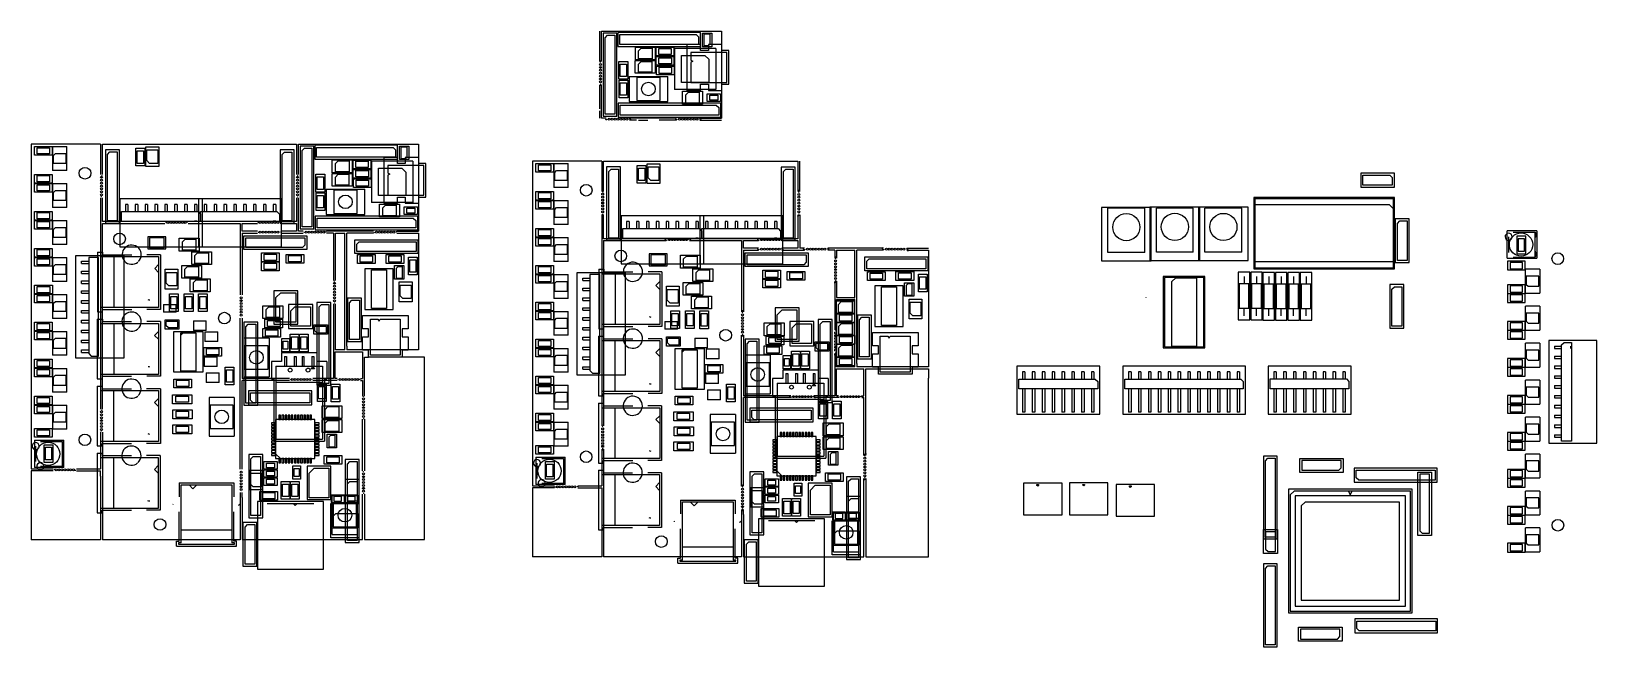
# Model space of a CAD drawing. Header units: metres. Extents: x -52 to 352, y -194 to -36.
import ezdxf

# ---------------------------------------------------------------- set-up
doc = ezdxf.new("R2010")
doc.units = ezdxf.units.M

msp = doc.modelspace()

# ---------------------------------------------------------------- linework, layer by layer
for p, q in [((11.39, -126.22375), (23.44, -126.22375)), ((140.49, -130.62375), (152.54, -130.62375))]:
    msp.add_line(p, q)
at = {"layer": 'BCrtYd', "color": 8}
for p, q in [((120.805, -39.21), (117.305, -39.21)), ((117.305, -39.21), (117.305, -51.01)), ((120.805, -40.76), (120.805, -39.21)), ((122.805, -39.21), (122.805, -40.76)), ((126.305, -39.22), (122.805, -39.21)), ((126.305, -40.76), (126.305, -39.22)), ((122.805, -40.76), (120.805, -40.76)), ((128.055, -40.76), (126.305, -40.76)), ((128.055, -49.46), (128.055, -40.76)), ((117.305, -51.01), (120.805, -51.01)), ((120.805, -49.46), (122.805, -49.46)), ((120.805, -51.01), (120.805, -49.46)), ((122.805, -49.46), (122.805, -51.01)), ((122.805, -51.01), (126.305, -51.01)), ((126.305, -51.01), (126.305, -49.46)), ((126.305, -49.46), (128.055, -49.46)), ((39.265, -68.305), (39.265, -80.105)), ((42.765, -68.305), (39.265, -68.305)), ((42.765, -69.855), (42.765, -68.305)), ((44.765, -68.305), (44.765, -69.855)), ((48.265, -68.315), (44.765, -68.305)), ((48.265, -69.855), (48.265, -68.315)), ((44.765, -69.855), (42.765, -69.855)), ((50.015, -69.855), (48.265, -69.855)), ((50.015, -78.555), (50.015, -69.855)), ((39.265, -80.105), (42.765, -80.105)), ((42.765, -78.555), (44.765, -78.555)), ((42.765, -80.105), (42.765, -78.555)), ((44.765, -78.555), (44.765, -80.105)), ((44.765, -80.105), (48.265, -80.105)), ((48.265, -78.555), (50.015, -78.555)), ((48.265, -80.105), (48.265, -78.555)), ((333.3025, -88.595), (331.0625, -88.595)), ((331.0625, -88.595), (331.0625, -93.155)), ((333.3025, -93.155), (333.3025, -88.595)), ((-40.085, -93.58), (-27.735, -93.58)), ((-40.085, -120.03), (-40.085, -93.58)), ((-27.735, -93.58), (-27.735, -120.03)), ((328.6125, -95.08), (328.6125, -97.32)), ((333.1725, -95.08), (328.6125, -95.08)), ((331.0625, -93.155), (333.3025, -93.155)), ((333.1725, -97.32), (333.1725, -95.08)), ((89.015, -97.955), (101.365, -97.955)), ((89.015, -124.405), (89.015, -97.955)), ((101.365, -97.955), (101.365, -124.405)), ((328.6125, -97.32), (333.1725, -97.32)), ((336.9175, -97.145), (333.2175, -97.145)), ((333.2175, -103.305), (333.2175, -97.145)), ((336.9175, -97.145), (336.9175, -103.305)), ((333.1725, -101.105), (328.6125, -101.105)), ((328.6125, -101.105), (328.6125, -103.345)), ((328.6125, -103.345), (333.1725, -103.345)), ((328.6125, -103.43), (328.6125, -105.67)), ((333.1725, -103.43), (328.6125, -103.43)), ((333.1725, -103.345), (333.1725, -101.105)), ((333.1725, -105.67), (333.1725, -103.43)), ((333.2175, -103.305), (336.9175, -103.305)), ((328.6125, -105.67), (333.1725, -105.67)), ((336.9175, -106.67), (333.2175, -106.67)), ((333.2175, -112.83), (333.2175, -106.67)), ((336.9175, -106.67), (336.9175, -112.83)), ((328.6125, -110.63), (328.6125, -112.87)), ((333.1725, -110.63), (328.6125, -110.63)), ((328.6125, -112.87), (333.1725, -112.87)), ((333.1725, -112.87), (333.1725, -110.63)), ((333.2175, -112.83), (336.9175, -112.83)), ((333.1725, -112.955), (328.6125, -112.955)), ((328.6125, -112.955), (328.6125, -115.195)), ((328.6125, -115.195), (333.1725, -115.195)), ((333.1725, -115.195), (333.1725, -112.955)), ((336.9175, -116.195), (333.2175, -116.195)), ((333.2175, -122.355), (333.2175, -116.195)), ((336.9175, -116.195), (336.9175, -122.355)), ((-27.735, -120.03), (-40.085, -120.03)), ((333.1725, -120.155), (328.6125, -120.155)), ((328.6125, -120.155), (328.6125, -122.395)), ((333.1725, -122.395), (333.1725, -120.155)), ((101.365, -124.405), (89.015, -124.405)), ((328.6125, -122.395), (333.1725, -122.395)), ((333.1725, -122.48), (328.6125, -122.48)), ((328.6125, -122.48), (328.6125, -124.72)), ((328.6125, -124.72), (333.1725, -124.72)), ((333.1725, -124.72), (333.1725, -122.48)), ((333.2175, -122.355), (336.9175, -122.355)), ((333.2175, -131.88), (333.2175, -125.72)), ((336.9175, -125.72), (333.2175, -125.72)), ((336.9175, -125.72), (336.9175, -131.88)), ((328.6125, -129.68), (328.6125, -131.92)), ((333.1725, -129.68), (328.6125, -129.68)), ((328.6125, -131.92), (333.1725, -131.92)), ((328.625, -132.005), (328.625, -134.245)), ((333.185, -132.005), (328.625, -132.005)), ((333.1725, -131.92), (333.1725, -129.68)), ((333.185, -134.245), (333.185, -132.005)), ((333.2175, -131.88), (336.9175, -131.88)), ((328.625, -134.245), (333.185, -134.245)), ((336.9175, -135.245), (333.2175, -135.245)), ((333.2175, -141.405), (333.2175, -135.245)), ((336.9175, -135.245), (336.9175, -141.405)), ((333.1725, -139.18), (328.6125, -139.18)), ((328.6125, -139.18), (328.6125, -141.42)), ((333.1725, -141.42), (333.1725, -139.18)), ((-50.75, -141.2), (-50.75, -148.26)), ((-50.75, -141.2), (-43.17, -141.2)), ((-43.17, -148.26), (-43.17, -141.2)), ((328.6125, -141.42), (333.1725, -141.42)), ((333.1725, -141.505), (328.6125, -141.505)), ((328.6125, -141.505), (328.6125, -143.745)), ((328.6125, -143.745), (333.1725, -143.745)), ((333.1725, -143.745), (333.1725, -141.505)), ((333.2175, -141.405), (336.9175, -141.405)), ((333.2175, -150.93), (333.2175, -144.77)), ((336.9175, -144.77), (333.2175, -144.77)), ((336.9175, -144.77), (336.9175, -150.93)), ((-43.17, -148.26), (-50.75, -148.26)), ((78.35, -145.575), (85.93, -145.575)), ((78.35, -145.575), (78.35, -152.635)), ((85.93, -152.635), (85.93, -145.575)), ((275.14, -149.485), (275.14, -145.885)), ((275.14, -145.885), (286.34, -145.885)), ((286.34, -145.885), (286.34, -149.485)), ((328.6125, -148.73), (328.6125, -150.97)), ((333.1725, -148.73), (328.6125, -148.73)), ((333.1725, -150.97), (333.1725, -148.73)), ((85.93, -152.635), (78.35, -152.635)), ((286.34, -149.485), (275.14, -149.485)), ((305.49, -149.435), (309.09, -149.435)), ((305.49, -165.735), (305.49, -149.435)), ((309.09, -149.435), (309.09, -165.735)), ((328.6125, -150.97), (333.1725, -150.97)), ((328.6125, -151.055), (328.6125, -153.295)), ((333.1725, -151.055), (328.6125, -151.055)), ((333.1725, -153.295), (333.1725, -151.055)), ((333.2175, -150.93), (336.9175, -150.93)), ((29.0595, -155.326), (25.6595, -155.326)), ((25.6595, -155.326), (25.6595, -157.286)), ((29.0595, -157.286), (29.0595, -155.326)), ((32.5595, -155.326), (29.1595, -155.326)), ((29.1595, -155.326), (29.1595, -157.286)), ((32.5595, -157.286), (32.5595, -155.326)), ((328.6125, -153.295), (333.1725, -153.295)), ((336.9175, -154.295), (333.2175, -154.295)), ((333.2175, -160.455), (333.2175, -154.295)), ((336.9175, -154.295), (336.9175, -160.455)), ((25.5845, -157.556), (32.7845, -157.556)), ((25.5845, -166.356), (25.5845, -157.556)), ((25.6595, -157.286), (29.0595, -157.286)), ((29.1595, -157.286), (32.5595, -157.286)), ((32.7845, -157.556), (32.7845, -166.356)), ((158.1595, -159.76), (154.7595, -159.76)), ((154.7595, -159.76), (154.7595, -161.72)), ((158.1595, -161.72), (158.1595, -159.76)), ((158.2595, -159.76), (158.2595, -161.72)), ((161.6595, -159.76), (158.2595, -159.76)), ((161.6595, -161.72), (161.6595, -159.76)), ((328.6125, -158.255), (328.6125, -160.495)), ((333.1725, -158.255), (328.6125, -158.255)), ((328.6125, -160.495), (333.1725, -160.495)), ((333.1725, -160.58), (328.6125, -160.58)), ((328.6125, -160.58), (328.6125, -162.82)), ((333.1725, -160.495), (333.1725, -158.255)), ((333.1725, -162.82), (333.1725, -160.58)), ((333.2175, -160.455), (336.9175, -160.455)), ((154.6845, -170.79), (154.6845, -161.99)), ((154.6845, -161.99), (161.8845, -161.99)), ((154.7595, -161.72), (158.1595, -161.72)), ((158.2595, -161.72), (161.6595, -161.72)), ((161.8845, -161.99), (161.8845, -170.79)), ((265.79, -170.41), (265.79, -164.26)), ((265.79, -164.26), (269.39, -164.26)), ((269.39, -164.26), (269.39, -170.41)), ((328.6125, -162.82), (333.1725, -162.82)), ((333.2175, -169.98), (333.2175, -163.82)), ((336.9175, -163.82), (333.2175, -163.82)), ((336.9175, -163.82), (336.9175, -169.98)), ((32.7845, -166.356), (25.5845, -166.356)), ((309.09, -165.735), (305.49, -165.735)), ((333.1725, -167.78), (328.6125, -167.78)), ((328.6125, -167.78), (328.6125, -170.02)), ((333.1725, -170.02), (333.1725, -167.78)), ((161.8845, -170.79), (154.6845, -170.79)), ((269.39, -170.41), (265.79, -170.41)), ((328.6125, -170.02), (333.1725, -170.02)), ((333.2175, -169.98), (336.9175, -169.98)), ((274.81, -189.385), (286.01, -189.385)), ((274.81, -192.985), (274.81, -189.385)), ((286.01, -189.385), (286.01, -192.985)), ((286.01, -192.985), (274.81, -192.985))]:
    msp.add_line(p, q, dxfattribs=at)
at = {"layer": 'BFab', "color": 6}
for p, q in [((127.555, -41.26), (118.305, -41.26)), ((118.305, -41.26), (118.305, -43.21)), ((118.305, -43.21), (118.805, -43.51)), ((118.805, -43.51), (118.305, -43.81)), ((118.305, -43.81), (118.305, -48.96)), ((127.555, -48.96), (127.555, -41.26)), ((118.305, -48.96), (127.555, -48.96)), ((49.515, -70.355), (40.265, -70.355)), ((40.265, -70.355), (40.265, -72.305)), ((40.265, -72.305), (40.765, -72.605)), ((49.515, -78.055), (49.515, -70.355)), ((40.765, -72.605), (40.265, -72.905)), ((40.265, -72.905), (40.265, -78.055)), ((40.265, -78.055), (49.515, -78.055)), ((332.9825, -89.275), (331.3825, -89.275)), ((331.3825, -89.275), (331.3825, -92.475)), ((331.3825, -92.475), (332.9825, -92.475)), ((332.9825, -92.475), (332.9825, -89.275)), ((-38.605, -95.05), (-36.785, -95.05)), ((-38.605, -95.69), (-38.605, -95.05)), ((-38.605, -95.69), (-36.785, -95.69)), ((-36.785, -94.1), (-36.785, -118.865)), ((-34.245, -94.1), (-36.785, -94.1)), ((-34.245, -119.5), (-34.245, -94.1)), ((329.2925, -95.4), (329.2925, -97)), ((332.4925, -95.4), (329.2925, -95.4)), ((332.4925, -97), (332.4925, -95.4)), ((-38.605, -98.23), (-38.605, -97.59)), ((-38.605, -97.59), (-36.785, -97.59)), ((-38.605, -98.23), (-36.785, -98.23)), ((-38.605, -100.13), (-36.785, -100.13)), ((-38.605, -100.77), (-38.605, -100.13)), ((-38.605, -100.77), (-36.785, -100.77)), ((90.495, -100.065), (90.495, -99.425)), ((90.495, -99.425), (92.315, -99.425)), ((90.495, -100.065), (92.315, -100.065)), ((94.855, -98.475), (92.315, -98.475)), ((92.315, -98.475), (92.315, -123.24)), ((94.855, -123.875), (94.855, -98.475)), ((329.2925, -97), (332.4925, -97)), ((336.6675, -98.925), (333.4675, -98.925)), ((333.4675, -98.925), (333.4675, -101.025)), ((336.6675, -101.525), (336.6675, -98.925)), ((-38.605, -103.31), (-38.605, -102.67)), ((-38.605, -102.67), (-36.785, -102.67)), ((-38.605, -103.31), (-36.785, -103.31)), ((90.495, -101.965), (92.315, -101.965)), ((90.495, -102.605), (90.495, -101.965)), ((90.495, -102.605), (92.315, -102.605)), ((90.495, -104.505), (92.315, -104.505)), ((90.495, -105.145), (90.495, -104.505)), ((329.2925, -101.425), (329.2925, -103.025)), ((332.4925, -101.425), (329.2925, -101.425)), ((329.2925, -103.025), (332.4925, -103.025)), ((329.2925, -103.75), (329.2925, -105.35)), ((332.4925, -103.75), (329.2925, -103.75)), ((332.4925, -103.025), (332.4925, -101.425)), ((332.4925, -105.35), (332.4925, -103.75)), ((333.4675, -101.025), (333.9675, -101.525)), ((333.9675, -101.525), (336.6675, -101.525)), ((-38.605, -105.21), (-36.785, -105.21)), ((-38.605, -105.85), (-38.605, -105.21)), ((-38.605, -105.85), (-36.785, -105.85)), ((-38.605, -107.75), (-36.785, -107.75)), ((-38.605, -108.39), (-38.605, -107.75)), ((-38.605, -108.39), (-36.785, -108.39)), ((90.495, -105.145), (92.315, -105.145)), ((90.495, -107.685), (90.495, -107.045)), ((90.495, -107.045), (92.315, -107.045)), ((90.495, -107.685), (92.315, -107.685)), ((329.2925, -105.35), (332.4925, -105.35)), ((336.6675, -108.45), (333.4675, -108.45)), ((333.4675, -108.45), (333.4675, -110.55)), ((336.6675, -111.05), (336.6675, -108.45)), ((-38.605, -110.29), (-36.785, -110.29)), ((-38.605, -110.93), (-38.605, -110.29)), ((-38.605, -110.93), (-36.785, -110.93)), ((-38.605, -112.83), (-36.785, -112.83)), ((-38.605, -113.47), (-38.605, -112.83)), ((90.495, -109.585), (92.315, -109.585)), ((90.495, -110.225), (90.495, -109.585)), ((90.495, -110.225), (92.315, -110.225)), ((90.495, -112.765), (90.495, -112.125)), ((90.495, -112.125), (92.315, -112.125)), ((90.495, -112.765), (92.315, -112.765)), ((329.2925, -110.95), (329.2925, -112.55)), ((332.4925, -110.95), (329.2925, -110.95)), ((329.2925, -112.55), (332.4925, -112.55)), ((332.4925, -112.55), (332.4925, -110.95)), ((333.4675, -110.55), (333.9675, -111.05)), ((333.9675, -111.05), (336.6675, -111.05)), ((-38.605, -113.47), (-36.785, -113.47)), ((-38.605, -116.01), (-38.605, -115.37)), ((-38.605, -115.37), (-36.785, -115.37)), ((-38.605, -116.01), (-36.785, -116.01)), ((90.495, -114.665), (92.315, -114.665)), ((90.495, -115.305), (90.495, -114.665)), ((90.495, -115.305), (92.315, -115.305)), ((332.4925, -113.275), (329.2925, -113.275)), ((329.2925, -113.275), (329.2925, -114.875)), ((329.2925, -114.875), (332.4925, -114.875)), ((332.4925, -114.875), (332.4925, -113.275)), ((-38.605, -118.55), (-38.605, -117.91)), ((-38.605, -117.91), (-36.785, -117.91)), ((-38.605, -118.55), (-36.785, -118.55)), ((-36.785, -118.865), (-36.15, -119.5)), ((-36.15, -119.5), (-34.245, -119.5)), ((-34.485, -118.55), (-34.485, -117.91)), ((90.495, -117.205), (92.315, -117.205)), ((90.495, -117.845), (90.495, -117.205)), ((90.495, -117.845), (92.315, -117.845)), ((90.495, -119.745), (92.315, -119.745)), ((90.495, -120.385), (90.495, -119.745)), ((90.495, -120.385), (92.315, -120.385)), ((329.2925, -120.475), (329.2925, -122.075)), ((332.4925, -120.475), (329.2925, -120.475)), ((332.4925, -122.075), (332.4925, -120.475)), ((336.6675, -117.975), (333.4675, -117.975)), ((333.4675, -117.975), (333.4675, -120.075)), ((333.4675, -120.075), (333.9675, -120.575)), ((333.9675, -120.575), (336.6675, -120.575)), ((336.6675, -120.575), (336.6675, -117.975)), ((90.495, -122.285), (92.315, -122.285)), ((90.495, -122.925), (90.495, -122.285)), ((90.495, -122.925), (92.315, -122.925)), ((92.315, -123.24), (92.95, -123.875)), ((92.95, -123.875), (94.855, -123.875)), ((94.615, -122.925), (94.615, -122.285)), ((329.2925, -122.075), (332.4925, -122.075)), ((329.2925, -122.8), (329.2925, -124.4)), ((332.4925, -122.8), (329.2925, -122.8)), ((329.2925, -124.4), (332.4925, -124.4)), ((332.4925, -124.4), (332.4925, -122.8)), ((336.6675, -127.5), (333.4675, -127.5)), ((333.4675, -127.5), (333.4675, -129.6)), ((336.6675, -130.1), (336.6675, -127.5)), ((329.2925, -130), (329.2925, -131.6)), ((332.4925, -130), (329.2925, -130)), ((329.2925, -131.6), (332.4925, -131.6)), ((332.505, -132.325), (329.305, -132.325)), ((329.305, -132.325), (329.305, -133.925)), ((332.4925, -131.6), (332.4925, -130)), ((332.505, -133.925), (332.505, -132.325)), ((333.4675, -129.6), (333.9675, -130.1)), ((333.9675, -130.1), (336.6675, -130.1)), ((329.305, -133.925), (332.505, -133.925)), ((333.4675, -137.025), (333.4675, -139.125)), ((336.6675, -137.025), (333.4675, -137.025)), ((336.6675, -139.625), (336.6675, -137.025)), ((332.4925, -139.5), (329.2925, -139.5)), ((329.2925, -139.5), (329.2925, -141.1)), ((329.2925, -141.1), (332.4925, -141.1)), ((332.4925, -141.1), (332.4925, -139.5)), ((333.4675, -139.125), (333.9675, -139.625)), ((333.9675, -139.625), (336.6675, -139.625)), ((-50.42, -146.73), (-50.42, -142.73)), ((-49.22, -141.53), (-43.62, -141.53)), ((-43.62, -141.53), (-43.62, -147.93)), ((-43.62, -141.63), (-43.42, -141.63)), ((-43.42, -142.83), (-43.62, -142.83)), ((-43.42, -141.63), (-43.42, -142.82)), ((329.2925, -141.825), (329.2925, -143.425)), ((332.4925, -141.825), (329.2925, -141.825)), ((329.2925, -143.425), (332.4925, -143.425)), ((332.4925, -143.425), (332.4925, -141.825)), ((-49.22, -147.93), (-43.62, -147.93)), ((-43.42, -146.63), (-43.62, -146.63)), ((-43.62, -147.83), (-43.42, -147.83)), ((-43.42, -147.83), (-43.42, -146.63)), ((78.68, -151.105), (78.68, -147.105)), ((79.88, -145.905), (85.48, -145.905)), ((85.48, -145.905), (85.48, -152.305)), ((85.48, -146.005), (85.68, -146.005)), ((85.68, -147.205), (85.48, -147.205)), ((85.68, -146.005), (85.68, -147.195)), ((285.81, -146.415), (275.65, -146.415)), ((275.65, -146.415), (275.65, -148.955)), ((275.65, -148.955), (285.175, -148.955)), ((285.175, -148.955), (285.81, -148.32)), ((285.81, -148.32), (285.81, -146.415)), ((329.2925, -149.05), (329.2925, -150.65)), ((332.4925, -149.05), (329.2925, -149.05)), ((332.4925, -150.65), (332.4925, -149.05)), ((333.4675, -146.55), (333.4675, -148.65)), ((336.6675, -146.55), (333.4675, -146.55)), ((333.4675, -148.65), (333.9675, -149.15)), ((333.9675, -149.15), (336.6675, -149.15)), ((336.6675, -149.15), (336.6675, -146.55)), ((79.88, -152.305), (85.48, -152.305)), ((85.68, -151.005), (85.48, -151.005)), ((85.48, -152.205), (85.68, -152.205)), ((85.68, -152.205), (85.68, -151.005)), ((306.02, -149.965), (306.02, -164.57)), ((308.56, -149.965), (306.02, -149.965)), ((308.56, -165.205), (308.56, -149.965)), ((329.2925, -150.65), (332.4925, -150.65)), ((332.4925, -151.375), (329.2925, -151.375)), ((329.2925, -151.375), (329.2925, -152.975)), ((329.2925, -152.975), (332.4925, -152.975)), ((332.4925, -152.975), (332.4925, -151.375)), ((26.3595, -155.681), (26.3595, -156.931)), ((28.3595, -155.681), (26.3595, -155.681)), ((26.3595, -156.931), (28.3595, -156.931)), ((28.3595, -156.931), (28.3595, -155.681)), ((29.8595, -155.681), (29.8595, -156.931)), ((31.8595, -155.681), (29.8595, -155.681)), ((29.8595, -156.931), (31.8595, -156.931)), ((31.8595, -156.931), (31.8595, -155.681)), ((333.4675, -156.075), (333.4675, -158.175)), ((336.6675, -156.075), (333.4675, -156.075)), ((336.6675, -158.675), (336.6675, -156.075)), ((26.8845, -160.106), (25.8345, -161.156)), ((25.8345, -161.156), (25.8345, -163.806)), ((26.8845, -160.106), (32.5345, -160.106)), ((32.5345, -160.106), (32.5345, -163.806)), ((155.4595, -160.115), (155.4595, -161.365)), ((157.4595, -160.115), (155.4595, -160.115)), ((157.4595, -161.365), (157.4595, -160.115)), ((158.9595, -160.115), (158.9595, -161.365)), ((160.9595, -160.115), (158.9595, -160.115)), ((160.9595, -161.365), (160.9595, -160.115)), ((329.2925, -158.575), (329.2925, -160.175)), ((332.4925, -158.575), (329.2925, -158.575)), ((329.2925, -160.175), (332.4925, -160.175)), ((329.2925, -160.9), (329.2925, -162.5)), ((332.4925, -160.9), (329.2925, -160.9)), ((332.4925, -160.175), (332.4925, -158.575)), ((332.4925, -162.5), (332.4925, -160.9)), ((333.4675, -158.175), (333.9675, -158.675)), ((333.9675, -158.675), (336.6675, -158.675)), ((25.8345, -163.806), (32.5345, -163.806)), ((155.9845, -164.54), (154.9345, -165.59)), ((155.4595, -161.365), (157.4595, -161.365)), ((155.9845, -164.54), (161.6345, -164.54)), ((158.9595, -161.365), (160.9595, -161.365)), ((161.6345, -164.54), (161.6345, -168.24)), ((266.32, -164.8), (266.32, -169.245)), ((268.86, -164.8), (266.32, -164.8)), ((268.86, -169.88), (268.86, -164.8)), ((306.02, -164.57), (306.655, -165.205)), ((306.655, -165.205), (308.56, -165.205)), ((329.2925, -162.5), (332.4925, -162.5)), ((154.9345, -165.59), (154.9345, -168.24)), ((154.9345, -168.24), (161.6345, -168.24)), ((266.32, -169.245), (266.955, -169.88)), ((332.4925, -168.1), (329.2925, -168.1)), ((329.2925, -168.1), (329.2925, -169.7)), ((332.4925, -169.7), (332.4925, -168.1)), ((336.6675, -165.6), (333.4675, -165.6)), ((333.4675, -165.6), (333.4675, -167.7)), ((333.4675, -167.7), (333.9675, -168.2)), ((333.9675, -168.2), (336.6675, -168.2)), ((336.6675, -168.2), (336.6675, -165.6)), ((266.955, -169.88), (268.86, -169.88)), ((329.2925, -169.7), (332.4925, -169.7)), ((285.48, -189.915), (275.32, -189.915)), ((275.32, -189.915), (275.32, -192.455)), ((275.32, -192.455), (284.845, -192.455)), ((284.845, -192.455), (285.48, -191.82)), ((285.48, -191.82), (285.48, -189.915))]:
    msp.add_line(p, q, dxfattribs=at)
for centre in [(-47.22, -144.73), (81.88, -149.105)]:
    msp.add_circle(centre, 3, dxfattribs=at)
for centre, start, end in [((-50.42, -142.73), -41.713436, -47.413436), ((-49.22, -147.93), 6.077129, 5.577129), ((78.68, -147.105), -41.713436, -47.413436), ((79.88, -152.305), 6.077129, 5.577129)]:
    msp.add_arc(centre, 0.91844, start, end, dxfattribs=at)
at = {"layer": 'Eco2', "color": 4}
for p, q in [((11.3628, -136.686), (10.296, -136.686)), ((10.296, -136.686), (10.296, -137.1178)), ((11.3628, -135.8478), (11.3628, -145.957)), ((21.472, -135.8478), (11.3628, -135.8478)), ((11.3628, -137.1178), (11.3628, -136.686)), ((12.6328, -134.781), (12.201, -134.781)), ((12.201, -134.781), (12.201, -135.8478)), ((12.201, -135.8478), (12.6328, -135.8478)), ((12.6328, -135.8478), (12.6328, -134.781)), ((13.4456, -134.781), (12.9884, -134.781)), ((12.9884, -134.781), (12.9884, -135.8478)), ((12.9884, -135.8478), (13.4456, -135.8478)), ((13.4456, -135.8478), (13.4456, -134.781)), ((13.8012, -134.781), (13.8012, -135.8478)), ((14.233, -134.781), (13.8012, -134.781)), ((13.8012, -135.8478), (14.233, -135.8478)), ((14.233, -135.8478), (14.233, -134.781)), ((14.5886, -134.781), (14.5886, -135.8478)), ((15.0458, -134.781), (14.5886, -134.781)), ((14.5886, -135.8478), (15.0458, -135.8478)), ((15.0458, -135.8478), (15.0458, -134.781)), ((15.8332, -134.781), (15.4014, -134.781)), ((15.4014, -134.781), (15.4014, -135.8478)), ((15.4014, -135.8478), (15.8332, -135.8478)), ((15.8332, -135.8478), (15.8332, -134.781)), ((16.646, -134.781), (16.1888, -134.781)), ((16.1888, -134.781), (16.1888, -135.8478)), ((16.1888, -135.8478), (16.646, -135.8478)), ((16.646, -135.8478), (16.646, -134.781)), ((17.4334, -134.781), (17.0016, -134.781)), ((17.0016, -134.781), (17.0016, -135.8478)), ((17.0016, -135.8478), (17.4334, -135.8478)), ((17.4334, -135.8478), (17.4334, -134.781)), ((18.2462, -134.781), (17.789, -134.781)), ((17.789, -134.781), (17.789, -135.8478)), ((17.789, -135.8478), (18.2462, -135.8478)), ((18.2462, -135.8478), (18.2462, -134.781)), ((18.6018, -134.781), (18.6018, -135.8478)), ((19.0336, -134.781), (18.6018, -134.781)), ((18.6018, -135.8478), (19.0336, -135.8478)), ((19.0336, -135.8478), (19.0336, -134.781)), ((19.8464, -134.781), (19.3892, -134.781)), ((19.3892, -134.781), (19.3892, -135.8478)), ((19.3892, -135.8478), (19.8464, -135.8478)), ((19.8464, -135.8478), (19.8464, -134.781)), ((20.202, -134.781), (20.202, -135.8478)), ((20.6338, -134.781), (20.202, -134.781)), ((20.202, -135.8478), (20.6338, -135.8478)), ((20.6338, -135.8478), (20.6338, -134.781)), ((21.472, -145.957), (21.472, -135.8478)), ((22.5388, -136.686), (21.472, -136.686)), ((21.472, -136.686), (21.472, -137.1178)), ((22.5388, -137.1178), (22.5388, -136.686)), ((10.296, -137.1178), (11.3628, -137.1178)), ((11.3628, -137.4734), (10.296, -137.4734)), ((10.296, -137.4734), (10.296, -137.9306)), ((10.296, -137.9306), (11.3628, -137.9306)), ((11.3628, -138.2862), (10.296, -138.2862)), ((10.296, -138.2862), (10.296, -138.718)), ((10.296, -138.718), (11.3628, -138.718)), ((11.3628, -139.0736), (10.296, -139.0736)), ((10.296, -139.0736), (10.296, -139.5308)), ((10.296, -139.5308), (11.3628, -139.5308)), ((10.296, -139.8864), (10.296, -140.3182)), ((11.3628, -139.8864), (10.296, -139.8864)), ((10.296, -140.3182), (11.3628, -140.3182)), ((11.3628, -140.6738), (10.296, -140.6738)), ((10.296, -140.6738), (10.296, -141.131)), ((11.3628, -137.9306), (11.3628, -137.4734)), ((11.3628, -138.718), (11.3628, -138.2862)), ((11.3628, -139.5308), (11.3628, -139.0736)), ((11.3628, -140.3182), (11.3628, -139.8864)), ((11.3628, -141.131), (11.3628, -140.6738)), ((21.472, -137.1178), (22.5388, -137.1178)), ((22.5388, -137.4734), (21.472, -137.4734)), ((21.472, -137.4734), (21.472, -137.9306)), ((21.472, -137.9306), (22.5388, -137.9306)), ((21.472, -138.2862), (21.472, -138.718)), ((22.5388, -138.2862), (21.472, -138.2862)), ((21.472, -138.718), (22.5388, -138.718)), ((22.5388, -139.0736), (21.472, -139.0736)), ((21.472, -139.0736), (21.472, -139.5308)), ((21.472, -139.5308), (22.5388, -139.5308)), ((22.5388, -139.8864), (21.472, -139.8864)), ((21.472, -139.8864), (21.472, -140.3182)), ((21.472, -140.3182), (22.5388, -140.3182)), ((22.5388, -140.6738), (21.472, -140.6738)), ((21.472, -140.6738), (21.472, -141.131)), ((22.5388, -137.9306), (22.5388, -137.4734)), ((22.5388, -138.718), (22.5388, -138.2862)), ((22.5388, -139.5308), (22.5388, -139.0736)), ((22.5388, -140.3182), (22.5388, -139.8864)), ((22.5388, -141.131), (22.5388, -140.6738)), ((150.572, -140.2818), (140.4628, -140.2818)), ((140.4628, -140.2818), (140.4628, -150.391)), ((141.301, -139.215), (141.301, -140.2818)), ((141.7328, -139.215), (141.301, -139.215)), ((141.301, -140.2818), (141.7328, -140.2818)), ((141.7328, -140.2818), (141.7328, -139.215)), ((142.5456, -139.215), (142.0884, -139.215)), ((142.0884, -139.215), (142.0884, -140.2818)), ((142.0884, -140.2818), (142.5456, -140.2818)), ((142.5456, -140.2818), (142.5456, -139.215)), ((142.9012, -139.215), (142.9012, -140.2818)), ((143.333, -139.215), (142.9012, -139.215)), ((142.9012, -140.2818), (143.333, -140.2818)), ((143.333, -140.2818), (143.333, -139.215)), ((144.1458, -139.215), (143.6886, -139.215)), ((143.6886, -139.215), (143.6886, -140.2818)), ((143.6886, -140.2818), (144.1458, -140.2818)), ((144.1458, -140.2818), (144.1458, -139.215)), ((144.5014, -139.215), (144.5014, -140.2818)), ((144.9332, -139.215), (144.5014, -139.215)), ((144.5014, -140.2818), (144.9332, -140.2818)), ((144.9332, -140.2818), (144.9332, -139.215)), ((145.746, -139.215), (145.2888, -139.215)), ((145.2888, -139.215), (145.2888, -140.2818)), ((145.2888, -140.2818), (145.746, -140.2818)), ((145.746, -140.2818), (145.746, -139.215)), ((146.1016, -139.215), (146.1016, -140.2818)), ((146.5334, -139.215), (146.1016, -139.215)), ((146.1016, -140.2818), (146.5334, -140.2818)), ((146.5334, -140.2818), (146.5334, -139.215)), ((146.889, -139.215), (146.889, -140.2818)), ((147.3462, -139.215), (146.889, -139.215)), ((146.889, -140.2818), (147.3462, -140.2818)), ((147.3462, -140.2818), (147.3462, -139.215)), ((147.7018, -139.215), (147.7018, -140.2818)), ((148.1336, -139.215), (147.7018, -139.215)), ((147.7018, -140.2818), (148.1336, -140.2818)), ((148.1336, -140.2818), (148.1336, -139.215)), ((148.9464, -139.215), (148.4892, -139.215)), ((148.4892, -139.215), (148.4892, -140.2818)), ((148.4892, -140.2818), (148.9464, -140.2818)), ((148.9464, -140.2818), (148.9464, -139.215)), ((149.7338, -139.215), (149.302, -139.215)), ((149.302, -139.215), (149.302, -140.2818)), ((149.302, -140.2818), (149.7338, -140.2818)), ((149.7338, -140.2818), (149.7338, -139.215)), ((150.572, -150.391), (150.572, -140.2818)), ((10.296, -141.131), (11.3628, -141.131)), ((11.3628, -141.4866), (10.296, -141.4866)), ((10.296, -141.4866), (10.296, -141.9184)), ((10.296, -141.9184), (11.3628, -141.9184)), ((10.296, -142.274), (10.296, -142.7312)), ((11.3628, -142.274), (10.296, -142.274)), ((10.296, -142.7312), (11.3628, -142.7312)), ((10.296, -143.0868), (10.296, -143.5186)), ((11.3628, -143.0868), (10.296, -143.0868)), ((10.296, -143.5186), (11.3628, -143.5186)), ((10.296, -143.8742), (10.296, -144.3314)), ((11.3628, -143.8742), (10.296, -143.8742)), ((10.296, -144.3314), (11.3628, -144.3314)), ((10.296, -144.687), (10.296, -145.1188)), ((11.3628, -144.687), (10.296, -144.687)), ((10.296, -145.1188), (11.3628, -145.1188)), ((11.3628, -141.9184), (11.3628, -141.4866)), ((11.3628, -142.7312), (11.3628, -142.274)), ((11.3628, -143.5186), (11.3628, -143.0868)), ((11.3628, -144.3314), (11.3628, -143.8742)), ((12.6328, -145.957), (11.3628, -144.687)), ((11.3628, -145.1188), (11.3628, -144.687)), ((21.472, -141.131), (22.5388, -141.131)), ((22.5388, -141.4866), (21.472, -141.4866)), ((21.472, -141.4866), (21.472, -141.9184)), ((21.472, -141.9184), (22.5388, -141.9184)), ((22.5388, -142.274), (21.472, -142.274)), ((21.472, -142.274), (21.472, -142.7312)), ((21.472, -142.7312), (22.5388, -142.7312)), ((22.5388, -143.0868), (21.472, -143.0868)), ((21.472, -143.0868), (21.472, -143.5186)), ((21.472, -143.5186), (22.5388, -143.5186)), ((22.5388, -143.8742), (21.472, -143.8742)), ((21.472, -143.8742), (21.472, -144.3314)), ((21.472, -144.3314), (22.5388, -144.3314)), ((21.472, -144.687), (21.472, -145.1188)), ((22.5388, -144.687), (21.472, -144.687)), ((21.472, -145.1188), (22.5388, -145.1188)), ((22.5388, -141.9184), (22.5388, -141.4866)), ((22.5388, -142.7312), (22.5388, -142.274)), ((22.5388, -143.5186), (22.5388, -143.0868)), ((22.5388, -144.3314), (22.5388, -143.8742)), ((22.5388, -145.1188), (22.5388, -144.687)), ((140.4628, -141.12), (139.396, -141.12)), ((139.396, -141.12), (139.396, -141.5518)), ((139.396, -141.5518), (140.4628, -141.5518)), ((140.4628, -141.9074), (139.396, -141.9074)), ((139.396, -141.9074), (139.396, -142.3646)), ((139.396, -142.3646), (140.4628, -142.3646)), ((139.396, -142.7202), (139.396, -143.152)), ((140.4628, -142.7202), (139.396, -142.7202)), ((139.396, -143.152), (140.4628, -143.152)), ((140.4628, -143.5076), (139.396, -143.5076)), ((139.396, -143.5076), (139.396, -143.9648)), ((139.396, -143.9648), (140.4628, -143.9648)), ((140.4628, -144.3204), (139.396, -144.3204)), ((139.396, -144.3204), (139.396, -144.7522)), ((139.396, -144.7522), (140.4628, -144.7522)), ((140.4628, -145.1078), (139.396, -145.1078)), ((139.396, -145.1078), (139.396, -145.565)), ((140.4628, -141.5518), (140.4628, -141.12)), ((140.4628, -142.3646), (140.4628, -141.9074)), ((140.4628, -143.152), (140.4628, -142.7202)), ((140.4628, -143.9648), (140.4628, -143.5076)), ((140.4628, -144.7522), (140.4628, -144.3204)), ((140.4628, -145.565), (140.4628, -145.1078)), ((150.572, -141.12), (150.572, -141.5518)), ((151.6388, -141.12), (150.572, -141.12)), ((150.572, -141.5518), (151.6388, -141.5518)), ((151.6388, -141.9074), (150.572, -141.9074)), ((150.572, -141.9074), (150.572, -142.3646)), ((150.572, -142.3646), (151.6388, -142.3646)), ((150.572, -142.7202), (150.572, -143.152)), ((151.6388, -142.7202), (150.572, -142.7202)), ((150.572, -143.152), (151.6388, -143.152)), ((150.572, -143.5076), (150.572, -143.9648)), ((151.6388, -143.5076), (150.572, -143.5076)), ((150.572, -143.9648), (151.6388, -143.9648)), ((150.572, -144.3204), (150.572, -144.7522)), ((151.6388, -144.3204), (150.572, -144.3204)), ((150.572, -144.7522), (151.6388, -144.7522)), ((150.572, -145.1078), (150.572, -145.565)), ((151.6388, -145.1078), (150.572, -145.1078)), ((151.6388, -141.5518), (151.6388, -141.12)), ((151.6388, -142.3646), (151.6388, -141.9074)), ((151.6388, -143.152), (151.6388, -142.7202)), ((151.6388, -143.9648), (151.6388, -143.5076)), ((151.6388, -144.7522), (151.6388, -144.3204)), ((151.6388, -145.565), (151.6388, -145.1078)), ((11.3628, -145.957), (21.472, -145.957)), ((12.6328, -145.957), (12.201, -145.957)), ((12.201, -145.957), (12.201, -147.0238)), ((12.201, -147.0238), (12.6328, -147.0238)), ((12.6328, -147.0238), (12.6328, -145.957)), ((12.9884, -145.957), (12.9884, -147.0238)), ((13.4456, -145.957), (12.9884, -145.957)), ((12.9884, -147.0238), (13.4456, -147.0238)), ((13.4456, -147.0238), (13.4456, -145.957)), ((13.8012, -145.957), (13.8012, -147.0238)), ((14.233, -145.957), (13.8012, -145.957)), ((13.8012, -147.0238), (14.233, -147.0238)), ((14.233, -147.0238), (14.233, -145.957)), ((14.5886, -145.957), (14.5886, -147.0238)), ((15.0458, -145.957), (14.5886, -145.957)), ((14.5886, -147.0238), (15.0458, -147.0238)), ((15.0458, -147.0238), (15.0458, -145.957)), ((15.4014, -145.957), (15.4014, -147.0238)), ((15.8332, -145.957), (15.4014, -145.957)), ((15.4014, -147.0238), (15.8332, -147.0238)), ((15.8332, -147.0238), (15.8332, -145.957)), ((16.646, -145.957), (16.1888, -145.957)), ((16.1888, -145.957), (16.1888, -147.0238)), ((16.1888, -147.0238), (16.646, -147.0238)), ((16.646, -147.0238), (16.646, -145.957)), ((17.4334, -145.957), (17.0016, -145.957)), ((17.0016, -145.957), (17.0016, -147.0238)), ((17.0016, -147.0238), (17.4334, -147.0238)), ((17.4334, -147.0238), (17.4334, -145.957)), ((18.2462, -145.957), (17.789, -145.957)), ((17.789, -145.957), (17.789, -147.0238)), ((17.789, -147.0238), (18.2462, -147.0238)), ((18.2462, -147.0238), (18.2462, -145.957)), ((18.6018, -145.957), (18.6018, -147.0238)), ((19.0336, -145.957), (18.6018, -145.957)), ((18.6018, -147.0238), (19.0336, -147.0238)), ((19.0336, -147.0238), (19.0336, -145.957)), ((19.8464, -145.957), (19.3892, -145.957)), ((19.3892, -145.957), (19.3892, -147.0238)), ((19.3892, -147.0238), (19.8464, -147.0238)), ((19.8464, -147.0238), (19.8464, -145.957)), ((20.202, -145.957), (20.202, -147.0238)), ((20.6338, -145.957), (20.202, -145.957)), ((20.202, -147.0238), (20.6338, -147.0238)), ((20.6338, -147.0238), (20.6338, -145.957)), ((139.396, -145.565), (140.4628, -145.565)), ((139.396, -145.9206), (139.396, -146.3524)), ((140.4628, -145.9206), (139.396, -145.9206)), ((139.396, -146.3524), (140.4628, -146.3524)), ((139.396, -146.708), (139.396, -147.1652)), ((140.4628, -146.708), (139.396, -146.708)), ((139.396, -147.1652), (140.4628, -147.1652)), ((139.396, -147.5208), (139.396, -147.9526)), ((140.4628, -147.5208), (139.396, -147.5208)), ((139.396, -147.9526), (140.4628, -147.9526)), ((140.4628, -148.3082), (139.396, -148.3082)), ((139.396, -148.3082), (139.396, -148.7654)), ((139.396, -148.7654), (140.4628, -148.7654)), ((140.4628, -149.121), (139.396, -149.121)), ((139.396, -149.121), (139.396, -149.5528)), ((140.4628, -146.3524), (140.4628, -145.9206)), ((140.4628, -147.1652), (140.4628, -146.708)), ((140.4628, -147.9526), (140.4628, -147.5208)), ((140.4628, -148.7654), (140.4628, -148.3082)), ((141.7328, -150.391), (140.4628, -149.121)), ((140.4628, -149.5528), (140.4628, -149.121)), ((150.572, -145.565), (151.6388, -145.565)), ((150.572, -145.9206), (150.572, -146.3524)), ((151.6388, -145.9206), (150.572, -145.9206)), ((150.572, -146.3524), (151.6388, -146.3524)), ((151.6388, -146.708), (150.572, -146.708)), ((150.572, -146.708), (150.572, -147.1652)), ((150.572, -147.1652), (151.6388, -147.1652)), ((151.6388, -147.5208), (150.572, -147.5208)), ((150.572, -147.5208), (150.572, -147.9526)), ((150.572, -147.9526), (151.6388, -147.9526)), ((151.6388, -148.3082), (150.572, -148.3082)), ((150.572, -148.3082), (150.572, -148.7654)), ((150.572, -148.7654), (151.6388, -148.7654)), ((150.572, -149.121), (150.572, -149.5528)), ((151.6388, -149.121), (150.572, -149.121)), ((151.6388, -146.3524), (151.6388, -145.9206)), ((151.6388, -147.1652), (151.6388, -146.708)), ((151.6388, -147.9526), (151.6388, -147.5208)), ((151.6388, -148.7654), (151.6388, -148.3082)), ((151.6388, -149.5528), (151.6388, -149.121)), ((139.396, -149.5528), (140.4628, -149.5528)), ((140.4628, -150.391), (150.572, -150.391)), ((141.301, -150.391), (141.301, -151.4578)), ((141.7328, -150.391), (141.301, -150.391)), ((141.301, -151.4578), (141.7328, -151.4578)), ((141.7328, -151.4578), (141.7328, -150.391)), ((142.5456, -150.391), (142.0884, -150.391)), ((142.0884, -150.391), (142.0884, -151.4578)), ((142.0884, -151.4578), (142.5456, -151.4578)), ((142.5456, -151.4578), (142.5456, -150.391)), ((143.333, -150.391), (142.9012, -150.391)), ((142.9012, -150.391), (142.9012, -151.4578)), ((142.9012, -151.4578), (143.333, -151.4578)), ((143.333, -151.4578), (143.333, -150.391)), ((144.1458, -150.391), (143.6886, -150.391)), ((143.6886, -150.391), (143.6886, -151.4578)), ((143.6886, -151.4578), (144.1458, -151.4578)), ((144.1458, -151.4578), (144.1458, -150.391)), ((144.9332, -150.391), (144.5014, -150.391)), ((144.5014, -150.391), (144.5014, -151.4578)), ((144.5014, -151.4578), (144.9332, -151.4578)), ((144.9332, -151.4578), (144.9332, -150.391)), ((145.2888, -150.391), (145.2888, -151.4578)), ((145.746, -150.391), (145.2888, -150.391)), ((145.2888, -151.4578), (145.746, -151.4578)), ((145.746, -151.4578), (145.746, -150.391)), ((146.1016, -150.391), (146.1016, -151.4578)), ((146.5334, -150.391), (146.1016, -150.391)), ((146.1016, -151.4578), (146.5334, -151.4578)), ((146.5334, -151.4578), (146.5334, -150.391)), ((146.889, -150.391), (146.889, -151.4578)), ((147.3462, -150.391), (146.889, -150.391)), ((146.889, -151.4578), (147.3462, -151.4578)), ((147.3462, -151.4578), (147.3462, -150.391)), ((148.1336, -150.391), (147.7018, -150.391)), ((147.7018, -150.391), (147.7018, -151.4578)), ((147.7018, -151.4578), (148.1336, -151.4578)), ((148.1336, -151.4578), (148.1336, -150.391)), ((148.4892, -150.391), (148.4892, -151.4578)), ((148.9464, -150.391), (148.4892, -150.391)), ((148.4892, -151.4578), (148.9464, -151.4578)), ((148.9464, -151.4578), (148.9464, -150.391)), ((149.7338, -150.391), (149.302, -150.391)), ((149.302, -150.391), (149.302, -151.4578)), ((149.302, -151.4578), (149.7338, -151.4578)), ((149.7338, -151.4578), (149.7338, -150.391)), ((150.572, -149.5528), (151.6388, -149.5528))]:
    msp.add_line(p, q, dxfattribs=at)
at = {"layer": 'Edge', "color": 2}
for p, q in [((94.78, -35.785), (94.78, -43.585)), ((95.28, -43.585), (95.28, -35.785)), ((95.28, -35.785), (126.23, -35.785)), ((126.23, -35.785), (126.23, -58.21)), ((94.78, -49.585), (94.78, -55.735)), ((95.28, -58.21), (95.28, -49.585)), ((94.78, -55.735), (94.78, -55.76)), ((94.78, -56.26), (94.78, -58.21)), ((96.53005, -58.21), (95.28, -58.21)), ((114.63, -58.21), (102.53005, -58.21)), ((104.28, -58.71), (102.53005, -58.71)), ((104.78, -58.71), (107.255, -58.71)), ((114.63, -58.71), (110.18, -58.71)), ((120.63, -58.21), (126.23, -58.21)), ((120.63, -58.71), (126.23, -58.71875)), ((-51.56, -64.88), (-51.56, -148.605)), ((-33.76, -64.88), (-51.56, -64.88)), ((-33.76, -64.88), (-33.76, -72.68)), ((-33.26, -72.68), (-33.26, -64.88)), ((-33.26, -64.88), (16.74, -64.88)), ((16.74, -64.88), (16.74, -72.68)), ((17.24, -64.88), (48.19, -64.88)), ((17.24, -72.68), (17.24, -64.88)), ((48.19, -64.88), (48.19, -87.305)), ((95.34, -69.255), (77.515, -69.255)), ((77.54, -69.255), (77.515, -152.98)), ((95.34, -69.255), (95.34, -77.055)), ((95.84, -77.055), (95.84, -69.255)), ((95.84, -69.255), (145.84, -69.255)), ((145.84, -69.255), (145.84, -77.08)), ((146.34, -77.08), (146.34, -69.28)), ((-33.76, -78.68), (-33.76, -133.155)), ((-33.26, -84.855), (-33.26, -78.68)), ((16.74, -78.68), (16.74, -84.83)), ((17.24, -87.305), (17.24, -78.68)), ((95.34, -83.055), (95.34, -137.53)), ((95.84, -89.255), (95.84, -83.08)), ((145.84, -83.105), (145.84, -89.255)), ((146.34, -83.08), (146.34, -91.705)), ((-17.14755, -84.855), (-33.26, -84.855)), ((-33.26, -133.155), (-33.26, -85.355)), ((-33.26, -85.355), (-17.14755, -85.355)), ((6.66505, -84.855), (-11.14755, -84.855)), ((-11.14755, -85.355), (2.24, -85.355)), ((2.24, -85.355), (2.24, -103.72375)), ((2.74, -85.355), (6.66505, -85.355)), ((2.74, -85.38), (2.74, -85.355)), ((2.74, -87.305), (2.74, -85.38)), ((6.66505, -87.305), (2.74, -87.305)), ((2.74, -87.805), (6.66505, -87.805)), ((2.74, -87.805), (2.74, -103.72375)), ((16.74, -84.855), (12.66505, -84.855)), ((12.66505, -85.355), (16.74, -85.355)), ((16.74, -87.305), (12.66505, -87.305)), ((12.66505, -87.805), (18.49005, -87.805)), ((16.74, -84.83), (16.74, -84.855)), ((16.74, -85.355), (16.74, -87.305)), ((18.49005, -87.305), (17.24, -87.305)), ((36.59, -87.305), (24.49005, -87.305)), ((26.24, -87.805), (24.49005, -87.805)), ((26.24, -87.805), (26.24, -100.00495)), ((26.74, -100.00495), (26.74, -87.805)), ((26.74, -87.805), (29.215, -87.805)), ((29.19, -117.88), (29.215, -87.805)), ((36.59, -87.805), (29.69, -87.81375)), ((29.69, -116.98875), (29.69, -87.81375)), ((42.59, -87.305), (48.19, -87.305)), ((42.59, -87.805), (48.19, -87.81375)), ((48.19, -87.81375), (48.19, -116.98875)), ((111.95245, -89.255), (95.84, -89.255)), ((95.84, -89.755), (111.95245, -89.755)), ((95.84, -89.755), (95.84, -137.53)), ((135.76505, -89.255), (117.95245, -89.255)), ((117.95245, -89.755), (131.34, -89.755)), ((131.34, -89.755), (131.34, -108.12375)), ((131.84, -89.755), (135.76505, -89.755)), ((131.84, -89.78), (131.84, -89.755)), ((131.84, -91.705), (131.84, -89.78)), ((135.76505, -91.705), (131.84, -91.705)), ((131.84, -92.205), (131.84, -108.12375)), ((131.84, -92.205), (135.76505, -92.205)), ((145.84, -89.255), (141.76505, -89.255)), ((141.76505, -89.755), (145.84, -89.755)), ((145.84, -91.705), (141.76505, -91.705)), ((141.76505, -92.205), (147.59005, -92.205)), ((145.84, -89.23), (145.84, -89.255)), ((145.84, -89.755), (145.84, -91.705)), ((147.59005, -91.705), (146.34, -91.705)), ((167.915, -91.705), (153.59005, -91.705)), ((155.34, -92.205), (153.59005, -92.205)), ((155.34, -92.205), (155.34, -94.23)), ((155.84, -92.205), (155.84, -94.23)), ((155.84, -92.205), (160.54, -92.205)), ((160.54, -104.43), (160.54, -92.205)), ((167.915, -92.205), (161.015, -92.21375)), ((161.015, -121.38875), (161.015, -92.21375)), ((173.915, -91.705), (179.515, -91.705)), ((173.915, -92.205), (179.515, -92.205)), ((179.515, -92.205), (179.515, -121.38875)), ((155.34, -100.23), (155.34, -112.755)), ((155.84, -100.23), (155.84, -104.43)), ((155.84, -104.43), (160.54, -104.43)), ((235.51125, -104.425), (235.51125, -104.525)), ((26.24, -106.00495), (26.24, -109.85495)), ((26.74, -117.88), (26.74, -106.00495)), ((155.84, -112.755), (155.84, -104.93)), ((155.84, -104.93), (160.415, -104.93)), ((160.54, -104.93), (160.415, -104.93)), ((160.54, -122.28), (160.54, -104.93)), ((2.2395, -148.681), (2.24, -109.72375)), ((2.74, -109.72375), (2.74, -125.33)), ((26.24, -109.85495), (26.24, -125.33)), ((131.3395, -153.081), (131.34, -114.12375)), ((131.84, -114.12375), (131.84, -129.73)), ((26.715, -125.33), (26.715, -118.38)), ((26.715, -118.38), (33.74, -118.38)), ((29.19, -117.88), (26.74, -117.88)), ((29.69, -116.98875), (29.69, -117.88875)), ((48.19, -117.88875), (29.69, -117.88875)), ((33.74, -118.38), (33.74, -125.33)), ((34.24, -129.80495), (34.265, -119.755)), ((34.265, -119.755), (35.29, -119.755)), ((40.09, -119.755), (35.29, -119.755)), ((49.69, -119.755), (40.09, -119.755)), ((48.19, -116.98875), (48.19, -117.88875)), ((49.69, -166.805), (49.69, -119.755)), ((155.34, -118.755), (155.34, -129.73)), ((155.84, -122.28), (155.84, -118.755)), ((155.815, -129.73), (155.815, -122.78)), ((155.815, -122.78), (162.84, -122.78)), ((158.065, -122.28), (155.84, -122.28)), ((160.54, -122.28), (158.065, -122.28)), ((161.015, -121.38875), (161.015, -122.28875)), ((179.515, -122.28875), (161.015, -122.28875)), ((162.8345, -129.73), (162.84, -122.78)), ((163.34, -122.78), (179.515, -122.78)), ((163.34, -145.10495), (163.34, -122.78)), ((179.515, -121.38875), (179.515, -122.28875)), ((179.515, -122.78), (179.515, -125.205)), ((14.915, -125.83), (2.7345, -125.821)), ((2.7395, -148.681), (2.7345, -125.821)), ((14.915, -125.33), (2.74, -125.33)), ((26.24, -125.33), (20.915, -125.33)), ((27.2401, -125.83), (20.915, -125.83)), ((27.2401, -125.33), (26.715, -125.33)), ((33.2401, -125.33), (33.74, -125.33)), ((33.2401, -125.83), (33.7345, -125.83)), ((33.7345, -125.83), (33.74, -129.80495)), ((179.515, -171.255), (179.515, -125.205)), ((144.015, -130.23), (131.8345, -130.221)), ((131.8395, -153.081), (131.8345, -130.221)), ((144.015, -129.73), (131.84, -129.73)), ((155.34, -129.73), (150.015, -129.73)), ((156.3401, -130.23), (150.015, -130.23)), ((156.3401, -129.73), (155.815, -129.73)), ((162.3401, -129.73), (162.8345, -129.73)), ((162.3401, -130.23), (162.8345, -130.23)), ((162.84, -145.10495), (162.8345, -130.23)), ((33.74, -149.105), (33.74, -135.80495)), ((34.24, -135.80495), (34.24, -149.105)), ((-33.76, -139.155), (-33.76, -139.505)), ((-33.76, -139.505), (-33.76, -145.505)), ((-33.26, -139.155), (-33.26, -166.88)), ((95.34, -143.53), (95.34, -143.88)), ((95.34, -143.88), (95.34, -149.88)), ((95.84, -143.53), (95.84, -171.255)), ((-51.56, -148.605), (-45.935, -148.605)), ((-45.935, -149.105), (-51.56, -149.105)), ((-51.56, -149.105), (-51.56, -166.88)), ((-39.96, -148.605), (-33.76, -148.605)), ((-39.96, -149.105), (-33.76, -149.105)), ((-33.76, -145.505), (-33.76, -148.605)), ((-33.76, -150.48), (-33.76, -149.105)), ((-33.76, -150.48), (-33.76, -166.88)), ((77.515, -152.98), (83.165, -152.98)), ((89.165, -152.98), (95.34, -152.98)), ((95.34, -149.88), (95.34, -152.98)), ((162.84, -159.539), (162.84, -151.10495)), ((163.34, -151.10495), (163.34, -159.539)), ((2.2395, -154.681), (2.24, -166.885)), ((2.7345, -155.971), (2.7395, -154.681)), ((2.7345, -155.971), (2.7345, -161.971)), ((33.7345, -166.821), (33.74, -155.105)), ((34.24, -155.105), (34.24, -166.805)), ((83.165, -153.48), (77.515, -153.48)), ((77.515, -153.48), (77.515, -171.255)), ((89.165, -153.48), (95.34, -153.48)), ((95.34, -153.48), (95.34, -171.255)), ((131.3395, -159.081), (131.34, -171.255)), ((131.8345, -160.371), (131.8395, -159.081)), ((131.8345, -160.371), (131.8345, -166.371)), ((162.8345, -171.255), (162.84, -159.539)), ((163.34, -159.539), (163.34, -171.255)), ((2.7345, -161.971), (2.7345, -166.821)), ((-33.76, -166.88), (-51.56, -166.88)), ((2.24, -166.885), (-33.26, -166.88)), ((2.7345, -166.821), (33.7345, -166.821)), ((34.24, -166.805), (49.69, -166.805)), ((131.8345, -166.371), (131.8345, -171.255)), ((95.34, -171.255), (77.515, -171.255)), ((131.34, -171.255), (95.84, -171.255)), ((131.8345, -171.255), (162.8345, -171.255)), ((163.34, -171.255), (179.515, -171.255))]:
    msp.add_line(p, q, dxfattribs=at)
for centre, radius in [((95.03, -44.335), 0.25), ((95.03, -45.085), 0.25), ((95.03, -45.835), 0.25), ((95.03, -46.585), 0.25), ((95.03, -47.335), 0.25), ((95.03, -48.085), 0.25), ((95.03, -48.835), 0.25), ((97.28005, -58.46), 0.25), ((98.03005, -58.46), 0.25), ((98.78005, -58.46), 0.25), ((99.53005, -58.46), 0.25), ((100.28005, -58.46), 0.25), ((101.03005, -58.46), 0.25), ((101.78005, -58.46), 0.25), ((115.38, -58.46), 0.25), ((116.13, -58.46), 0.25), ((116.88, -58.46), 0.25), ((117.63, -58.46), 0.25), ((118.38, -58.46), 0.25), ((119.13, -58.46), 0.25), ((119.88, -58.46), 0.25), ((-37.735, -72.38), 1.5), ((-33.51, -73.43), 0.25), ((-33.51, -74.18), 0.25), ((-33.51, -74.93), 0.25), ((-33.51, -75.68), 0.25), ((-33.51, -76.43), 0.25), ((16.99, -73.43), 0.25), ((16.99, -74.18), 0.25), ((16.99, -74.93), 0.25), ((16.99, -75.68), 0.25), ((16.99, -76.43), 0.25), ((91.365, -76.755), 1.5), ((-33.51, -77.18), 0.25), ((-33.51, -77.93), 0.25), ((16.99, -77.18), 0.25), ((16.99, -77.93), 0.25), ((95.59, -77.805), 0.25), ((95.59, -78.555), 0.25), ((95.59, -79.305), 0.25), ((95.59, -80.055), 0.25), ((95.59, -80.805), 0.25), ((146.09, -77.83), 0.25), ((146.09, -78.58), 0.25), ((146.09, -79.33), 0.25), ((146.09, -80.08), 0.25), ((146.09, -80.83), 0.25), ((95.59, -81.555), 0.25), ((95.59, -82.305), 0.25), ((146.09, -81.58), 0.25), ((146.09, -82.33), 0.25), ((-28.835, -89.305), 1.5), ((-16.39755, -85.105), 0.25), ((-15.64755, -85.105), 0.25), ((-14.89755, -85.105), 0.25), ((-14.14755, -85.105), 0.25), ((-13.39755, -85.105), 0.25), ((-12.64755, -85.105), 0.25), ((-11.89755, -85.105), 0.25), ((7.41505, -85.105), 0.25), ((7.41505, -87.555), 0.25), ((8.16505, -85.105), 0.25), ((8.16505, -87.555), 0.25), ((8.91505, -85.105), 0.25), ((8.91505, -87.555), 0.25), ((9.66505, -85.105), 0.25), ((9.66505, -87.555), 0.25), ((10.41505, -85.105), 0.25), ((10.41505, -87.555), 0.25), ((11.16505, -85.105), 0.25), ((11.16505, -87.555), 0.25), ((11.91505, -85.105), 0.25), ((11.91505, -87.555), 0.25), ((19.24005, -87.555), 0.25), ((19.99005, -87.555), 0.25), ((20.74005, -87.555), 0.25), ((21.49005, -87.555), 0.25), ((22.24005, -87.555), 0.25), ((22.99005, -87.555), 0.25), ((23.74005, -87.555), 0.25), ((37.34, -87.555), 0.25), ((38.09, -87.555), 0.25), ((38.84, -87.555), 0.25), ((39.59, -87.555), 0.25), ((40.34, -87.555), 0.25), ((41.09, -87.555), 0.25), ((41.84, -87.555), 0.25), ((100.265, -93.705), 1.5), ((112.70245, -89.505), 0.25), ((113.45245, -89.505), 0.25), ((114.20245, -89.505), 0.25), ((114.95245, -89.505), 0.25), ((115.70245, -89.505), 0.25), ((116.45245, -89.505), 0.25), ((117.20245, -89.505), 0.25), ((136.51505, -89.505), 0.25), ((136.51505, -91.955), 0.25), ((137.26505, -89.505), 0.25), ((137.26505, -91.955), 0.25), ((138.01505, -89.505), 0.25), ((138.01505, -91.955), 0.25), ((138.76505, -89.505), 0.25), ((138.76505, -91.955), 0.25), ((139.51505, -89.505), 0.25), ((139.51505, -91.955), 0.25), ((140.26505, -89.505), 0.25), ((140.26505, -91.955), 0.25), ((141.01505, -89.505), 0.25), ((141.01505, -91.955), 0.25), ((148.34005, -91.955), 0.25), ((149.09005, -91.955), 0.25), ((149.84005, -91.955), 0.25), ((150.59005, -91.955), 0.25), ((151.34005, -91.955), 0.25), ((152.09005, -91.955), 0.25), ((152.84005, -91.955), 0.25), ((168.665, -91.955), 0.25), ((169.415, -91.955), 0.25), ((170.165, -91.955), 0.25), ((170.915, -91.955), 0.25), ((171.665, -91.955), 0.25), ((172.415, -91.955), 0.25), ((173.165, -91.955), 0.25), ((155.59, -94.98), 0.25), ((155.59, -95.73), 0.25), ((155.59, -96.48), 0.25), ((341.5675, -94.4), 1.5), ((26.49, -100.75495), 0.25), ((155.59, -97.23), 0.25), ((155.59, -97.98), 0.25), ((155.59, -98.73), 0.25), ((155.59, -99.48), 0.25), ((2.49, -104.47375), 0.25), ((26.49, -101.50495), 0.25), ((26.49, -102.25495), 0.25), ((26.49, -103.00495), 0.25), ((26.49, -103.75495), 0.25), ((26.49, -104.50495), 0.25), ((-1.835, -109.73), 1.5), ((2.49, -105.22375), 0.25), ((2.49, -105.97375), 0.25), ((2.49, -106.72375), 0.25), ((2.49, -107.47375), 0.25), ((2.49, -108.22375), 0.25), ((2.49, -108.97375), 0.25), ((26.49, -105.25495), 0.25), ((131.59, -108.87375), 0.25), ((127.265, -114.13), 1.5), ((131.59, -109.62375), 0.25), ((131.59, -110.37375), 0.25), ((131.59, -111.12375), 0.25), ((131.59, -111.87375), 0.25), ((131.59, -112.62375), 0.25), ((131.59, -113.37375), 0.25), ((155.59, -113.505), 0.25), ((155.59, -114.255), 0.25), ((155.59, -115.005), 0.25), ((155.59, -115.755), 0.25), ((155.59, -116.505), 0.25), ((155.59, -117.255), 0.25), ((155.59, -118.005), 0.25), ((15.665, -125.58), 0.25), ((16.415, -125.58), 0.25), ((17.165, -125.58), 0.25), ((17.915, -125.58), 0.25), ((18.665, -125.58), 0.25), ((19.415, -125.58), 0.25), ((20.165, -125.58), 0.25), ((27.9901, -125.58), 0.25), ((28.7401, -125.58), 0.25), ((29.4901, -125.58), 0.25), ((30.2401, -125.58), 0.25), ((30.9901, -125.58), 0.25), ((31.7401, -125.58), 0.25), ((32.4901, -125.58), 0.25), ((33.99, -130.55495), 0.25), ((33.99, -131.30495), 0.25), ((33.99, -132.05495), 0.25), ((33.99, -132.80495), 0.25), ((144.765, -129.98), 0.25), ((145.515, -129.98), 0.25), ((146.265, -129.98), 0.25), ((147.015, -129.98), 0.25), ((147.765, -129.98), 0.25), ((148.515, -129.98), 0.25), ((149.265, -129.98), 0.25), ((157.0901, -129.98), 0.25), ((157.8401, -129.98), 0.25), ((158.5901, -129.98), 0.25), ((159.3401, -129.98), 0.25), ((160.0901, -129.98), 0.25), ((160.8401, -129.98), 0.25), ((161.5901, -129.98), 0.25), ((-33.51, -133.905), 0.25), ((-33.51, -134.655), 0.25), ((-33.51, -135.405), 0.25), ((-33.51, -136.155), 0.25), ((-33.51, -136.905), 0.25), ((33.99, -133.55495), 0.25), ((33.99, -134.30495), 0.25), ((33.99, -135.05495), 0.25), ((-37.76, -141.105), 1.5), ((-33.51, -137.655), 0.25), ((-33.51, -138.405), 0.25), ((95.59, -138.28), 0.25), ((95.59, -139.03), 0.25), ((95.59, -139.78), 0.25), ((95.59, -140.53), 0.25), ((95.59, -141.28), 0.25), ((91.34, -145.48), 1.5), ((95.59, -142.03), 0.25), ((95.59, -142.78), 0.25), ((-45.185, -148.855), 0.25), ((-44.435, -148.855), 0.25), ((-43.685, -148.855), 0.25), ((-42.935, -148.855), 0.25), ((-42.185, -148.855), 0.25), ((-41.435, -148.855), 0.25), ((-40.685, -148.855), 0.25), ((163.09, -145.85495), 0.25), ((163.09, -146.60495), 0.25), ((163.09, -147.35495), 0.25), ((163.09, -148.10495), 0.25), ((163.09, -148.85495), 0.25), ((2.4895, -149.431), 0.25), ((2.4895, -150.181), 0.25), ((2.4895, -150.931), 0.25), ((2.4895, -151.681), 0.25), ((2.4895, -152.431), 0.25), ((2.4895, -153.181), 0.25), ((33.99, -149.855), 0.25), ((33.99, -150.605), 0.25), ((33.99, -151.355), 0.25), ((33.99, -152.105), 0.25), ((33.99, -152.855), 0.25), ((83.915, -153.23), 0.25), ((84.665, -153.23), 0.25), ((85.415, -153.23), 0.25), ((86.165, -153.23), 0.25), ((86.915, -153.23), 0.25), ((87.665, -153.23), 0.25), ((88.415, -153.23), 0.25), ((163.09, -149.60495), 0.25), ((163.09, -150.35495), 0.25), ((2.4895, -153.931), 0.25), ((33.99, -153.605), 0.25), ((33.99, -154.355), 0.25), ((131.5895, -153.831), 0.25), ((131.5895, -154.581), 0.25), ((131.5895, -155.331), 0.25), ((131.5895, -156.081), 0.25), ((131.5895, -156.831), 0.25), ((131.5895, -157.581), 0.25), ((131.5895, -158.331), 0.25), ((-18.41, -162.93), 1.5), ((341.5925, -163.125), 1.5), ((110.69, -167.33), 1.5)]:
    msp.add_circle(centre, radius, dxfattribs=at)
for centre, radius, start, end in [((95.28, -43.585), 0.353553, -229.78, -135), ((94.78, -49.585), 0.353553, -50.28, 45), ((96.53005, -58.21), 0.353518, -141.53578, -45.00573), ((102.53005, -58.71), 0.353589, 32.475679, 135.005729), ((114.63, -58.21), 0.353483, -159.641461, -45.011461), ((120.63, -58.71), 0.353553, 14.37, 135), ((-33.26, -72.68), 0.353553, -135, -101.24), ((17.24, -72.68), 0.353553, -151.74, -135), ((-33.76, -78.68), 0.353553, 45, 78.26), ((16.74, -78.68), 0.353553, 27.76, 45), ((95.84, -77.055), 0.353553, -230.34, -135), ((146.34, -77.08), 0.353553, -280.84, -135), ((95.34, -83.055), 0.353553, -50.84, 45), ((145.84, -83.08), 0.353553, -101.34, 45), ((-17.14755, -84.855), 0.353553, -44.99427, -27.84672), ((-11.14755, -85.355), 0.353553, 134.99427, 146.14182), ((6.66505, -84.855), 0.353483, -51.670781, -45.005731), ((6.66505, -87.305), 0.353483, -51.670781, -45.005731), ((12.66505, -85.355), 0.353624, 122.340678, 135.005728), ((12.66505, -87.805), 0.353624, 122.340678, 135.005728), ((18.49005, -87.305), 0.353483, -63.495781, -45.005731), ((24.49005, -87.805), 0.353624, 110.515678, 135.005728), ((36.59, -87.305), 0.353447, -81.601463, -45.011463), ((42.59, -87.805), 0.353589, 92.41, 135), ((111.95245, -89.255), 0.353589, -156.946721, -44.994271), ((117.95245, -89.755), 0.353518, 17.04182, 134.99427), ((135.76505, -89.255), 0.353518, -180.77078, -45.00573), ((135.76505, -91.705), 0.353518, -180.77078, -45.00573), ((141.76505, -89.755), 0.353589, -6.759321, 135.005729), ((141.76505, -92.205), 0.353589, -6.759321, 135.005729), ((147.59005, -91.705), 0.353518, -192.59578, -45.00573), ((153.59005, -92.205), 0.353589, -18.584321, 135.005729), ((167.915, -91.705), 0.353412, -212.926464, -45.011464), ((173.915, -92.205), 0.353483, -38.915, 135), ((155.84, -94.23), 0.353589, -290.334271, -134.994271), ((26.74, -100.00495), 0.353589, -161.234271, -134.994271), ((155.34, -100.23), 0.353518, -110.84573, 44.99427), ((2.74, -103.72375), 0.353589, -137.234271, -134.994271), ((26.24, -106.00495), 0.353518, 18.25427, 44.99427), ((131.84, -108.12375), 0.353589, -266.334271, -134.994271), ((2.24, -109.72375), 0.353518, 42.25427, 44.99427), ((155.84, -112.755), 0.353589, -290.334271, -134.994271), ((131.34, -114.12375), 0.353518, -86.84573, 44.99427), ((155.34, -118.755), 0.353518, -110.84573, 44.99427), ((14.915, -125.33), 0.353447, -59.926463, -45.011463), ((20.915, -125.83), 0.353589, 114.085, 135), ((27.2401, -125.33), 0.353447, -72.251563, -45.011463), ((33.2401, -125.83), 0.353589, 101.7599, 135), ((34.24, -129.80495), 0.353589, -168.734271, -134.994271), ((144.015, -129.73), 0.353483, -189.026461, -45.011461), ((150.015, -130.23), 0.353553, -15.015, 135), ((156.3401, -129.73), 0.353483, -201.351561, -45.011461), ((162.3401, -130.23), 0.353553, -27.3401, 135), ((-33.26, -133.155), 0.353553, -135, -101.24), ((33.74, -135.80495), 0.353518, 10.75427, 44.99427), ((-33.76, -139.155), 0.353553, 45, 78.26), ((95.84, -137.53), 0.353553, -230.34, -135), ((95.34, -143.53), 0.353553, -50.84, 45), ((163.34, -145.10495), 0.353589, -297.834271, -134.994271), ((-45.935, -148.605), 0.353518, -45, 0.935), ((-39.935, -149.105), 0.353589, 135, 174.935), ((2.7395, -148.681), 0.353589, -137.233771, -134.994271), ((34.24, -149.105), 0.353553, -168.74, -135), ((89.165, -153.48), 0.353518, 45.82927, 134.99427), ((131.8395, -153.081), 0.353589, -266.333771, -134.994271), ((162.84, -151.10495), 0.353518, -118.34573, 44.99427), ((2.2395, -154.681), 0.353518, 42.25477, 44.99427), ((33.74, -155.105), 0.353553, 10.76, 45), ((83.165, -152.98), 0.353589, -128.159271, -44.994271), ((131.3395, -159.081), 0.353518, -86.84523, 44.99427)]:
    msp.add_arc(centre, radius, start, end, dxfattribs=at)
at = {"layer": 'FCrtYd', "color": 7}
for p, q in [((99.47, -36.085), (99.47, -39.685)), ((120.82, -36.085), (99.47, -36.085)), ((120.82, -39.685), (120.82, -36.085)), ((99.28, -36.285), (95.68, -36.285)), ((95.68, -36.285), (95.68, -57.635)), ((99.28, -57.635), (99.28, -36.285)), ((99.47, -39.685), (120.82, -39.685)), ((104.005, -43.16), (104.005, -39.86)), ((104.005, -39.86), (109.105, -39.86)), ((109.105, -39.86), (109.105, -43.16)), ((109.375, -39.89), (113.935, -39.89)), ((109.375, -42.13), (109.375, -39.89)), ((113.935, -39.89), (113.935, -42.13)), ((124.73, -40.21), (114.13, -40.21)), ((114.13, -40.21), (114.13, -50.81)), ((121.28, -39.785), (121.28, -36.285)), ((121.28, -36.285), (123.68, -36.285)), ((123.68, -39.785), (121.28, -39.785)), ((123.68, -36.285), (123.68, -39.785)), ((124.73, -40.21), (124.73, -50.81)), ((99.755, -43.535), (102.055, -43.535)), ((99.755, -48.135), (99.755, -43.535)), ((102.055, -43.535), (102.055, -48.135)), ((103.98, -46.61), (103.98, -43.31)), ((103.98, -43.31), (109.08, -43.31)), ((109.105, -43.16), (104.005, -43.16)), ((109.08, -43.31), (109.08, -46.61)), ((113.935, -42.13), (109.375, -42.13)), ((109.4, -42.29), (113.96, -42.29)), ((109.4, -44.53), (109.4, -42.29)), ((113.96, -42.29), (113.96, -44.53)), ((102.055, -48.135), (99.755, -48.135)), ((99.81, -48.355), (102.05, -48.355)), ((99.81, -52.915), (99.81, -48.355)), ((102.05, -48.355), (102.05, -52.915)), ((102.38, -47.41), (102.38, -53.91)), ((102.38, -47.41), (112.38, -47.41)), ((109.08, -46.61), (103.98, -46.61)), ((113.96, -44.53), (109.4, -44.53)), ((109.45, -46.98), (109.45, -44.74)), ((109.45, -44.74), (114.01, -44.74)), ((114.01, -46.98), (109.45, -46.98)), ((112.38, -53.91), (112.38, -47.41)), ((114.01, -44.74), (114.01, -46.98)), ((124.73, -50.81), (114.13, -50.81)), ((116.18, -51.235), (121.28, -51.235)), ((116.18, -54.535), (116.18, -51.235)), ((121.28, -51.235), (121.28, -54.535)), ((122.53, -53.89), (122.53, -51.93)), ((122.53, -51.93), (125.93, -51.93)), ((125.93, -51.93), (125.93, -53.89)), ((99.555, -54.31), (99.555, -57.91)), ((126.005, -54.31), (99.555, -54.31)), ((102.05, -52.915), (99.81, -52.915)), ((102.38, -53.91), (112.38, -53.91)), ((121.28, -54.535), (116.18, -54.535)), ((125.93, -53.89), (122.53, -53.89)), ((126.005, -57.91), (126.005, -54.31)), ((95.68, -57.635), (99.28, -57.635)), ((99.555, -57.91), (126.005, -57.91)), ((-50.715, -67.725), (-50.715, -65.485)), ((-50.715, -65.485), (-46.155, -65.485)), ((-46.155, -67.725), (-50.715, -67.725)), ((-46.155, -65.485), (-46.155, -67.725)), ((-46.11, -65.525), (-42.41, -65.525)), ((-46.11, -65.525), (-46.11, -71.685)), ((-42.41, -71.685), (-42.41, -65.525)), ((-32.485, -66.3675), (-32.485, -85.2175)), ((-28.885, -66.3675), (-32.485, -66.3675)), ((-28.885, -85.2175), (-28.885, -66.3675)), ((-24.6, -70.5106), (-24.6, -65.9506)), ((-24.6, -65.9506), (-22.36, -65.9506)), ((-22.36, -65.9506), (-22.36, -70.5106)), ((-22.055, -70.6306), (-22.055, -65.5306)), ((-22.055, -65.5306), (-18.755, -65.5306)), ((-18.755, -65.5306), (-18.755, -70.6306)), ((16.095, -66.3806), (12.495, -66.3806)), ((12.495, -66.3806), (12.495, -85.2306)), ((16.095, -85.2306), (16.095, -66.3806)), ((21.24, -65.38), (17.64, -65.38)), ((17.64, -65.38), (17.64, -86.73)), ((21.24, -86.73), (21.24, -65.38)), ((42.78, -65.18), (21.43, -65.18)), ((21.43, -65.18), (21.43, -68.78)), ((42.78, -68.78), (42.78, -65.18)), ((43.24, -68.88), (43.24, -65.38)), ((43.24, -65.38), (45.64, -65.38)), ((45.64, -65.38), (45.64, -68.88)), ((-42.41, -71.685), (-46.11, -71.685)), ((-22.36, -70.5106), (-24.6, -70.5106)), ((-18.755, -70.6306), (-22.055, -70.6306)), ((21.43, -68.78), (42.78, -68.78)), ((25.94, -75.705), (25.94, -72.405)), ((25.94, -72.405), (31.04, -72.405)), ((25.965, -68.955), (31.065, -68.955)), ((25.965, -72.255), (25.965, -68.955)), ((31.065, -72.255), (25.965, -72.255)), ((31.04, -72.405), (31.04, -75.705)), ((31.065, -68.955), (31.065, -72.255)), ((31.335, -68.985), (35.895, -68.985)), ((31.335, -71.225), (31.335, -68.985)), ((35.895, -71.225), (31.335, -71.225)), ((31.36, -71.385), (35.92, -71.385)), ((31.36, -73.625), (31.36, -71.385)), ((35.895, -68.985), (35.895, -71.225)), ((35.92, -71.385), (35.92, -73.625)), ((46.69, -69.305), (36.09, -69.305)), ((36.09, -69.305), (36.09, -79.905)), ((45.64, -68.88), (43.24, -68.88)), ((46.69, -69.305), (46.69, -79.905)), ((78.385, -72.1), (78.385, -69.86)), ((78.385, -69.86), (82.945, -69.86)), ((82.945, -72.1), (78.385, -72.1)), ((82.945, -69.86), (82.945, -72.1)), ((82.99, -69.9), (82.99, -76.06)), ((82.99, -69.9), (86.69, -69.9)), ((86.69, -76.06), (86.69, -69.9)), ((100.215, -70.7675), (96.615, -70.7675)), ((96.615, -70.7675), (96.615, -89.6175)), ((100.215, -89.6175), (100.215, -70.7675)), ((104.5, -70.3506), (106.74, -70.3506)), ((104.5, -74.9106), (104.5, -70.3506)), ((106.74, -70.3506), (106.74, -74.9106)), ((107.045, -75.0306), (107.045, -69.9306)), ((107.045, -69.9306), (110.345, -69.9306)), ((110.345, -69.9306), (110.345, -75.0306)), ((145.195, -70.7806), (141.595, -70.7806)), ((141.595, -70.7806), (141.595, -89.6306)), ((145.195, -89.6306), (145.195, -70.7806)), ((290.83, -72.35), (290.83, -75.95)), ((299.48, -72.35), (290.83, -72.35)), ((299.48, -75.95), (299.48, -72.35)), ((-50.715, -74.925), (-50.715, -72.685)), ((-50.715, -72.685), (-46.155, -72.685)), ((-46.155, -74.925), (-50.715, -74.925)), ((-50.715, -77.25), (-50.715, -75.01)), ((-50.715, -75.01), (-46.155, -75.01)), ((-46.155, -72.685), (-46.155, -74.925)), ((-46.155, -75.01), (-46.155, -77.25)), ((-46.11, -75.05), (-42.41, -75.05)), ((-46.11, -75.05), (-46.11, -81.21)), ((-42.41, -81.21), (-42.41, -75.05)), ((21.715, -72.63), (24.015, -72.63)), ((21.715, -77.23), (21.715, -72.63)), ((24.015, -72.63), (24.015, -77.23)), ((24.34, -76.505), (24.34, -83.005)), ((24.34, -76.505), (34.34, -76.505)), ((31.04, -75.705), (25.94, -75.705)), ((35.92, -73.625), (31.36, -73.625)), ((31.41, -73.835), (35.97, -73.835)), ((31.41, -76.075), (31.41, -73.835)), ((35.97, -76.075), (31.41, -76.075)), ((34.34, -83.005), (34.34, -76.505)), ((35.97, -73.835), (35.97, -76.075)), ((86.69, -76.06), (82.99, -76.06)), ((106.74, -74.9106), (104.5, -74.9106)), ((110.345, -75.0306), (107.045, -75.0306)), ((290.83, -75.95), (299.48, -75.95)), ((-46.155, -77.25), (-50.715, -77.25)), ((-7.439128, -78.9675), (-28.789128, -78.9675)), ((-28.789128, -78.9675), (-28.789128, -91.3175)), ((-8.489128, -78.9675), (-8.489128, -91.3175)), ((12.860872, -78.9675), (-8.489128, -78.9675)), ((-7.439128, -91.3175), (-7.439128, -78.9675)), ((12.860872, -91.3175), (12.860872, -78.9675)), ((24.015, -77.23), (21.715, -77.23)), ((21.77, -77.45), (24.01, -77.45)), ((21.77, -82.01), (21.77, -77.45)), ((24.01, -77.45), (24.01, -82.01)), ((46.69, -79.905), (36.09, -79.905)), ((38.14, -80.33), (43.24, -80.33)), ((38.14, -83.63), (38.14, -80.33)), ((43.24, -80.33), (43.24, -83.63)), ((78.385, -79.3), (78.385, -77.06)), ((78.385, -77.06), (82.945, -77.06)), ((82.945, -79.3), (78.385, -79.3)), ((78.385, -79.385), (82.945, -79.385)), ((78.385, -81.625), (78.385, -79.385)), ((82.945, -77.06), (82.945, -79.3)), ((82.945, -79.385), (82.945, -81.625)), ((82.99, -79.425), (86.69, -79.425)), ((82.99, -79.425), (82.99, -85.585)), ((86.69, -85.585), (86.69, -79.425)), ((299.505, -78.675), (263.255, -78.675)), ((263.255, -78.675), (263.255, -97.025)), ((299.505, -97.025), (299.505, -78.675)), ((-50.715, -84.45), (-50.715, -82.21)), ((-50.715, -82.21), (-46.155, -82.21)), ((-46.155, -84.45), (-50.715, -84.45)), ((-50.715, -84.535), (-46.155, -84.535)), ((-50.715, -86.775), (-50.715, -84.535)), ((-46.155, -82.21), (-46.155, -84.45)), ((-46.155, -84.535), (-46.155, -86.775)), ((-42.41, -81.21), (-46.11, -81.21)), ((-46.11, -84.575), (-42.41, -84.575)), ((-46.11, -84.575), (-46.11, -90.735)), ((-42.41, -90.735), (-42.41, -84.575)), ((21.515, -83.405), (21.515, -87.005)), ((47.965, -83.405), (21.515, -83.405)), ((24.01, -82.01), (21.77, -82.01)), ((24.34, -83.005), (34.34, -83.005)), ((43.24, -83.63), (38.14, -83.63)), ((44.49, -81.025), (47.89, -81.025)), ((44.49, -82.985), (44.49, -81.025)), ((47.89, -82.985), (44.49, -82.985)), ((47.89, -81.025), (47.89, -82.985)), ((47.965, -87.005), (47.965, -83.405)), ((82.945, -81.625), (78.385, -81.625)), ((121.660872, -83.3675), (100.310872, -83.3675)), ((100.310872, -83.3675), (100.310872, -95.7175)), ((141.960872, -83.3675), (120.610872, -83.3675)), ((120.610872, -83.3675), (120.610872, -95.7175)), ((121.660872, -95.7175), (121.660872, -83.3675)), ((141.960872, -95.7175), (141.960872, -83.3675)), ((236.865, -81.175), (224.045, -81.175)), ((224.045, -81.175), (224.045, -94.925)), ((236.545, -81.1), (236.545, -94.85)), ((249.365, -81.1), (236.545, -81.1)), ((236.865, -94.925), (236.865, -81.175)), ((249.045, -81.125), (249.045, -94.875)), ((261.865, -81.125), (249.045, -81.125)), ((249.365, -94.85), (249.365, -81.1)), ((261.865, -94.875), (261.865, -81.125)), ((303.33, -84.15), (299.73, -84.15)), ((299.73, -84.15), (299.73, -95.35)), ((303.33, -95.35), (303.33, -84.15)), ((-46.155, -86.775), (-50.715, -86.775)), ((-32.485, -85.2175), (-28.885, -85.2175)), ((3.19, -88.48), (19.44, -88.48)), ((3.19, -92.03), (3.19, -88.48)), ((12.495, -85.2306), (16.095, -85.2306)), ((17.64, -86.73), (21.24, -86.73)), ((19.44, -88.48), (19.44, -92.03)), ((21.515, -87.005), (47.965, -87.005)), ((78.385, -88.825), (78.385, -86.585)), ((78.385, -86.585), (82.945, -86.585)), ((82.945, -86.585), (82.945, -88.825)), ((86.69, -85.585), (82.99, -85.585)), ((336.1575, -87.245), (328.5775, -87.245)), ((328.5775, -94.305), (328.5775, -87.245)), ((336.1575, -87.245), (336.1575, -94.305)), ((-50.715, -91.76), (-46.155, -91.76)), ((-50.715, -94), (-50.715, -91.76)), ((-46.155, -91.76), (-46.155, -94)), ((-42.41, -90.735), (-46.11, -90.735)), ((-28.789128, -91.3175), (-7.439128, -91.3175)), ((-21.51, -88.78), (-21.51, -91.88)), ((-16.91, -88.78), (-21.51, -88.78)), ((-21.51, -91.88), (-16.91, -91.88)), ((-16.91, -91.88), (-16.91, -88.78)), ((-13.46, -92.43), (-13.46, -89.13)), ((-13.46, -89.13), (-8.36, -89.13)), ((-8.36, -92.43), (-13.46, -92.43)), ((-10.26, -92.605), (-5.16, -92.605)), ((-10.26, -95.905), (-10.26, -92.605)), ((-8.489128, -91.3175), (12.860872, -91.3175)), ((-8.36, -89.13), (-8.36, -92.43)), ((-5.16, -92.605), (-5.16, -95.905)), ((19.44, -92.03), (3.19, -92.03)), ((31.75, -89.56125), (48, -89.56125)), ((31.75, -93.11125), (31.75, -89.56125)), ((48, -89.56125), (48, -93.11125)), ((82.945, -88.825), (78.385, -88.825)), ((78.385, -91.15), (78.385, -88.91)), ((78.385, -88.91), (82.945, -88.91)), ((82.945, -91.15), (78.385, -91.15)), ((82.945, -88.91), (82.945, -91.15)), ((82.99, -88.95), (86.69, -88.95)), ((82.99, -88.95), (82.99, -95.11)), ((86.69, -95.11), (86.69, -88.95)), ((96.615, -89.6175), (100.215, -89.6175)), ((141.595, -89.6306), (145.195, -89.6306)), ((-46.155, -94), (-50.715, -94)), ((-50.715, -96.325), (-50.715, -94.085)), ((-50.715, -94.085), (-46.155, -94.085)), ((-46.155, -96.325), (-50.715, -96.325)), ((-46.155, -94.085), (-46.155, -96.325)), ((-46.11, -94.1), (-42.41, -94.1)), ((-46.11, -94.1), (-46.11, -100.26)), ((-42.41, -100.26), (-42.41, -94.1)), ((-34.54, -92.73), (-34.54, -108.13)), ((-34.54, -92.73), (-33.24, -92.73)), ((-33.24, -92.73), (-33.24, -93.38)), ((-33.24, -93.38), (-25.71, -93.38)), ((-18.28, -93.38), (-21.81, -93.38)), ((-18.28, -93.38), (-18.28, -107.48)), ((-12.81, -96.13), (-7.71, -96.13)), ((-12.81, -99.43), (-12.81, -96.13)), ((-5.16, -95.905), (-10.26, -95.905)), ((-7.71, -96.13), (-7.71, -99.43)), ((7.735, -92.935), (12.295, -92.935)), ((7.735, -95.175), (7.735, -92.935)), ((12.295, -95.175), (7.735, -95.175)), ((7.735, -95.26), (12.295, -95.26)), ((7.735, -97.5), (7.735, -95.26)), ((12.295, -92.935), (12.295, -95.175)), ((12.295, -95.26), (12.295, -97.5)), ((14.035, -95.525), (14.035, -93.285)), ((14.035, -93.285), (18.595, -93.285)), ((18.595, -95.525), (14.035, -95.525)), ((18.595, -93.285), (18.595, -95.525)), ((48, -93.11125), (31.75, -93.11125)), ((32.44, -95.66125), (32.44, -93.36125)), ((32.44, -93.36125), (37.04, -93.36125)), ((37.04, -95.66125), (32.44, -95.66125)), ((37.04, -93.36125), (37.04, -95.66125)), ((39.79, -95.63875), (39.79, -93.33875)), ((39.79, -93.33875), (44.39, -93.33875)), ((44.39, -95.63875), (39.79, -95.63875)), ((42.0125, -99.68875), (42.0125, -96.18875)), ((42.0125, -96.18875), (44.4125, -96.18875)), ((44.39, -93.33875), (44.39, -95.63875)), ((44.4125, -96.18875), (44.4125, -99.68875)), ((45.57, -93.98125), (47.81, -93.98125)), ((45.57, -98.54125), (45.57, -93.98125)), ((47.81, -93.98125), (47.81, -98.54125)), ((78.385, -96.135), (82.945, -96.135)), ((78.385, -98.375), (78.385, -96.135)), ((82.945, -96.135), (82.945, -98.375)), ((86.69, -95.11), (82.99, -95.11)), ((100.310872, -95.7175), (121.660872, -95.7175)), ((112.19, -93.18), (107.59, -93.18)), ((107.59, -93.18), (107.59, -96.28)), ((107.59, -96.28), (112.19, -96.28)), ((112.19, -96.28), (112.19, -93.18)), ((115.64, -93.53), (120.74, -93.53)), ((115.64, -96.83), (115.64, -93.53)), ((120.610872, -95.7175), (141.960872, -95.7175)), ((120.74, -93.53), (120.74, -96.83)), ((132.29, -96.43), (132.29, -92.88)), ((132.29, -92.88), (148.54, -92.88)), ((148.54, -96.43), (132.29, -96.43)), ((148.54, -92.88), (148.54, -96.43)), ((163.075, -97.51125), (163.075, -93.96125)), ((163.075, -93.96125), (179.325, -93.96125)), ((179.325, -93.96125), (179.325, -97.51125)), ((224.045, -94.925), (236.865, -94.925)), ((236.545, -94.85), (249.365, -94.85)), ((249.045, -94.875), (261.865, -94.875)), ((299.73, -95.35), (303.33, -95.35)), ((328.5775, -94.305), (336.1575, -94.305)), ((-42.41, -100.26), (-46.11, -100.26)), ((-17.11, -97.13), (-13.81, -97.13)), ((-17.11, -102.23), (-17.11, -97.13)), ((-13.81, -97.13), (-13.81, -102.23)), ((-7.71, -99.43), (-12.81, -99.43)), ((-10.61, -99.63), (-5.51, -99.63)), ((-10.61, -102.93), (-10.61, -99.63)), ((-5.51, -99.63), (-5.51, -102.93)), ((12.295, -97.5), (7.735, -97.5)), ((41.6425, -97.01375), (34.3325, -97.01375)), ((34.3325, -97.01375), (34.3325, -107.51375)), ((41.6425, -107.51375), (41.6425, -97.01375)), ((44.4125, -99.68875), (42.0125, -99.68875)), ((43.19, -100.41125), (46.49, -100.41125)), ((43.19, -105.51125), (43.19, -100.41125)), ((47.81, -98.54125), (45.57, -98.54125)), ((46.49, -100.41125), (46.49, -105.51125)), ((82.945, -98.375), (78.385, -98.375)), ((78.385, -100.7), (78.385, -98.46)), ((78.385, -98.46), (82.945, -98.46)), ((82.945, -100.7), (78.385, -100.7)), ((82.945, -98.46), (82.945, -100.7)), ((82.99, -98.475), (86.69, -98.475)), ((82.99, -98.475), (82.99, -104.635)), ((86.69, -104.635), (86.69, -98.475)), ((94.56, -97.13), (94.56, -112.53)), ((94.56, -97.13), (95.86, -97.13)), ((95.86, -97.13), (95.86, -97.78)), ((95.86, -97.78), (103.39, -97.78)), ((110.82, -97.78), (107.29, -97.78)), ((110.82, -97.78), (110.82, -111.88)), ((120.74, -96.83), (115.64, -96.83)), ((116.29, -100.53), (121.39, -100.53)), ((116.29, -103.83), (116.29, -100.53)), ((118.84, -100.305), (118.84, -97.005)), ((118.84, -97.005), (123.94, -97.005)), ((123.94, -100.305), (118.84, -100.305)), ((121.39, -100.53), (121.39, -103.83)), ((123.94, -97.005), (123.94, -100.305)), ((136.835, -97.335), (141.395, -97.335)), ((136.835, -99.575), (136.835, -97.335)), ((141.395, -99.575), (136.835, -99.575)), ((136.835, -101.9), (136.835, -99.66)), ((136.835, -99.66), (141.395, -99.66)), ((141.395, -97.335), (141.395, -99.575)), ((141.395, -99.66), (141.395, -101.9)), ((143.135, -99.925), (143.135, -97.685)), ((143.135, -97.685), (147.695, -97.685)), ((147.695, -99.925), (143.135, -99.925)), ((147.695, -97.685), (147.695, -99.925)), ((179.325, -97.51125), (163.075, -97.51125)), ((163.765, -100.06125), (163.765, -97.76125)), ((163.765, -97.76125), (168.365, -97.76125)), ((168.365, -100.06125), (163.765, -100.06125)), ((168.365, -97.76125), (168.365, -100.06125)), ((171.115, -97.73875), (175.715, -97.73875)), ((171.115, -100.03875), (171.115, -97.73875)), ((175.715, -100.03875), (171.115, -100.03875)), ((173.3375, -104.08875), (173.3375, -100.58875)), ((173.3375, -100.58875), (175.7375, -100.58875)), ((175.715, -97.73875), (175.715, -100.03875)), ((175.7375, -100.58875), (175.7375, -104.08875)), ((176.895, -98.38125), (179.135, -98.38125)), ((176.895, -102.94125), (176.895, -98.38125)), ((179.135, -98.38125), (179.135, -102.94125)), ((239.98, -98.975), (239.98, -117.425)), ((250.68, -98.975), (239.98, -98.975)), ((250.68, -117.425), (250.68, -98.975)), ((259.28, -97.92), (259.28, -110.18)), ((262.28, -97.92), (259.28, -97.92)), ((262.28, -110.18), (262.28, -97.92)), ((265.48, -97.92), (262.48, -97.92)), ((262.48, -97.92), (262.48, -110.18)), ((263.255, -97.025), (299.505, -97.025)), ((265.48, -110.18), (265.48, -97.92)), ((265.63, -97.97), (265.63, -110.23)), ((268.63, -97.97), (265.63, -97.97)), ((268.63, -110.23), (268.63, -97.97)), ((268.83, -97.97), (268.83, -110.23)), ((271.83, -97.97), (268.83, -97.97)), ((271.83, -110.23), (271.83, -97.97)), ((272.03, -97.97), (272.03, -110.23)), ((275.03, -97.97), (272.03, -97.97)), ((275.03, -110.23), (275.03, -97.97)), ((275.23, -97.97), (275.23, -110.23)), ((278.23, -97.97), (275.23, -97.97)), ((278.23, -110.23), (278.23, -97.97)), ((-50.715, -105.825), (-50.715, -103.585)), ((-50.715, -103.585), (-46.155, -103.585)), ((-50.7025, -103.5), (-50.7025, -101.26)), ((-50.7025, -101.26), (-46.1425, -101.26)), ((-46.1425, -103.5), (-50.7025, -103.5)), ((-46.155, -103.585), (-46.155, -105.825)), ((-46.1425, -101.26), (-46.1425, -103.5)), ((-46.11, -103.625), (-46.11, -109.785)), ((-46.11, -103.625), (-42.41, -103.625)), ((-42.41, -109.785), (-42.41, -103.625)), ((-13.81, -102.23), (-17.11, -102.23)), ((-15.98, -103.475), (-13.74, -103.475)), ((-15.98, -108.035), (-15.98, -103.475)), ((-13.74, -103.475), (-13.74, -108.035)), ((-12.155, -103.475), (-9.915, -103.475)), ((-12.155, -108.035), (-12.155, -103.475)), ((-5.51, -102.93), (-10.61, -102.93)), ((-9.915, -103.475), (-9.915, -108.035)), ((-8.48, -108.0475), (-8.48, -103.4875)), ((-8.48, -103.4875), (-6.24, -103.4875)), ((-6.24, -103.4875), (-6.24, -108.0475)), ((10.915, -102.655), (10.915, -111.305)), ((17.065, -102.655), (10.915, -102.655)), ((17.065, -111.305), (17.065, -102.655)), ((33.465, -104.58875), (29.865, -104.58875)), ((29.865, -104.58875), (29.865, -115.78875)), ((33.465, -115.78875), (33.465, -104.58875)), ((86.69, -104.635), (82.99, -104.635)), ((111.99, -101.53), (115.29, -101.53)), ((111.99, -106.63), (111.99, -101.53)), ((115.29, -101.53), (115.29, -106.63)), ((121.39, -103.83), (116.29, -103.83)), ((118.49, -107.33), (118.49, -104.03)), ((118.49, -104.03), (123.59, -104.03)), ((123.59, -104.03), (123.59, -107.33)), ((141.395, -101.9), (136.835, -101.9)), ((165.6575, -101.41375), (165.6575, -111.91375)), ((172.9675, -101.41375), (165.6575, -101.41375)), ((172.9675, -111.91375), (172.9675, -101.41375)), ((175.7375, -104.08875), (173.3375, -104.08875)), ((174.515, -109.91125), (174.515, -104.81125)), ((174.515, -104.81125), (177.815, -104.81125)), ((179.135, -102.94125), (176.895, -102.94125)), ((177.815, -104.81125), (177.815, -109.91125)), ((298.33, -101.1), (298.33, -112.3)), ((301.93, -101.1), (298.33, -101.1)), ((301.93, -112.3), (301.93, -101.1)), ((-46.155, -105.825), (-50.715, -105.825)), ((-34.54, -108.13), (-33.24, -108.13)), ((-33.24, -108.13), (-33.24, -107.48)), ((-33.24, -107.48), (-25.71, -107.48)), ((-18.28, -107.48), (-21.81, -107.48)), ((-17.5225, -106.205), (-14.2225, -106.205)), ((-17.5225, -106.205), (-17.5225, -108.205)), ((-14.2225, -108.205), (-17.5225, -108.205)), ((-13.74, -108.035), (-15.98, -108.035)), ((-14.2225, -108.205), (-14.2225, -106.205)), ((-9.915, -108.035), (-12.155, -108.035)), ((-6.24, -108.0475), (-8.48, -108.0475)), ((8.09, -109.855), (8.09, -106.555)), ((8.09, -106.555), (13.19, -106.555)), ((13.19, -106.555), (13.19, -109.855)), ((14.715, -106.23), (14.715, -112.43)), ((20.915, -106.23), (14.715, -106.23)), ((20.915, -112.43), (20.915, -106.23)), ((25.615, -105.695), (22.015, -105.695)), ((22.015, -105.695), (22.015, -127.045)), ((25.615, -127.045), (25.615, -105.695)), ((34.3325, -107.51375), (41.6425, -107.51375)), ((46.49, -105.51125), (43.19, -105.51125)), ((78.385, -110.2), (78.385, -107.96)), ((78.385, -107.96), (82.945, -107.96)), ((78.3975, -105.635), (82.9575, -105.635)), ((78.3975, -107.875), (78.3975, -105.635)), ((82.9575, -107.875), (78.3975, -107.875)), ((82.945, -107.96), (82.945, -110.2)), ((82.9575, -105.635), (82.9575, -107.875)), ((82.99, -108), (82.99, -114.16)), ((82.99, -108), (86.69, -108)), ((86.69, -114.16), (86.69, -108)), ((115.29, -106.63), (111.99, -106.63)), ((113.12, -112.435), (113.12, -107.875)), ((113.12, -107.875), (115.36, -107.875)), ((115.36, -107.875), (115.36, -112.435)), ((116.945, -112.435), (116.945, -107.875)), ((116.945, -107.875), (119.185, -107.875)), ((123.59, -107.33), (118.49, -107.33)), ((119.185, -107.875), (119.185, -112.435)), ((120.62, -112.4475), (120.62, -107.8875)), ((120.62, -107.8875), (122.86, -107.8875)), ((122.86, -107.8875), (122.86, -112.4475)), ((146.165, -107.055), (140.015, -107.055)), ((140.015, -107.055), (140.015, -115.705)), ((146.165, -115.705), (146.165, -107.055)), ((155.8525, -108.53), (155.8525, -105.23)), ((155.8525, -105.23), (160.3525, -105.23)), ((160.3525, -108.53), (155.8525, -108.53)), ((155.885, -108.585), (160.445, -108.585)), ((155.885, -110.825), (155.885, -108.585)), ((160.3525, -105.23), (160.3525, -108.53)), ((160.445, -108.585), (160.445, -110.825)), ((-50.715, -113.025), (-50.715, -110.785)), ((-50.715, -110.785), (-46.155, -110.785)), ((-46.155, -110.785), (-46.155, -113.025)), ((-42.41, -109.785), (-46.11, -109.785)), ((-34.565, -109.98), (-33.265, -109.98)), ((-34.565, -109.98), (-34.565, -125.38)), ((-33.265, -109.98), (-33.265, -110.63)), ((-33.265, -110.63), (-25.735, -110.63)), ((-18.305, -110.63), (-21.835, -110.63)), ((-18.305, -110.63), (-18.305, -124.73)), ((-17.06, -110.18), (-13.56, -110.18)), ((-17.06, -112.58), (-17.06, -110.18)), ((-13.56, -112.58), (-17.06, -112.58)), ((-13.56, -110.18), (-13.56, -112.58)), ((-9.785, -110.455), (-6.485, -110.455)), ((-9.785, -110.455), (-9.785, -112.955)), ((-6.485, -112.955), (-6.485, -110.455)), ((3.165, -110.78), (3.165, -132.13)), ((6.765, -110.78), (3.165, -110.78)), ((6.765, -132.13), (6.765, -110.78)), ((8.085, -114.675), (8.085, -112.435)), ((8.085, -112.435), (12.645, -112.435)), ((13.19, -109.855), (8.09, -109.855)), ((8.61, -109.985), (13.17, -109.985)), ((8.61, -112.225), (8.61, -109.985)), ((13.17, -112.225), (8.61, -112.225)), ((10.915, -111.305), (17.065, -111.305)), ((12.645, -112.435), (12.645, -114.675)), ((13.17, -109.985), (13.17, -112.225)), ((14.715, -112.43), (20.915, -112.43)), ((21.24, -113.88), (21.24, -111.48)), ((21.24, -111.48), (24.74, -111.48)), ((24.74, -111.48), (24.74, -113.88)), ((33.715, -112.51125), (33.715, -109.01125)), ((33.715, -109.01125), (45.515, -109.01125)), ((35.265, -112.51125), (33.715, -112.51125)), ((35.265, -114.51125), (35.265, -112.51125)), ((45.515, -112.51125), (43.965, -112.51125)), ((43.965, -112.51125), (43.965, -114.51125)), ((45.515, -109.01125), (45.515, -112.51125)), ((82.945, -110.2), (78.385, -110.2)), ((94.56, -112.53), (95.86, -112.53)), ((95.86, -111.88), (103.39, -111.88)), ((95.86, -112.53), (95.86, -111.88)), ((110.82, -111.88), (107.29, -111.88)), ((111.5775, -110.605), (114.8775, -110.605)), ((111.5775, -110.605), (111.5775, -112.605)), ((114.8775, -112.605), (111.5775, -112.605)), ((115.36, -112.435), (113.12, -112.435)), ((114.8775, -112.605), (114.8775, -110.605)), ((119.185, -112.435), (116.945, -112.435)), ((122.86, -112.4475), (120.62, -112.4475)), ((137.19, -114.255), (137.19, -110.955)), ((137.19, -110.955), (142.29, -110.955)), ((142.29, -110.955), (142.29, -114.255)), ((150.015, -110.63), (143.815, -110.63)), ((143.815, -110.63), (143.815, -116.83)), ((150.015, -116.83), (150.015, -110.63)), ((154.715, -110.095), (151.115, -110.095)), ((151.115, -110.095), (151.115, -131.445)), ((154.715, -131.445), (154.715, -110.095)), ((155.8775, -114.1675), (155.8775, -110.8675)), ((155.8775, -110.8675), (160.3775, -110.8675)), ((160.445, -110.825), (155.885, -110.825)), ((160.3775, -110.8675), (160.3775, -114.1675)), ((161.19, -108.98875), (161.19, -120.18875)), ((164.79, -108.98875), (161.19, -108.98875)), ((164.79, -120.18875), (164.79, -108.98875)), ((165.6575, -111.91375), (172.9675, -111.91375)), ((177.815, -109.91125), (174.515, -109.91125)), ((259.28, -110.18), (262.28, -110.18)), ((262.48, -110.18), (265.48, -110.18)), ((265.63, -110.23), (268.63, -110.23)), ((268.83, -110.23), (271.83, -110.23)), ((272.03, -110.23), (275.03, -110.23)), ((275.23, -110.23), (278.23, -110.23)), ((298.33, -112.3), (301.93, -112.3)), ((-46.155, -113.025), (-50.715, -113.025)), ((-50.715, -113.11), (-46.155, -113.11)), ((-50.715, -115.35), (-50.715, -113.11)), ((-46.155, -115.35), (-50.715, -115.35)), ((-46.155, -113.11), (-46.155, -115.35)), ((-46.11, -113.15), (-46.11, -119.31)), ((-46.11, -113.15), (-42.41, -113.15)), ((-42.41, -119.31), (-42.41, -113.15)), ((-14.8515, -123.7), (-14.8515, -113.2)), ((-14.8515, -113.2), (-7.4015, -113.2)), ((-6.485, -112.955), (-9.785, -112.955)), ((-7.4015, -113.2), (-7.4015, -123.7)), ((-6.835, -113.28), (-3.535, -113.28)), ((-6.835, -113.28), (-6.835, -115.78)), ((-3.535, -115.78), (-6.835, -115.78)), ((-3.535, -115.78), (-3.535, -113.28)), ((9.665, -114.855), (3.165, -114.855)), ((3.165, -114.855), (3.165, -124.855)), ((12.645, -114.675), (8.085, -114.675)), ((9.665, -114.855), (9.665, -124.855)), ((12.935, -115.005), (14.895, -115.005)), ((12.935, -118.405), (12.935, -115.005)), ((14.895, -115.005), (14.895, -118.405)), ((15.12, -113.86875), (17.36, -113.86875)), ((15.12, -118.42875), (15.12, -113.86875)), ((17.36, -113.86875), (17.36, -118.42875)), ((17.495, -118.42875), (17.495, -113.86875)), ((17.495, -113.86875), (19.735, -113.86875)), ((19.735, -113.86875), (19.735, -118.42875)), ((24.74, -113.88), (21.24, -113.88)), ((29.865, -115.78875), (33.465, -115.78875)), ((33.725, -118.01125), (33.715, -114.51125)), ((33.715, -114.51125), (35.265, -114.51125)), ((43.965, -114.51125), (45.515, -114.51125)), ((45.515, -114.51125), (45.515, -118.01125)), ((78.385, -117.4), (78.385, -115.16)), ((78.385, -115.16), (82.945, -115.16)), ((82.945, -115.16), (82.945, -117.4)), ((86.69, -114.16), (82.99, -114.16)), ((94.535, -114.38), (94.535, -129.78)), ((94.535, -114.38), (95.835, -114.38)), ((95.835, -114.38), (95.835, -115.03)), ((95.835, -115.03), (103.365, -115.03)), ((110.795, -115.03), (107.265, -115.03)), ((110.795, -115.03), (110.795, -129.13)), ((112.04, -114.58), (115.54, -114.58)), ((112.04, -116.98), (112.04, -114.58)), ((115.54, -114.58), (115.54, -116.98)), ((119.315, -114.855), (122.615, -114.855)), ((119.315, -114.855), (119.315, -117.355)), ((122.615, -117.355), (122.615, -114.855)), ((132.265, -115.18), (132.265, -136.53)), ((135.865, -115.18), (132.265, -115.18)), ((135.865, -136.53), (135.865, -115.18)), ((137.185, -116.835), (141.745, -116.835)), ((137.185, -119.075), (137.185, -116.835)), ((142.29, -114.255), (137.19, -114.255)), ((137.71, -116.625), (137.71, -114.385)), ((137.71, -114.385), (142.27, -114.385)), ((142.27, -116.625), (137.71, -116.625)), ((140.015, -115.705), (146.165, -115.705)), ((141.745, -116.835), (141.745, -119.075)), ((142.27, -114.385), (142.27, -116.625)), ((143.815, -116.83), (150.015, -116.83)), ((150.34, -115.88), (153.84, -115.88)), ((150.34, -118.28), (150.34, -115.88)), ((153.84, -115.88), (153.84, -118.28)), ((160.3775, -114.1675), (155.8775, -114.1675)), ((155.8775, -119.7675), (155.8775, -116.4675)), ((155.8775, -116.4675), (160.3775, -116.4675)), ((155.935, -114.1725), (160.495, -114.1725)), ((155.935, -116.4125), (155.935, -114.1725)), ((160.495, -116.4125), (155.935, -116.4125)), ((160.3775, -116.4675), (160.3775, -119.7675)), ((160.495, -114.1725), (160.495, -116.4125)), ((165.04, -113.41125), (176.84, -113.41125)), ((165.04, -116.91125), (165.04, -113.41125)), ((166.59, -116.91125), (165.04, -116.91125)), ((166.59, -118.91125), (166.59, -116.91125)), ((175.29, -116.91125), (175.29, -118.91125)), ((176.84, -116.91125), (175.29, -116.91125)), ((176.84, -113.41125), (176.84, -116.91125)), ((351.5925, -115.475), (339.2425, -115.475)), ((339.2425, -115.475), (339.2425, -141.925)), ((351.5925, -141.925), (351.5925, -115.475)), ((-50.715, -122.55), (-50.715, -120.31)), ((-50.715, -120.31), (-46.155, -120.31)), ((-46.155, -120.31), (-46.155, -122.55)), ((-42.41, -119.31), (-46.11, -119.31)), ((-7.14, -117.26), (-2.58, -117.26)), ((-7.14, -119.5), (-7.14, -117.26)), ((-2.58, -119.5), (-7.14, -119.5)), ((-7.01, -119.705), (-3.71, -119.705)), ((-7.01, -119.705), (-7.01, -122.205)), ((-3.71, -122.205), (-3.71, -119.705)), ((-2.58, -117.26), (-2.58, -119.5)), ((10.265, -120.87375), (10.265, -125.37375)), ((12.865, -120.87375), (10.265, -120.87375)), ((12.865, -118.62375), (12.865, -120.87375)), ((12.865, -118.62375), (21.965, -118.62375)), ((14.895, -118.405), (12.935, -118.405)), ((17.36, -118.42875), (15.12, -118.42875)), ((19.735, -118.42875), (17.495, -118.42875)), ((21.965, -118.62375), (21.965, -120.87375)), ((24.565, -120.87375), (21.965, -120.87375)), ((24.565, -120.87375), (24.565, -125.37375)), ((35.265, -118.01125), (33.725, -118.01125)), ((35.265, -119.76125), (35.265, -118.01125)), ((43.965, -119.76125), (35.265, -119.76125)), ((45.515, -118.01125), (43.965, -118.01125)), ((43.965, -118.01125), (43.965, -119.76125)), ((82.945, -117.4), (78.385, -117.4)), ((78.385, -117.485), (82.945, -117.485)), ((78.385, -119.725), (78.385, -117.485)), ((82.945, -119.725), (78.385, -119.725)), ((82.945, -117.485), (82.945, -119.725)), ((82.99, -117.525), (86.69, -117.525)), ((82.99, -117.525), (82.99, -123.685)), ((86.69, -123.685), (86.69, -117.525)), ((115.54, -116.98), (112.04, -116.98)), ((114.2485, -117.6), (121.6985, -117.6)), ((114.2485, -128.1), (114.2485, -117.6)), ((122.615, -117.355), (119.315, -117.355)), ((121.6985, -117.6), (121.6985, -128.1)), ((122.265, -117.68), (125.565, -117.68)), ((122.265, -117.68), (122.265, -120.18)), ((125.565, -120.18), (122.265, -120.18)), ((125.565, -120.18), (125.565, -117.68)), ((132.265, -119.255), (132.265, -129.255)), ((138.765, -119.255), (132.265, -119.255)), ((141.745, -119.075), (137.185, -119.075)), ((138.765, -119.255), (138.765, -129.255)), ((142.035, -122.805), (142.035, -119.405)), ((142.035, -119.405), (143.995, -119.405)), ((143.995, -119.405), (143.995, -122.805)), ((144.22, -122.82875), (144.22, -118.26875)), ((144.22, -118.26875), (146.46, -118.26875)), ((146.46, -118.26875), (146.46, -122.82875)), ((146.595, -122.82875), (146.595, -118.26875)), ((146.595, -118.26875), (148.835, -118.26875)), ((148.835, -118.26875), (148.835, -122.82875)), ((153.84, -118.28), (150.34, -118.28)), ((160.3775, -119.7675), (155.8775, -119.7675)), ((155.91, -119.8225), (160.47, -119.8225)), ((155.91, -122.0625), (155.91, -119.8225)), ((160.47, -119.8225), (160.47, -122.0625)), ((161.19, -120.18875), (164.79, -120.18875)), ((165.04, -118.91125), (166.59, -118.91125)), ((165.05, -122.41125), (165.04, -118.91125)), ((175.29, -118.91125), (176.84, -118.91125)), ((176.84, -118.91125), (176.84, -122.41125)), ((239.98, -117.425), (250.68, -117.425)), ((-46.155, -122.55), (-50.715, -122.55)), ((-50.715, -124.875), (-50.715, -122.635)), ((-50.715, -122.635), (-46.155, -122.635)), ((-46.155, -124.875), (-50.715, -124.875)), ((-46.155, -122.635), (-46.155, -124.875)), ((-46.11, -122.675), (-46.11, -128.835)), ((-46.11, -122.675), (-42.41, -122.675)), ((-42.41, -128.835), (-42.41, -122.675)), ((-33.265, -124.73), (-25.735, -124.73)), ((-33.265, -125.38), (-33.265, -124.73)), ((-18.305, -124.73), (-21.835, -124.73)), ((-7.4015, -123.7), (-14.8515, -123.7)), ((-3.71, -122.205), (-7.01, -122.205)), ((-6.485, -123.855), (-6.485, -126.355)), ((-6.485, -123.855), (-3.185, -123.855)), ((-3.185, -126.355), (-3.185, -123.855)), ((-1.605, -126.91), (-1.605, -122.35)), ((-1.605, -122.35), (0.635, -122.35)), ((0.635, -122.35), (0.635, -126.91)), ((3.165, -124.855), (9.665, -124.855)), ((78.385, -126.925), (78.385, -124.685)), ((78.385, -124.685), (82.945, -124.685)), ((82.945, -124.685), (82.945, -126.925)), ((86.69, -123.685), (82.99, -123.685)), ((121.96, -123.9), (121.96, -121.66)), ((121.96, -121.66), (126.52, -121.66)), ((126.52, -123.9), (121.96, -123.9)), ((122.09, -124.105), (125.39, -124.105)), ((122.09, -124.105), (122.09, -126.605)), ((125.39, -126.605), (125.39, -124.105)), ((126.52, -121.66), (126.52, -123.9)), ((141.965, -123.02375), (141.965, -125.27375)), ((141.965, -123.02375), (151.065, -123.02375)), ((143.995, -122.805), (142.035, -122.805)), ((146.46, -122.82875), (144.22, -122.82875)), ((148.835, -122.82875), (146.595, -122.82875)), ((151.065, -123.02375), (151.065, -125.27375)), ((160.47, -122.0625), (155.91, -122.0625)), ((166.59, -122.41125), (165.05, -122.41125)), ((166.59, -124.16125), (166.59, -122.41125)), ((175.29, -124.16125), (166.59, -124.16125)), ((176.84, -122.41125), (175.29, -122.41125)), ((175.29, -122.41125), (175.29, -124.16125)), ((202.255, -122.125), (202.255, -134.475)), ((223.605, -122.125), (202.255, -122.125)), ((223.605, -134.475), (223.605, -122.125)), ((261.105, -122.125), (229.555, -122.125)), ((229.555, -122.125), (229.555, -134.475)), ((261.105, -134.475), (261.105, -122.125)), ((288.33, -122.1), (266.98, -122.1)), ((266.98, -122.1), (266.98, -134.45)), ((288.33, -134.45), (288.33, -122.1)), ((-42.41, -128.835), (-46.11, -128.835)), ((-34.59, -127.275), (-33.29, -127.275)), ((-34.59, -127.275), (-34.59, -142.675)), ((-34.565, -125.38), (-33.265, -125.38)), ((-33.29, -127.275), (-33.29, -127.925)), ((-33.29, -127.925), (-25.76, -127.925)), ((-18.33, -127.925), (-21.86, -127.925)), ((-18.33, -127.925), (-18.33, -142.025)), ((-14.84, -127.675), (-14.84, -125.435)), ((-14.84, -125.435), (-10.28, -125.435)), ((-10.28, -127.675), (-14.84, -127.675)), ((-10.28, -125.435), (-10.28, -127.675)), ((-3.185, -126.355), (-6.485, -126.355)), ((0.635, -126.91), (-1.605, -126.91)), ((4.3845, -128.471), (4.3845, -132.071)), ((20.6845, -128.471), (4.3845, -128.471)), ((10.265, -125.37375), (10.895, -125.37375)), ((10.895, -125.37375), (10.895, -141.42375)), ((20.6845, -132.071), (20.6845, -128.471)), ((22.015, -127.045), (25.615, -127.045)), ((22.1145, -131.2485), (22.1145, -126.6885)), ((22.1145, -126.6885), (24.3545, -126.6885)), ((23.935, -125.37375), (24.565, -125.37375)), ((23.935, -125.37375), (23.935, -141.42375)), ((24.3545, -126.6885), (24.3545, -131.2485)), ((25.6645, -131.2735), (25.6645, -126.7135)), ((25.6645, -126.7135), (27.9045, -126.7135)), ((27.9045, -126.7135), (27.9045, -131.2735)), ((82.945, -126.925), (78.385, -126.925)), ((78.385, -127.01), (82.945, -127.01)), ((78.385, -129.25), (78.385, -127.01)), ((82.945, -127.01), (82.945, -129.25)), ((82.99, -127.05), (86.69, -127.05)), ((82.99, -127.05), (82.99, -133.21)), ((86.69, -133.21), (86.69, -127.05)), ((121.6985, -128.1), (114.2485, -128.1)), ((125.39, -126.605), (122.09, -126.605)), ((122.615, -128.255), (122.615, -130.755)), ((122.615, -128.255), (125.915, -128.255)), ((125.915, -130.755), (125.915, -128.255)), ((127.495, -131.31), (127.495, -126.75)), ((127.495, -126.75), (129.735, -126.75)), ((129.735, -126.75), (129.735, -131.31)), ((139.365, -125.27375), (139.365, -129.77375)), ((141.965, -125.27375), (139.365, -125.27375)), ((153.665, -125.27375), (151.065, -125.27375)), ((153.665, -125.27375), (153.665, -129.77375)), ((-50.715, -129.835), (-46.155, -129.835)), ((-50.715, -132.075), (-50.715, -129.835)), ((-46.155, -132.075), (-50.715, -132.075)), ((-50.715, -134.4), (-50.715, -132.16)), ((-50.715, -132.16), (-46.155, -132.16)), ((-46.155, -129.835), (-46.155, -132.075)), ((-46.155, -132.16), (-46.155, -134.4)), ((-46.11, -132.2), (-42.41, -132.2)), ((-46.11, -132.2), (-46.11, -138.36)), ((-42.41, -138.36), (-42.41, -132.2)), ((-15.19, -131.78), (-15.19, -129.48)), ((-15.19, -129.48), (-10.23, -129.48)), ((-10.23, -131.78), (-15.19, -131.78)), ((-10.23, -129.48), (-10.23, -131.78)), ((-5.785, -130.18), (-5.785, -140.18)), ((0.715, -130.18), (-5.785, -130.18)), ((0.715, -130.18), (0.715, -140.18)), ((3.165, -132.13), (6.765, -132.13)), ((4.3845, -132.071), (20.6845, -132.071)), ((24.3545, -131.2485), (22.1145, -131.2485)), ((23.3095, -135.596), (23.3095, -132.296)), ((23.3095, -132.296), (28.4095, -132.296)), ((27.9045, -131.2735), (25.6645, -131.2735)), ((28.4095, -132.296), (28.4095, -135.596)), ((82.945, -129.25), (78.385, -129.25)), ((94.51, -131.675), (94.51, -147.075)), ((94.51, -131.675), (95.81, -131.675)), ((94.535, -129.78), (95.835, -129.78)), ((95.81, -131.675), (95.81, -132.325)), ((95.81, -132.325), (103.34, -132.325)), ((95.835, -129.13), (103.365, -129.13)), ((95.835, -129.78), (95.835, -129.13)), ((110.77, -132.325), (107.24, -132.325)), ((110.795, -129.13), (107.265, -129.13)), ((110.77, -132.325), (110.77, -146.425)), ((114.26, -129.835), (118.82, -129.835)), ((114.26, -132.075), (114.26, -129.835)), ((118.82, -132.075), (114.26, -132.075)), ((118.82, -129.835), (118.82, -132.075)), ((125.915, -130.755), (122.615, -130.755)), ((129.735, -131.31), (127.495, -131.31)), ((132.265, -129.255), (138.765, -129.255)), ((149.7845, -132.905), (133.4845, -132.905)), ((133.4845, -132.905), (133.4845, -136.505)), ((139.365, -129.77375), (139.995, -129.77375)), ((139.995, -129.77375), (139.995, -145.82375)), ((149.7845, -136.505), (149.7845, -132.905)), ((151.115, -131.445), (154.715, -131.445)), ((151.2145, -131.1225), (153.4545, -131.1225)), ((151.2145, -135.6825), (151.2145, -131.1225)), ((153.035, -129.77375), (153.035, -145.82375)), ((153.035, -129.77375), (153.665, -129.77375)), ((153.4545, -131.1225), (153.4545, -135.6825)), ((154.7645, -135.7075), (154.7645, -131.1475)), ((154.7645, -131.1475), (157.0045, -131.1475)), ((157.0045, -131.1475), (157.0045, -135.7075)), ((-46.155, -134.4), (-50.715, -134.4)), ((-15.115, -135.68), (-15.115, -133.38)), ((-15.115, -133.38), (-10.155, -133.38)), ((-10.155, -135.68), (-15.115, -135.68)), ((-10.155, -133.38), (-10.155, -135.68)), ((28.4095, -135.596), (23.3095, -135.596)), ((23.3095, -135.871), (28.4095, -135.871)), ((23.3095, -139.171), (23.3095, -135.871)), ((28.4095, -135.871), (28.4095, -139.171)), ((78.385, -136.45), (78.385, -134.21)), ((78.385, -134.21), (82.945, -134.21)), ((82.945, -136.45), (78.385, -136.45)), ((78.385, -136.535), (82.945, -136.535)), ((78.385, -138.775), (78.385, -136.535)), ((82.945, -134.21), (82.945, -136.45)), ((82.945, -136.535), (82.945, -138.775)), ((86.69, -133.21), (82.99, -133.21)), ((82.99, -136.575), (86.69, -136.575)), ((82.99, -136.575), (82.99, -142.735)), ((86.69, -142.735), (86.69, -136.575)), ((113.91, -136.18), (113.91, -133.88)), ((113.91, -133.88), (118.87, -133.88)), ((118.87, -136.18), (113.91, -136.18)), ((118.87, -133.88), (118.87, -136.18)), ((129.815, -134.58), (123.315, -134.58)), ((123.315, -134.58), (123.315, -144.58)), ((129.815, -134.58), (129.815, -144.58)), ((132.265, -136.53), (135.865, -136.53)), ((133.4845, -136.505), (149.7845, -136.505)), ((153.4545, -135.6825), (151.2145, -135.6825)), ((152.4095, -140.03), (152.4095, -136.73)), ((152.4095, -136.73), (157.5095, -136.73)), ((157.0045, -135.7075), (154.7645, -135.7075)), ((157.5095, -136.73), (157.5095, -140.03)), ((202.255, -134.475), (223.605, -134.475)), ((229.555, -134.475), (261.105, -134.475)), ((266.98, -134.45), (288.33, -134.45)), ((-50.715, -138.185), (-46.155, -138.185)), ((-50.715, -140.425), (-50.715, -138.185)), ((-46.155, -140.425), (-50.715, -140.425)), ((-46.155, -138.185), (-46.155, -140.425)), ((-42.41, -138.36), (-46.11, -138.36)), ((-15.14, -137.23), (-10.18, -137.23)), ((-15.14, -139.53), (-15.14, -137.23)), ((-10.18, -139.53), (-15.14, -139.53)), ((-10.18, -137.23), (-10.18, -139.53)), ((-5.785, -140.18), (0.715, -140.18)), ((28.4095, -139.171), (23.3095, -139.171)), ((24.655, -139.665), (27.055, -139.665)), ((24.655, -143.165), (24.655, -139.665)), ((27.055, -139.665), (27.055, -143.165)), ((82.945, -138.775), (78.385, -138.775)), ((113.985, -137.78), (118.945, -137.78)), ((113.985, -140.08), (113.985, -137.78)), ((118.945, -140.08), (113.985, -140.08)), ((118.945, -137.78), (118.945, -140.08)), ((157.5095, -140.03), (152.4095, -140.03)), ((152.4095, -140.305), (157.5095, -140.305)), ((152.4095, -143.605), (152.4095, -140.305)), ((157.5095, -140.305), (157.5095, -143.605)), ((-48.265, -142.35), (-46.025, -142.35)), ((-48.265, -146.91), (-48.265, -142.35)), ((-46.025, -142.35), (-46.025, -146.91)), ((-34.615, -144.525), (-33.315, -144.525)), ((-34.615, -144.525), (-34.615, -159.925)), ((-34.59, -142.675), (-33.29, -142.675)), ((-33.315, -144.525), (-33.315, -145.175)), ((-33.29, -142.025), (-25.76, -142.025)), ((-33.29, -142.675), (-33.29, -142.025)), ((-18.33, -142.025), (-21.86, -142.025)), ((8.03, -144.8774), (4.43, -144.8774)), ((4.43, -144.8774), (4.43, -161.1774)), ((8.03, -161.1774), (8.03, -144.8774)), ((10.895, -141.42375), (23.935, -141.42375)), ((27.055, -143.165), (24.655, -143.165)), ((78.385, -144.8), (78.385, -142.56)), ((78.385, -142.56), (82.945, -142.56)), ((82.945, -144.8), (78.385, -144.8)), ((82.945, -142.56), (82.945, -144.8)), ((86.69, -142.735), (82.99, -142.735)), ((113.96, -143.93), (113.96, -141.63)), ((113.96, -141.63), (118.92, -141.63)), ((118.92, -143.93), (113.96, -143.93)), ((118.92, -141.63), (118.92, -143.93)), ((123.315, -144.58), (129.815, -144.58)), ((157.5095, -143.605), (152.4095, -143.605)), ((153.755, -147.599), (153.755, -144.099)), ((153.755, -144.099), (156.155, -144.099)), ((156.155, -144.099), (156.155, -147.599)), ((339.2425, -141.925), (351.5925, -141.925)), ((-46.025, -146.91), (-48.265, -146.91)), ((-33.315, -145.175), (-25.785, -145.175)), ((-18.355, -145.175), (-21.885, -145.175)), ((-18.355, -145.175), (-18.355, -159.275)), ((4.6095, -154.021), (4.6095, -148.921)), ((4.6095, -148.921), (7.9095, -148.921)), ((7.9095, -148.921), (7.9095, -154.021)), ((8.3424, -148.6824), (8.3424, -146.7224)), ((8.3424, -146.7224), (11.7424, -146.7224)), ((11.7424, -148.6824), (8.3424, -148.6824)), ((8.3424, -150.7574), (8.3424, -148.7974)), ((8.3424, -148.7974), (11.7424, -148.7974)), ((11.7424, -146.7224), (11.7424, -148.6824)), ((11.7424, -148.7974), (11.7424, -150.7574)), ((15.825, -151.215), (15.825, -147.815)), ((15.825, -147.815), (17.785, -147.815)), ((17.785, -147.815), (17.785, -151.215)), ((19.455, -147.865), (19.455, -156.515)), ((25.605, -147.865), (19.455, -147.865)), ((23.8545, -145.136), (28.4145, -145.136)), ((23.8545, -147.376), (23.8545, -145.136)), ((28.4145, -147.376), (23.8545, -147.376)), ((25.605, -156.515), (25.605, -147.865)), ((28.4145, -145.136), (28.4145, -147.376)), ((29.3095, -146.196), (29.3095, -167.546)), ((32.9095, -146.196), (29.3095, -146.196)), ((32.9095, -167.546), (32.9095, -146.196)), ((80.835, -146.725), (83.075, -146.725)), ((80.835, -151.285), (80.835, -146.725)), ((83.075, -146.725), (83.075, -151.285)), ((94.485, -148.925), (94.485, -164.325)), ((94.485, -148.925), (95.785, -148.925)), ((94.51, -147.075), (95.81, -147.075)), ((95.785, -148.925), (95.785, -149.575)), ((95.81, -147.075), (95.81, -146.425)), ((95.81, -146.425), (103.34, -146.425)), ((110.77, -146.425), (107.24, -146.425)), ((139.995, -145.82375), (153.035, -145.82375)), ((156.155, -147.599), (153.755, -147.599)), ((269.34, -145.31), (265.74, -145.31)), ((265.74, -145.31), (265.74, -166.66)), ((269.34, -166.66), (269.34, -145.31)), ((289.157738, -148.435), (289.157738, -152.035)), ((310.507738, -148.435), (289.157738, -148.435)), ((310.507738, -152.035), (310.507738, -148.435)), ((-13.485, -152.225), (0.615, -152.225)), ((-13.485, -152.225), (-13.485, -155.755)), ((0.615, -152.225), (0.615, -155.755)), ((8.3345, -150.916), (11.7345, -150.916)), ((8.3345, -152.876), (8.3345, -150.916)), ((11.7345, -152.876), (8.3345, -152.876)), ((11.7424, -150.7574), (8.3424, -150.7574)), ((11.7345, -150.916), (11.7345, -152.876)), ((12.8205, -156.384), (12.8205, -151.824)), ((12.8205, -151.824), (15.0605, -151.824)), ((15.0605, -151.824), (15.0605, -156.384)), ((15.1895, -151.816), (17.4295, -151.816)), ((15.1895, -156.376), (15.1895, -151.816)), ((17.785, -151.215), (15.825, -151.215)), ((17.4295, -151.816), (17.4295, -156.376)), ((32.9095, -151.296), (29.3095, -151.296)), ((29.3095, -151.296), (29.3095, -157.446)), ((32.9095, -157.446), (32.9095, -151.296)), ((83.075, -151.285), (80.835, -151.285)), ((95.785, -149.575), (103.315, -149.575)), ((110.745, -149.575), (107.215, -149.575)), ((110.745, -149.575), (110.745, -163.675)), ((137.13, -149.3114), (133.53, -149.3114)), ((133.53, -149.3114), (133.53, -165.6114)), ((137.13, -165.6114), (137.13, -149.3114)), ((137.4424, -153.1164), (137.4424, -151.1564)), ((137.4424, -151.1564), (140.8424, -151.1564)), ((140.8424, -153.1164), (137.4424, -153.1164)), ((140.8424, -151.1564), (140.8424, -153.1164)), ((144.925, -152.249), (146.885, -152.249)), ((144.925, -155.649), (144.925, -152.249)), ((146.885, -152.249), (146.885, -155.649)), ((148.555, -152.299), (148.555, -160.949)), ((154.705, -152.299), (148.555, -152.299)), ((152.9545, -149.57), (157.5145, -149.57)), ((152.9545, -151.81), (152.9545, -149.57)), ((157.5145, -151.81), (152.9545, -151.81)), ((154.705, -160.949), (154.705, -152.299)), ((157.5145, -149.57), (157.5145, -151.81)), ((162.0095, -150.63), (158.4095, -150.63)), ((158.4095, -150.63), (158.4095, -171.98)), ((162.0095, -171.98), (162.0095, -150.63)), ((204.01, -152.235), (204.01, -160.425)), ((213.9, -152.235), (204.01, -152.235)), ((213.9, -160.425), (213.9, -152.235)), ((215.835, -152.21), (215.835, -160.4)), ((225.725, -152.21), (215.835, -152.21)), ((225.725, -160.4), (225.725, -152.21)), ((227.83, -152.58), (227.83, -160.77)), ((237.72, -152.58), (227.83, -152.58)), ((237.72, -160.77), (237.72, -152.58)), ((289.157738, -152.035), (310.507738, -152.035)), ((7.9095, -154.021), (4.6095, -154.021)), ((23.6595, -157.006), (6.6595, -157.006)), ((6.6595, -157.006), (6.6595, -174.406)), ((7.3045, -156.641), (7.3045, -154.401)), ((7.3045, -154.401), (11.8645, -154.401)), ((11.8645, -156.641), (7.3045, -156.641)), ((11.8645, -154.401), (11.8645, -156.641)), ((15.0605, -156.384), (12.8205, -156.384)), ((17.4295, -156.376), (15.1895, -156.376)), ((19.455, -156.515), (25.605, -156.515)), ((23.6595, -174.406), (23.6595, -157.006)), ((25.9595, -165.531), (25.9595, -155.531)), ((32.4595, -155.531), (25.9595, -155.531)), ((32.4595, -165.531), (32.4595, -155.531)), ((115.615, -156.625), (115.615, -160.155)), ((115.615, -156.625), (129.715, -156.625)), ((129.715, -156.625), (129.715, -160.155)), ((133.7095, -158.455), (133.7095, -153.355)), ((133.7095, -153.355), (137.0095, -153.355)), ((137.0095, -153.355), (137.0095, -158.455)), ((137.4345, -155.35), (140.8345, -155.35)), ((137.4345, -157.31), (137.4345, -155.35)), ((137.4424, -153.2314), (140.8424, -153.2314)), ((137.4424, -155.1914), (137.4424, -153.2314)), ((140.8424, -155.1914), (137.4424, -155.1914)), ((140.8345, -155.35), (140.8345, -157.31)), ((140.8424, -153.2314), (140.8424, -155.1914)), ((141.9205, -160.818), (141.9205, -156.258)), ((141.9205, -156.258), (144.1605, -156.258)), ((144.1605, -156.258), (144.1605, -160.818)), ((144.2895, -160.81), (144.2895, -156.25)), ((144.2895, -156.25), (146.5295, -156.25)), ((146.885, -155.649), (144.925, -155.649)), ((146.5295, -156.25), (146.5295, -160.81)), ((162.0095, -155.73), (158.4095, -155.73)), ((158.4095, -155.73), (158.4095, -161.88)), ((162.0095, -161.88), (162.0095, -155.73)), ((272.182738, -153.835), (272.182738, -185.735)), ((304.082738, -153.835), (272.182738, -153.835)), ((304.082738, -185.735), (304.082738, -153.835)), ((-34.615, -159.925), (-33.315, -159.925)), ((-33.315, -159.275), (-25.785, -159.275)), ((-33.315, -159.925), (-33.315, -159.275)), ((-18.355, -159.275), (-21.885, -159.275)), ((-13.485, -167.185), (-13.485, -159.655)), ((0.615, -167.185), (0.615, -159.655)), ((4.43, -161.1774), (8.03, -161.1774)), ((29.3095, -157.446), (32.9095, -157.446)), ((137.0095, -158.455), (133.7095, -158.455)), ((136.4045, -158.835), (140.9645, -158.835)), ((136.4045, -161.075), (136.4045, -158.835)), ((140.9645, -161.075), (136.4045, -161.075)), ((140.8345, -157.31), (137.4345, -157.31)), ((140.9645, -158.835), (140.9645, -161.075)), ((144.1605, -160.818), (141.9205, -160.818)), ((146.5295, -160.81), (144.2895, -160.81)), ((148.555, -160.949), (154.705, -160.949)), ((155.0595, -169.965), (155.0595, -159.965)), ((161.5595, -159.965), (155.0595, -159.965)), ((161.5595, -169.965), (161.5595, -159.965)), ((204.01, -160.425), (213.9, -160.425)), ((215.835, -160.4), (225.725, -160.4)), ((227.83, -160.77), (237.72, -160.77)), ((2.9595, -162.431), (2.9595, -173.631)), ((6.5595, -162.431), (2.9595, -162.431)), ((6.5595, -173.631), (6.5595, -162.431)), ((94.485, -164.325), (95.785, -164.325)), ((95.785, -163.675), (103.315, -163.675)), ((95.785, -164.325), (95.785, -163.675)), ((110.745, -163.675), (107.215, -163.675)), ((115.615, -171.585), (115.615, -164.055)), ((129.715, -171.585), (129.715, -164.055)), ((152.7595, -161.44), (135.7595, -161.44)), ((135.7595, -161.44), (135.7595, -178.84)), ((152.7595, -178.84), (152.7595, -161.44)), ((158.4095, -161.88), (162.0095, -161.88)), ((-14.135, -167.185), (-13.485, -167.185)), ((-14.135, -168.485), (-14.135, -167.185)), ((-14.135, -168.485), (1.265, -168.485)), ((1.265, -167.185), (0.615, -167.185)), ((1.265, -168.485), (1.265, -167.185)), ((25.9595, -165.531), (32.4595, -165.531)), ((29.3095, -167.546), (32.9095, -167.546)), ((135.6595, -166.865), (132.0595, -166.865)), ((132.0595, -166.865), (132.0595, -178.065)), ((133.53, -165.6114), (137.13, -165.6114)), ((135.6595, -178.065), (135.6595, -166.865)), ((265.74, -166.66), (269.34, -166.66)), ((114.965, -171.585), (115.615, -171.585)), ((114.965, -172.885), (114.965, -171.585)), ((114.965, -172.885), (130.365, -172.885)), ((130.365, -171.585), (129.715, -171.585)), ((130.365, -172.885), (130.365, -171.585)), ((155.0595, -169.965), (161.5595, -169.965)), ((158.4095, -171.98), (162.0095, -171.98)), ((265.74, -173.085), (265.74, -194.435)), ((269.34, -173.085), (265.74, -173.085)), ((269.34, -194.435), (269.34, -173.085)), ((2.9595, -173.631), (6.5595, -173.631)), ((6.6595, -174.406), (23.6595, -174.406)), ((132.0595, -178.065), (135.6595, -178.065)), ((135.7595, -178.84), (152.7595, -178.84)), ((272.182738, -185.735), (304.082738, -185.735)), ((310.632738, -187.285), (289.282738, -187.285)), ((289.282738, -187.285), (289.282738, -190.885)), ((310.632738, -190.885), (310.632738, -187.285)), ((289.282738, -190.885), (310.632738, -190.885)), ((265.74, -194.435), (269.34, -194.435))]:
    msp.add_line(p, q, dxfattribs=at)
for centre, start, end in [((-25.71, -93.38), -45.946874, -49.496874), ((103.39, -97.78), -45.946874, -49.496874), ((-25.735, -110.63), -45.946874, -49.496874), ((-21.81, -107.48), 70.731698, 81.281698), ((103.365, -115.03), -45.946874, -49.496874), ((107.29, -111.88), 70.731698, 81.281698), ((-21.835, -124.73), 70.731698, 81.281698), ((-25.76, -127.925), -45.946874, -49.496874), ((107.265, -129.13), 70.731698, 81.281698), ((103.34, -132.325), -45.946874, -49.496874), ((-21.86, -142.025), 70.731698, 81.281698), ((-25.785, -145.175), -45.946874, -49.496874), ((107.24, -146.425), 70.731698, 81.281698), ((103.315, -149.575), -45.946874, -49.496874), ((-21.885, -159.275), 70.731698, 81.281698), ((-13.485, -159.655), 128.085672, 131.635672), ((0.615, -155.755), -62.464328, -51.914328), ((107.215, -163.675), 70.731698, 81.281698), ((115.615, -164.055), 128.085672, 131.635672), ((129.715, -160.155), -62.464328, -51.914328)]:
    msp.add_arc(centre, 2.477483, start, end, dxfattribs=at)
at = {"layer": 'FFab', "color": 5}
for p, q in [((96.21, -37.45), (96.845, -36.815)), ((96.21, -57.135), (96.21, -37.45)), ((96.845, -36.815), (98.75, -36.815)), ((98.75, -36.815), (98.75, -57.135)), ((99.97, -39.155), (99.97, -36.615)), ((99.97, -36.615), (119.655, -36.615)), ((120.29, -39.155), (99.97, -39.155)), ((105.505, -40.11), (104.805, -40.81)), ((105.505, -40.11), (108.305, -40.11)), ((108.305, -40.11), (108.305, -42.91)), ((110.055, -41.81), (110.055, -40.21)), ((110.055, -40.21), (113.255, -40.21)), ((113.255, -40.21), (113.255, -41.81)), ((119.655, -36.615), (120.29, -37.25)), ((120.29, -37.25), (120.29, -39.155)), ((123.28, -36.535), (121.68, -36.535)), ((121.68, -36.535), (121.68, -39.535)), ((122.78, -39.535), (121.68, -39.535)), ((123.28, -39.035), (122.78, -39.535)), ((123.28, -39.035), (123.28, -36.535)), ((100.105, -44.235), (101.705, -44.235)), ((100.105, -47.435), (100.105, -44.235)), ((101.705, -44.235), (101.705, -47.435)), ((105.48, -43.56), (104.78, -44.26)), ((104.78, -46.36), (104.78, -44.26)), ((104.805, -42.91), (104.805, -40.81)), ((108.305, -42.91), (104.805, -42.91)), ((105.48, -43.56), (108.28, -43.56)), ((108.28, -43.56), (108.28, -46.36)), ((113.255, -41.81), (110.055, -41.81)), ((110.08, -42.61), (113.28, -42.61)), ((110.08, -44.21), (110.08, -42.61)), ((113.28, -44.21), (110.08, -44.21)), ((113.28, -42.61), (113.28, -44.21)), ((115.93, -49.01), (115.93, -42.01)), ((115.93, -42.01), (121.93, -42.01)), ((121.93, -42.01), (122.93, -43.01)), ((122.93, -43.01), (122.93, -49.01)), ((101.705, -47.435), (100.105, -47.435)), ((110.38, -47.66), (104.38, -47.66)), ((104.38, -47.66), (104.38, -53.66)), ((108.28, -46.36), (104.78, -46.36)), ((110.13, -46.66), (110.13, -45.06)), ((110.13, -45.06), (113.33, -45.06)), ((113.33, -46.66), (110.13, -46.66)), ((110.38, -53.66), (110.38, -47.66)), ((113.33, -45.06), (113.33, -46.66)), ((100.13, -49.035), (101.73, -49.035)), ((100.13, -52.235), (100.13, -49.035)), ((101.73, -52.235), (100.13, -52.235)), ((101.73, -49.035), (101.73, -52.235)), ((122.93, -49.01), (115.93, -49.01)), ((117.68, -51.485), (116.98, -52.185)), ((116.98, -54.285), (116.98, -52.185)), ((117.68, -51.485), (120.48, -51.485)), ((120.48, -51.485), (120.48, -54.285)), ((123.23, -53.535), (123.23, -52.285)), ((123.23, -52.285), (125.23, -52.285)), ((125.23, -52.285), (125.23, -53.535)), ((100.075, -57.38), (100.075, -54.84)), ((100.075, -54.84), (124.84, -54.84)), ((104.38, -53.66), (110.38, -53.66)), ((120.48, -54.285), (116.98, -54.285)), ((125.23, -53.535), (123.23, -53.535)), ((124.84, -54.84), (125.475, -55.475)), ((125.475, -55.475), (125.475, -57.38)), ((98.75, -57.135), (96.21, -57.135)), ((125.475, -57.38), (100.075, -57.38)), ((-50.035, -67.405), (-50.035, -65.805)), ((-50.035, -65.805), (-46.835, -65.805)), ((-46.835, -67.405), (-50.035, -67.405)), ((-46.835, -65.805), (-46.835, -67.405)), ((-45.86, -67.805), (-45.36, -67.305)), ((-45.86, -69.905), (-45.86, -67.805)), ((-45.36, -67.305), (-42.66, -67.305)), ((-42.66, -67.305), (-42.66, -69.905)), ((-31.955, -67.5325), (-31.32, -66.8975)), ((-31.955, -84.6775), (-31.955, -67.5325)), ((-31.32, -66.8975), (-29.415, -66.8975)), ((-29.415, -66.8975), (-29.415, -84.6775)), ((-24.28, -66.6306), (-22.68, -66.6306)), ((-24.28, -69.8306), (-24.28, -66.6306)), ((-22.68, -66.6306), (-22.68, -69.8306)), ((-21.805, -66.3306), (-19.005, -66.3306)), ((-21.805, -69.1306), (-21.805, -66.3306)), ((-19.005, -66.3306), (-19.005, -69.8306)), ((13.025, -67.5456), (13.66, -66.9106)), ((13.025, -84.6906), (13.025, -67.5456)), ((13.66, -66.9106), (15.565, -66.9106)), ((15.565, -66.9106), (15.565, -84.6906)), ((18.17, -66.545), (18.805, -65.91)), ((18.17, -86.23), (18.17, -66.545)), ((18.805, -65.91), (20.71, -65.91)), ((20.71, -65.91), (20.71, -86.23)), ((21.93, -65.71), (41.615, -65.71)), ((21.93, -68.25), (21.93, -65.71)), ((42.25, -68.25), (21.93, -68.25)), ((41.615, -65.71), (42.25, -66.345)), ((42.25, -66.345), (42.25, -68.25)), ((45.24, -65.63), (43.64, -65.63)), ((43.64, -65.63), (43.64, -68.63)), ((45.24, -68.13), (44.74, -68.63)), ((45.24, -68.13), (45.24, -65.63)), ((-42.66, -69.905), (-45.86, -69.905)), ((-22.68, -69.8306), (-24.28, -69.8306)), ((-21.805, -69.1306), (-21.105, -69.8306)), ((-19.005, -69.8306), (-21.105, -69.8306)), ((27.465, -69.205), (26.765, -69.905)), ((26.765, -72.005), (26.765, -69.905)), ((30.265, -72.005), (26.765, -72.005)), ((27.465, -69.205), (30.265, -69.205)), ((30.265, -69.205), (30.265, -72.005)), ((32.015, -69.305), (35.215, -69.305)), ((32.015, -70.905), (32.015, -69.305)), ((35.215, -70.905), (32.015, -70.905)), ((32.04, -71.705), (35.24, -71.705)), ((32.04, -73.305), (32.04, -71.705)), ((35.215, -69.305), (35.215, -70.905)), ((35.24, -71.705), (35.24, -73.305)), ((37.89, -78.105), (37.89, -71.105)), ((37.89, -71.105), (43.89, -71.105)), ((44.74, -68.63), (43.64, -68.63)), ((43.89, -71.105), (44.89, -72.105)), ((44.89, -72.105), (44.89, -78.105)), ((79.065, -71.78), (79.065, -70.18)), ((79.065, -70.18), (82.265, -70.18)), ((82.265, -71.78), (79.065, -71.78)), ((82.265, -70.18), (82.265, -71.78)), ((83.24, -72.18), (83.74, -71.68)), ((83.24, -74.28), (83.24, -72.18)), ((83.74, -71.68), (86.44, -71.68)), ((86.44, -71.68), (86.44, -74.28)), ((97.145, -71.9325), (97.78, -71.2975)), ((97.145, -89.0775), (97.145, -71.9325)), ((97.78, -71.2975), (99.685, -71.2975)), ((99.685, -71.2975), (99.685, -89.0775)), ((104.82, -74.2306), (104.82, -71.0306)), ((104.82, -71.0306), (106.42, -71.0306)), ((106.42, -71.0306), (106.42, -74.2306)), ((107.295, -73.5306), (107.295, -70.7306)), ((107.295, -70.7306), (110.095, -70.7306)), ((110.095, -70.7306), (110.095, -74.2306)), ((142.125, -71.9456), (142.76, -71.3106)), ((142.125, -89.0906), (142.125, -71.9456)), ((142.76, -71.3106), (144.665, -71.3106)), ((144.665, -71.3106), (144.665, -89.0906)), ((-50.035, -74.605), (-50.035, -73.005)), ((-50.035, -73.005), (-46.835, -73.005)), ((-46.835, -74.605), (-50.035, -74.605)), ((-50.035, -75.33), (-46.835, -75.33)), ((-50.035, -76.93), (-50.035, -75.33)), ((-46.835, -73.005), (-46.835, -74.605)), ((-46.835, -75.33), (-46.835, -76.93)), ((22.065, -76.53), (22.065, -73.33)), ((22.065, -73.33), (23.665, -73.33)), ((23.665, -76.53), (22.065, -76.53)), ((23.665, -73.33), (23.665, -76.53)), ((27.44, -72.655), (26.74, -73.355)), ((26.74, -75.455), (26.74, -73.355)), ((30.24, -75.455), (26.74, -75.455)), ((27.44, -72.655), (30.24, -72.655)), ((30.24, -72.655), (30.24, -75.455)), ((35.24, -73.305), (32.04, -73.305)), ((32.09, -74.155), (35.29, -74.155)), ((32.09, -75.755), (32.09, -74.155)), ((35.29, -75.755), (32.09, -75.755)), ((35.29, -74.155), (35.29, -75.755)), ((86.44, -74.28), (83.24, -74.28)), ((106.42, -74.2306), (104.82, -74.2306)), ((107.295, -73.5306), (107.995, -74.2306)), ((110.095, -74.2306), (107.995, -74.2306)), ((291.33, -72.88), (298.315, -72.88)), ((291.33, -75.42), (291.33, -72.88)), ((298.95, -75.42), (291.33, -75.42)), ((298.315, -72.88), (298.95, -73.515)), ((298.95, -73.515), (298.95, -75.42)), ((-46.835, -76.93), (-50.035, -76.93)), ((-45.86, -77.33), (-45.36, -76.83)), ((-45.86, -79.43), (-45.86, -77.33)), ((-42.66, -79.43), (-45.86, -79.43)), ((-45.36, -76.83), (-42.66, -76.83)), ((-42.66, -76.83), (-42.66, -79.43)), ((-27.339128, -80.4475), (-27.339128, -82.2675)), ((-26.699128, -80.4475), (-27.339128, -80.4475)), ((-26.699128, -80.4475), (-26.699128, -82.2675)), ((-24.799128, -80.4475), (-24.799128, -82.2675)), ((-24.159128, -80.4475), (-24.799128, -80.4475)), ((-24.159128, -80.4475), (-24.159128, -82.2675)), ((-21.619128, -80.4475), (-22.259128, -80.4475)), ((-22.259128, -80.4475), (-22.259128, -82.2675)), ((-21.619128, -80.4475), (-21.619128, -82.2675)), ((-19.079128, -80.4475), (-19.719128, -80.4475)), ((-19.719128, -80.4475), (-19.719128, -82.2675)), ((-19.079128, -80.4475), (-19.079128, -82.2675)), ((-17.179128, -80.4475), (-17.179128, -82.2675)), ((-16.539128, -80.4475), (-17.179128, -80.4475)), ((-16.539128, -80.4475), (-16.539128, -82.2675)), ((-14.639128, -80.4475), (-14.639128, -82.2675)), ((-13.999128, -80.4475), (-14.639128, -80.4475)), ((-13.999128, -80.4475), (-13.999128, -82.2675)), ((-12.099128, -80.4475), (-12.099128, -82.2675)), ((-11.459128, -80.4475), (-12.099128, -80.4475)), ((-11.459128, -80.4475), (-11.459128, -82.2675)), ((-8.919128, -80.4475), (-9.559128, -80.4475)), ((-9.559128, -80.4475), (-9.559128, -82.2675)), ((-8.919128, -80.4475), (-8.919128, -82.2675)), ((-6.399128, -80.4475), (-7.039128, -80.4475)), ((-7.039128, -80.4475), (-7.039128, -82.2675)), ((-6.399128, -80.4475), (-6.399128, -82.2675)), ((-4.499128, -80.4475), (-4.499128, -82.2675)), ((-3.859128, -80.4475), (-4.499128, -80.4475)), ((-3.859128, -80.4475), (-3.859128, -82.2675)), ((-1.959128, -80.4475), (-1.959128, -82.2675)), ((-1.319128, -80.4475), (-1.959128, -80.4475)), ((-1.319128, -80.4475), (-1.319128, -82.2675)), ((0.580872, -80.4475), (0.580872, -82.2675)), ((1.220872, -80.4475), (0.580872, -80.4475)), ((1.220872, -80.4475), (1.220872, -82.2675)), ((3.120872, -80.4475), (3.120872, -82.2675)), ((3.760872, -80.4475), (3.120872, -80.4475)), ((3.760872, -80.4475), (3.760872, -82.2675)), ((6.300872, -80.4475), (5.660872, -80.4475)), ((5.660872, -80.4475), (5.660872, -82.2675)), ((6.300872, -80.4475), (6.300872, -82.2675)), ((8.840872, -80.4475), (8.200872, -80.4475)), ((8.200872, -80.4475), (8.200872, -82.2675)), ((8.840872, -80.4475), (8.840872, -82.2675)), ((11.380872, -80.4475), (10.740872, -80.4475)), ((10.740872, -80.4475), (10.740872, -82.2675)), ((11.380872, -80.4475), (11.380872, -82.2675)), ((22.09, -81.33), (22.09, -78.13)), ((22.09, -78.13), (23.69, -78.13)), ((23.69, -78.13), (23.69, -81.33)), ((26.34, -76.755), (26.34, -82.755)), ((32.34, -76.755), (26.34, -76.755)), ((32.34, -82.755), (32.34, -76.755)), ((44.89, -78.105), (37.89, -78.105)), ((39.64, -80.58), (38.94, -81.28)), ((39.64, -80.58), (42.44, -80.58)), ((42.44, -80.58), (42.44, -83.38)), ((79.065, -78.98), (79.065, -77.38)), ((79.065, -77.38), (82.265, -77.38)), ((82.265, -78.98), (79.065, -78.98)), ((79.065, -79.705), (82.265, -79.705)), ((79.065, -81.305), (79.065, -79.705)), ((82.265, -77.38), (82.265, -78.98)), ((82.265, -79.705), (82.265, -81.305)), ((299.235, -78.955), (263.555, -78.955)), ((263.555, -78.955), (263.555, -96.735)), ((263.615, -95.21), (263.615, -80.48)), ((263.615, -80.48), (298.175, -80.48)), ((298.175, -80.48), (299.175, -81.48)), ((299.235, -96.735), (299.235, -78.955)), ((-50.035, -84.13), (-50.035, -82.53)), ((-50.035, -82.53), (-46.835, -82.53)), ((-46.835, -84.13), (-50.035, -84.13)), ((-46.835, -82.53), (-46.835, -84.13)), ((-28.289128, -84.8075), (-28.289128, -82.2675)), ((-28.289128, -82.2675), (-8.604128, -82.2675)), ((-8.604128, -82.2675), (-7.969128, -82.9025)), ((-7.989128, -84.8075), (-7.989128, -82.2675)), ((-7.989128, -82.2675), (11.695872, -82.2675)), ((-7.969128, -82.9025), (-7.969128, -84.8075)), ((11.695872, -82.2675), (12.330872, -82.9025)), ((12.330872, -82.9025), (12.330872, -84.8075)), ((22.035, -83.935), (46.8, -83.935)), ((22.035, -86.475), (22.035, -83.935)), ((23.69, -81.33), (22.09, -81.33)), ((26.34, -82.755), (32.34, -82.755)), ((38.94, -83.38), (38.94, -81.28)), ((42.44, -83.38), (38.94, -83.38)), ((45.19, -81.38), (47.19, -81.38)), ((45.19, -82.63), (45.19, -81.38)), ((47.19, -82.63), (45.19, -82.63)), ((46.8, -83.935), (47.435, -84.57)), ((47.19, -81.38), (47.19, -82.63)), ((47.435, -84.57), (47.435, -86.475)), ((82.265, -81.305), (79.065, -81.305)), ((83.24, -81.705), (83.74, -81.205)), ((83.24, -83.805), (83.24, -81.705)), ((86.44, -83.805), (83.24, -83.805)), ((83.74, -81.205), (86.44, -81.205)), ((86.44, -81.205), (86.44, -83.805)), ((225.705, -92.775), (225.705, -81.425)), ((235.205, -81.425), (225.705, -81.425)), ((235.205, -92.775), (235.205, -81.425)), ((247.705, -81.35), (238.205, -81.35)), ((238.205, -92.7), (238.205, -81.35)), ((247.705, -92.7), (247.705, -81.35)), ((250.705, -92.725), (250.705, -81.375)), ((260.205, -81.375), (250.705, -81.375)), ((260.205, -92.725), (260.205, -81.375)), ((299.175, -81.48), (299.175, -95.21)), ((-50.035, -86.455), (-50.035, -84.855)), ((-50.035, -84.855), (-46.835, -84.855)), ((-46.835, -86.455), (-50.035, -86.455)), ((-46.835, -84.855), (-46.835, -86.455)), ((-45.86, -86.855), (-45.36, -86.355)), ((-45.86, -88.955), (-45.86, -86.855)), ((-45.36, -86.355), (-42.66, -86.355)), ((-42.66, -86.355), (-42.66, -88.955)), ((-29.415, -84.6775), (-31.955, -84.6775)), ((-7.969128, -84.8075), (-28.289128, -84.8075)), ((-8.919128, -84.7075), (-9.559128, -84.7075)), ((12.330872, -84.8075), (-7.989128, -84.8075)), ((11.380872, -84.7075), (10.740872, -84.7075)), ((15.565, -84.6906), (13.025, -84.6906)), ((20.71, -86.23), (18.17, -86.23)), ((47.435, -86.475), (22.035, -86.475)), ((79.065, -86.905), (82.265, -86.905)), ((79.065, -88.505), (79.065, -86.905)), ((82.265, -88.505), (79.065, -88.505)), ((82.265, -86.905), (82.265, -88.505)), ((100.810872, -89.2075), (100.810872, -86.6675)), ((100.810872, -86.6675), (120.495872, -86.6675)), ((102.400872, -84.8475), (101.760872, -84.8475)), ((101.760872, -84.8475), (101.760872, -86.6675)), ((102.400872, -84.8475), (102.400872, -86.6675)), ((104.940872, -84.8475), (104.300872, -84.8475)), ((104.300872, -84.8475), (104.300872, -86.6675)), ((104.940872, -84.8475), (104.940872, -86.6675)), ((107.480872, -84.8475), (106.840872, -84.8475)), ((106.840872, -84.8475), (106.840872, -86.6675)), ((107.480872, -84.8475), (107.480872, -86.6675)), ((110.020872, -84.8475), (109.380872, -84.8475)), ((109.380872, -84.8475), (109.380872, -86.6675)), ((110.020872, -84.8475), (110.020872, -86.6675)), ((111.920872, -84.8475), (111.920872, -86.6675)), ((112.560872, -84.8475), (111.920872, -84.8475)), ((112.560872, -84.8475), (112.560872, -86.6675)), ((114.460872, -84.8475), (114.460872, -86.6675)), ((115.100872, -84.8475), (114.460872, -84.8475)), ((115.100872, -84.8475), (115.100872, -86.6675)), ((117.640872, -84.8475), (117.000872, -84.8475)), ((117.000872, -84.8475), (117.000872, -86.6675)), ((117.640872, -84.8475), (117.640872, -86.6675)), ((120.180872, -84.8475), (119.540872, -84.8475)), ((119.540872, -84.8475), (119.540872, -86.6675)), ((120.180872, -84.8475), (120.180872, -86.6675)), ((120.495872, -86.6675), (121.130872, -87.3025)), ((121.110872, -86.6675), (140.795872, -86.6675)), ((121.110872, -89.2075), (121.110872, -86.6675)), ((121.130872, -87.3025), (121.130872, -89.2075)), ((122.060872, -84.8475), (122.060872, -86.6675)), ((122.700872, -84.8475), (122.060872, -84.8475)), ((122.700872, -84.8475), (122.700872, -86.6675)), ((125.240872, -84.8475), (124.600872, -84.8475)), ((124.600872, -84.8475), (124.600872, -86.6675)), ((125.240872, -84.8475), (125.240872, -86.6675)), ((127.780872, -84.8475), (127.140872, -84.8475)), ((127.140872, -84.8475), (127.140872, -86.6675)), ((127.780872, -84.8475), (127.780872, -86.6675)), ((129.680872, -84.8475), (129.680872, -86.6675)), ((130.320872, -84.8475), (129.680872, -84.8475)), ((130.320872, -84.8475), (130.320872, -86.6675)), ((132.220872, -84.8475), (132.220872, -86.6675)), ((132.860872, -84.8475), (132.220872, -84.8475)), ((132.860872, -84.8475), (132.860872, -86.6675)), ((134.760872, -84.8475), (134.760872, -86.6675)), ((135.400872, -84.8475), (134.760872, -84.8475)), ((135.400872, -84.8475), (135.400872, -86.6675)), ((137.300872, -84.8475), (137.300872, -86.6675)), ((137.940872, -84.8475), (137.300872, -84.8475)), ((137.940872, -84.8475), (137.940872, -86.6675)), ((140.480872, -84.8475), (139.840872, -84.8475)), ((139.840872, -84.8475), (139.840872, -86.6675)), ((140.480872, -84.8475), (140.480872, -86.6675)), ((140.795872, -86.6675), (141.430872, -87.3025)), ((141.430872, -87.3025), (141.430872, -89.2075)), ((300.26, -85.315), (300.895, -84.68)), ((300.26, -94.84), (300.26, -85.315)), ((300.895, -84.68), (302.8, -84.68)), ((302.8, -84.68), (302.8, -94.84)), ((330.1075, -87.575), (335.7075, -87.575)), ((335.7075, -93.975), (335.7075, -87.575)), ((335.7075, -87.675), (335.9075, -87.675)), ((335.9075, -87.675), (335.9075, -88.875)), ((-50.035, -92.08), (-46.835, -92.08)), ((-50.035, -93.68), (-50.035, -92.08)), ((-46.835, -92.08), (-46.835, -93.68)), ((-42.66, -88.955), (-45.86, -88.955)), ((-17.31, -89.03), (-21.11, -89.03)), ((-21.11, -89.03), (-21.11, -91.63)), ((-21.11, -91.63), (-17.31, -91.63)), ((-17.31, -91.63), (-17.31, -89.03)), ((-11.96, -89.38), (-12.66, -90.08)), ((-12.66, -92.18), (-12.66, -90.08)), ((-9.16, -92.18), (-12.66, -92.18)), ((-11.96, -89.38), (-9.16, -89.38)), ((-9.16, -89.38), (-9.16, -92.18)), ((3.67, -89.01), (18.91, -89.01)), ((3.67, -91.55), (3.67, -89.01)), ((18.275, -91.55), (3.67, -91.55)), ((18.91, -90.915), (18.275, -91.55)), ((18.91, -89.01), (18.91, -90.915)), ((32.28, -90.67625), (32.915, -90.04125)), ((32.28, -92.58125), (32.28, -90.67625)), ((47.52, -92.58125), (32.28, -92.58125)), ((32.915, -90.04125), (47.52, -90.04125)), ((47.52, -90.04125), (47.52, -92.58125)), ((79.065, -89.23), (82.265, -89.23)), ((79.065, -90.83), (79.065, -89.23)), ((82.265, -90.83), (79.065, -90.83)), ((82.265, -89.23), (82.265, -90.83)), ((83.24, -91.23), (83.74, -90.73)), ((83.24, -93.33), (83.24, -91.23)), ((83.74, -90.73), (86.44, -90.73)), ((86.44, -90.73), (86.44, -93.33)), ((99.685, -89.0775), (97.145, -89.0775)), ((121.130872, -89.2075), (100.810872, -89.2075)), ((120.180872, -89.1075), (119.540872, -89.1075)), ((141.430872, -89.2075), (121.110872, -89.2075)), ((140.480872, -89.1075), (139.840872, -89.1075)), ((144.665, -89.0906), (142.125, -89.0906)), ((247.705, -92.7), (238.205, -92.7)), ((260.205, -92.725), (250.705, -92.725)), ((328.9075, -88.775), (328.9075, -92.775)), ((335.9075, -88.875), (335.7075, -88.875)), ((335.9075, -92.675), (335.7075, -92.675)), ((335.9075, -93.875), (335.9075, -92.685)), ((-46.835, -93.68), (-50.035, -93.68)), ((-50.035, -94.405), (-46.835, -94.405)), ((-50.035, -96.005), (-50.035, -94.405)), ((-46.835, -96.005), (-50.035, -96.005)), ((-46.835, -94.405), (-46.835, -96.005)), ((-45.86, -96.38), (-45.36, -95.88)), ((-45.86, -98.48), (-45.86, -96.38)), ((-45.36, -95.88), (-42.66, -95.88)), ((-42.66, -95.88), (-42.66, -98.48)), ((-33.74, -93.88), (-18.78, -93.88)), ((-30.32, -93.88), (-30.32, -106.98)), ((-18.78, -95.93), (-19.78, -96.93)), ((-18.78, -93.88), (-18.78, -106.98)), ((-11.31, -96.38), (-12.01, -97.08)), ((-11.31, -96.38), (-8.51, -96.38)), ((-8.76, -92.855), (-9.46, -93.555)), ((-9.46, -95.655), (-9.46, -93.555)), ((-5.96, -95.655), (-9.46, -95.655)), ((-8.76, -92.855), (-5.96, -92.855)), ((-8.51, -96.38), (-8.51, -99.18)), ((-5.96, -92.855), (-5.96, -95.655)), ((8.415, -94.855), (8.415, -93.255)), ((8.415, -93.255), (11.615, -93.255)), ((11.615, -94.855), (8.415, -94.855)), ((8.415, -95.58), (11.615, -95.58)), ((8.415, -97.18), (8.415, -95.58)), ((11.615, -93.255), (11.615, -94.855)), ((11.615, -95.58), (11.615, -97.18)), ((14.715, -95.205), (14.715, -93.605)), ((14.715, -93.605), (17.915, -93.605)), ((17.915, -95.205), (14.715, -95.205)), ((17.915, -93.605), (17.915, -95.205)), ((33.14, -93.71125), (36.34, -93.71125)), ((33.14, -95.31125), (33.14, -93.71125)), ((36.34, -95.31125), (33.14, -95.31125)), ((36.34, -93.71125), (36.34, -95.31125)), ((40.49, -93.68875), (43.69, -93.68875)), ((40.49, -95.28875), (40.49, -93.68875)), ((43.69, -95.28875), (40.49, -95.28875)), ((42.4125, -96.93875), (42.9125, -96.43875)), ((42.9125, -96.43875), (44.0125, -96.43875)), ((43.69, -93.68875), (43.69, -95.28875)), ((44.0125, -99.43875), (44.0125, -96.43875)), ((45.89, -97.86125), (45.89, -94.66125)), ((45.89, -94.66125), (47.49, -94.66125)), ((47.49, -94.66125), (47.49, -97.86125)), ((79.065, -96.455), (82.265, -96.455)), ((79.065, -98.055), (79.065, -96.455)), ((82.265, -96.455), (82.265, -98.055)), ((86.44, -93.33), (83.24, -93.33)), ((107.99, -93.43), (107.99, -96.03)), ((111.79, -93.43), (107.99, -93.43)), ((107.99, -96.03), (111.79, -96.03)), ((111.79, -96.03), (111.79, -93.43)), ((117.14, -93.78), (116.44, -94.48)), ((116.44, -96.58), (116.44, -94.48)), ((119.94, -96.58), (116.44, -96.58)), ((117.14, -93.78), (119.94, -93.78)), ((119.94, -93.78), (119.94, -96.58)), ((132.77, -93.41), (148.01, -93.41)), ((132.77, -95.95), (132.77, -93.41)), ((147.375, -95.95), (132.77, -95.95)), ((148.01, -95.315), (147.375, -95.95)), ((148.01, -93.41), (148.01, -95.315)), ((163.605, -95.07625), (164.24, -94.44125)), ((163.605, -96.98125), (163.605, -95.07625)), ((164.24, -94.44125), (178.845, -94.44125)), ((178.845, -94.44125), (178.845, -96.98125)), ((235.205, -92.775), (225.705, -92.775)), ((263.555, -96.735), (299.235, -96.735)), ((299.175, -95.21), (263.615, -95.21)), ((302.8, -94.84), (300.26, -94.84)), ((330.1075, -93.975), (335.7075, -93.975)), ((335.7075, -93.875), (335.9075, -93.875)), ((-42.66, -98.48), (-45.86, -98.48)), ((-19.78, -96.93), (-18.78, -97.93)), ((-16.86, -100.73), (-16.86, -97.93)), ((-16.86, -97.93), (-14.06, -97.93)), ((-16.86, -100.73), (-16.16, -101.43)), ((-14.06, -97.93), (-14.06, -101.43)), ((-12.01, -99.18), (-12.01, -97.08)), ((-8.51, -99.18), (-12.01, -99.18)), ((-9.11, -99.88), (-9.81, -100.58)), ((-9.81, -102.68), (-9.81, -100.58)), ((-9.11, -99.88), (-6.31, -99.88)), ((-6.31, -99.88), (-6.31, -102.68)), ((11.615, -97.18), (8.415, -97.18)), ((36.0375, -107.26375), (36.0375, -97.26375)), ((36.0375, -97.26375), (39.9375, -97.26375)), ((39.9375, -97.26375), (39.9375, -107.26375)), ((42.4125, -96.93875), (42.4125, -99.43875)), ((42.4125, -99.43875), (44.0125, -99.43875)), ((47.49, -97.86125), (45.89, -97.86125)), ((82.265, -98.055), (79.065, -98.055)), ((79.065, -98.78), (82.265, -98.78)), ((79.065, -100.38), (79.065, -98.78)), ((82.265, -100.38), (79.065, -100.38)), ((82.265, -98.78), (82.265, -100.38)), ((83.24, -100.755), (83.74, -100.255)), ((83.24, -102.855), (83.24, -100.755)), ((83.74, -100.255), (86.44, -100.255)), ((86.44, -100.255), (86.44, -102.855)), ((95.36, -98.28), (110.32, -98.28)), ((98.78, -98.28), (98.78, -111.38)), ((110.32, -100.33), (109.32, -101.33)), ((110.32, -98.28), (110.32, -111.38)), ((117.79, -100.78), (117.09, -101.48)), ((117.79, -100.78), (120.59, -100.78)), ((120.34, -97.255), (119.64, -97.955)), ((119.64, -100.055), (119.64, -97.955)), ((123.14, -100.055), (119.64, -100.055)), ((120.34, -97.255), (123.14, -97.255)), ((120.59, -100.78), (120.59, -103.58)), ((123.14, -97.255), (123.14, -100.055)), ((137.515, -97.655), (140.715, -97.655)), ((137.515, -99.255), (137.515, -97.655)), ((140.715, -99.255), (137.515, -99.255)), ((137.515, -101.58), (137.515, -99.98)), ((137.515, -99.98), (140.715, -99.98)), ((140.715, -97.655), (140.715, -99.255)), ((140.715, -99.98), (140.715, -101.58)), ((143.815, -99.605), (143.815, -98.005)), ((143.815, -98.005), (147.015, -98.005)), ((147.015, -99.605), (143.815, -99.605)), ((147.015, -98.005), (147.015, -99.605)), ((178.845, -96.98125), (163.605, -96.98125)), ((164.465, -98.11125), (167.665, -98.11125)), ((164.465, -99.71125), (164.465, -98.11125)), ((167.665, -99.71125), (164.465, -99.71125)), ((167.665, -98.11125), (167.665, -99.71125)), ((171.815, -98.08875), (175.015, -98.08875)), ((171.815, -99.68875), (171.815, -98.08875)), ((175.015, -99.68875), (171.815, -99.68875)), ((175.015, -98.08875), (175.015, -99.68875)), ((177.215, -99.06125), (178.815, -99.06125)), ((177.215, -102.26125), (177.215, -99.06125)), ((178.815, -99.06125), (178.815, -102.26125)), ((250.42, -99.245), (240.26, -99.245)), ((240.26, -99.245), (240.26, -117.145)), ((242.165, -100.305), (243.165, -99.305)), ((242.165, -117.085), (242.165, -100.305)), ((243.165, -99.305), (248.515, -99.305)), ((248.515, -99.305), (248.515, -117.085)), ((250.42, -117.145), (250.42, -99.245)), ((260.78, -98.97), (260.78, -100.9)), ((263.98, -98.97), (263.98, -100.9)), ((267.13, -99.02), (267.13, -100.95)), ((270.33, -99.02), (270.33, -100.95)), ((273.53, -99.02), (273.53, -100.95)), ((276.73, -99.02), (276.73, -100.95)), ((-50.035, -105.505), (-50.035, -103.905)), ((-50.035, -103.905), (-46.835, -103.905)), ((-50.0225, -103.18), (-50.0225, -101.58)), ((-50.0225, -101.58), (-46.8225, -101.58)), ((-46.8225, -103.18), (-50.0225, -103.18)), ((-46.835, -103.905), (-46.835, -105.505)), ((-46.8225, -101.58), (-46.8225, -103.18)), ((-14.06, -101.43), (-16.16, -101.43)), ((-15.66, -107.355), (-15.66, -104.155)), ((-15.66, -104.155), (-14.06, -104.155)), ((-14.06, -104.155), (-14.06, -107.355)), ((-11.835, -104.155), (-10.235, -104.155)), ((-11.835, -107.355), (-11.835, -104.155)), ((-10.235, -104.155), (-10.235, -107.355)), ((-6.31, -102.68), (-9.81, -102.68)), ((-8.16, -107.3675), (-8.16, -104.1675)), ((-8.16, -104.1675), (-6.56, -104.1675)), ((-6.56, -104.1675), (-6.56, -107.3675)), ((11.445, -104.455), (12.715, -103.185)), ((11.445, -110.805), (11.445, -104.455)), ((12.715, -103.185), (16.525, -103.185)), ((16.525, -103.185), (16.525, -110.805)), ((43.44, -101.21125), (46.24, -101.21125)), ((43.44, -104.01125), (43.44, -101.21125)), ((43.44, -104.01125), (44.14, -104.71125)), ((46.24, -104.71125), (44.14, -104.71125)), ((46.24, -101.21125), (46.24, -104.71125)), ((86.44, -102.855), (83.24, -102.855)), ((109.32, -101.33), (110.32, -102.33)), ((112.24, -102.33), (115.04, -102.33)), ((112.24, -105.13), (112.24, -102.33)), ((115.04, -102.33), (115.04, -105.83)), ((117.09, -103.58), (117.09, -101.48)), ((120.59, -103.58), (117.09, -103.58)), ((119.99, -104.28), (119.29, -104.98)), ((119.99, -104.28), (122.79, -104.28)), ((122.79, -104.28), (122.79, -107.08)), ((140.715, -101.58), (137.515, -101.58)), ((167.3625, -101.66375), (171.2625, -101.66375)), ((167.3625, -111.66375), (167.3625, -101.66375)), ((171.2625, -101.66375), (171.2625, -111.66375)), ((173.7375, -101.33875), (174.2375, -100.83875)), ((173.7375, -101.33875), (173.7375, -103.83875)), ((173.7375, -103.83875), (175.3375, -103.83875)), ((174.2375, -100.83875), (175.3375, -100.83875)), ((175.3375, -103.83875), (175.3375, -100.83875)), ((178.815, -102.26125), (177.215, -102.26125)), ((262.03, -100.9), (259.53, -100.9)), ((259.53, -100.9), (259.53, -107.2)), ((262.03, -107.2), (262.03, -100.9)), ((265.23, -100.9), (262.73, -100.9)), ((262.73, -100.9), (262.73, -107.2)), ((265.23, -107.2), (265.23, -100.9)), ((265.88, -100.95), (265.88, -107.25)), ((268.38, -100.95), (265.88, -100.95)), ((268.38, -107.25), (268.38, -100.95)), ((271.58, -100.95), (269.08, -100.95)), ((269.08, -100.95), (269.08, -107.25)), ((271.58, -107.25), (271.58, -100.95)), ((274.78, -100.95), (272.28, -100.95)), ((272.28, -100.95), (272.28, -107.25)), ((274.78, -107.25), (274.78, -100.95)), ((277.98, -100.95), (275.48, -100.95)), ((275.48, -100.95), (275.48, -107.25)), ((277.98, -107.25), (277.98, -100.95)), ((298.86, -102.265), (299.495, -101.63)), ((298.86, -111.79), (298.86, -102.265)), ((299.495, -101.63), (301.4, -101.63)), ((301.4, -101.63), (301.4, -111.79)), ((-46.835, -105.505), (-50.035, -105.505)), ((-45.86, -105.905), (-45.36, -105.405)), ((-45.86, -108.005), (-45.86, -105.905)), ((-42.66, -108.005), (-45.86, -108.005)), ((-45.36, -105.405), (-42.66, -105.405)), ((-42.66, -105.405), (-42.66, -108.005)), ((-18.78, -106.98), (-33.74, -106.98)), ((-14.06, -107.355), (-15.66, -107.355)), ((-10.235, -107.355), (-11.835, -107.355)), ((-6.56, -107.3675), (-8.16, -107.3675)), ((9.59, -106.805), (8.89, -107.505)), ((8.89, -109.605), (8.89, -107.505)), ((9.59, -106.805), (12.39, -106.805)), ((12.39, -106.805), (12.39, -109.605)), ((15.315, -107.83), (16.315, -106.83)), ((15.315, -111.83), (15.315, -107.83)), ((16.315, -106.83), (20.315, -106.83)), ((20.315, -106.83), (20.315, -111.83)), ((22.545, -106.86), (23.18, -106.225)), ((22.545, -126.545), (22.545, -106.86)), ((23.18, -106.225), (25.085, -106.225)), ((25.085, -106.225), (25.085, -126.545)), ((30.395, -105.75375), (31.03, -105.11875)), ((30.395, -115.27875), (30.395, -105.75375)), ((31.03, -105.11875), (32.935, -105.11875)), ((32.935, -105.11875), (32.935, -115.27875)), ((39.9375, -107.26375), (36.0375, -107.26375)), ((79.065, -108.28), (82.265, -108.28)), ((79.065, -109.88), (79.065, -108.28)), ((79.0775, -105.955), (82.2775, -105.955)), ((79.0775, -107.555), (79.0775, -105.955)), ((82.2775, -107.555), (79.0775, -107.555)), ((82.265, -108.28), (82.265, -109.88)), ((82.2775, -105.955), (82.2775, -107.555)), ((112.24, -105.13), (112.94, -105.83)), ((115.04, -105.83), (112.94, -105.83)), ((113.44, -111.755), (113.44, -108.555)), ((113.44, -108.555), (115.04, -108.555)), ((115.04, -108.555), (115.04, -111.755)), ((117.265, -108.555), (118.865, -108.555)), ((117.265, -111.755), (117.265, -108.555)), ((118.865, -108.555), (118.865, -111.755)), ((119.29, -107.08), (119.29, -104.98)), ((122.79, -107.08), (119.29, -107.08)), ((120.94, -111.7675), (120.94, -108.5675)), ((120.94, -108.5675), (122.54, -108.5675)), ((122.54, -108.5675), (122.54, -111.7675)), ((140.545, -108.855), (141.815, -107.585)), ((141.815, -107.585), (145.625, -107.585)), ((145.625, -107.585), (145.625, -115.205)), ((157.0525, -105.48), (156.3525, -106.18)), ((156.3525, -108.28), (156.3525, -106.18)), ((159.8525, -108.28), (156.3525, -108.28)), ((157.0525, -105.48), (159.8525, -105.48)), ((159.8525, -105.48), (159.8525, -108.28)), ((174.765, -108.41125), (174.765, -105.61125)), ((174.765, -105.61125), (177.565, -105.61125)), ((174.765, -108.41125), (175.465, -109.11125)), ((177.565, -105.61125), (177.565, -109.11125)), ((259.53, -107.2), (262.03, -107.2)), ((260.78, -109.13), (260.78, -107.2)), ((262.73, -107.2), (265.23, -107.2)), ((263.98, -109.13), (263.98, -107.2)), ((265.88, -107.25), (268.38, -107.25)), ((267.13, -109.18), (267.13, -107.25)), ((269.08, -107.25), (271.58, -107.25)), ((270.33, -109.18), (270.33, -107.25)), ((272.28, -107.25), (274.78, -107.25)), ((273.53, -109.18), (273.53, -107.25)), ((275.48, -107.25), (277.98, -107.25)), ((276.73, -109.18), (276.73, -107.25)), ((-50.035, -112.705), (-50.035, -111.105)), ((-50.035, -111.105), (-46.835, -111.105)), ((-46.835, -112.705), (-50.035, -112.705)), ((-46.835, -111.105), (-46.835, -112.705)), ((-33.765, -111.13), (-18.805, -111.13)), ((-30.345, -111.13), (-30.345, -124.23)), ((-18.805, -111.13), (-18.805, -124.23)), ((-16.81, -111.68), (-16.81, -110.58)), ((-13.81, -110.58), (-16.81, -110.58)), ((-16.31, -112.18), (-16.81, -111.68)), ((-16.31, -112.18), (-13.81, -112.18)), ((-13.81, -112.18), (-13.81, -110.58)), ((3.695, -111.945), (4.33, -111.31)), ((3.695, -131.63), (3.695, -111.945)), ((4.33, -111.31), (6.235, -111.31)), ((6.235, -111.31), (6.235, -131.63)), ((8.765, -114.355), (8.765, -112.755)), ((8.765, -112.755), (11.965, -112.755)), ((12.39, -109.605), (8.89, -109.605)), ((9.29, -111.905), (9.29, -110.305)), ((9.29, -110.305), (12.49, -110.305)), ((12.49, -111.905), (9.29, -111.905)), ((16.525, -110.805), (11.445, -110.805)), ((11.965, -112.755), (11.965, -114.355)), ((12.49, -110.305), (12.49, -111.905)), ((20.315, -111.83), (15.315, -111.83)), ((21.49, -112.98), (21.49, -111.88)), ((24.49, -111.88), (21.49, -111.88)), ((24.49, -113.48), (24.49, -111.88)), ((35.765, -119.26125), (35.765, -110.01125)), ((35.765, -110.01125), (37.715, -110.01125)), ((37.715, -110.01125), (38.015, -110.51125)), ((38.015, -110.51125), (38.315, -110.01125)), ((38.315, -110.01125), (43.465, -110.01125)), ((43.465, -110.01125), (43.465, -119.26125)), ((82.265, -109.88), (79.065, -109.88)), ((83.24, -110.28), (83.74, -109.78)), ((83.24, -112.38), (83.24, -110.28)), ((86.44, -112.38), (83.24, -112.38)), ((83.74, -109.78), (86.44, -109.78)), ((86.44, -109.78), (86.44, -112.38)), ((110.32, -111.38), (95.36, -111.38)), ((115.04, -111.755), (113.44, -111.755)), ((118.865, -111.755), (117.265, -111.755)), ((122.54, -111.7675), (120.94, -111.7675)), ((138.69, -111.205), (137.99, -111.905)), ((137.99, -114.005), (137.99, -111.905)), ((138.69, -111.205), (141.49, -111.205)), ((140.545, -115.205), (140.545, -108.855)), ((141.49, -111.205), (141.49, -114.005)), ((144.415, -112.23), (145.415, -111.23)), ((144.415, -116.23), (144.415, -112.23)), ((145.415, -111.23), (149.415, -111.23)), ((149.415, -111.23), (149.415, -116.23)), ((151.645, -111.26), (152.28, -110.625)), ((151.645, -130.945), (151.645, -111.26)), ((152.28, -110.625), (154.185, -110.625)), ((154.185, -110.625), (154.185, -130.945)), ((157.0775, -111.1175), (156.3775, -111.8175)), ((156.3775, -113.9175), (156.3775, -111.8175)), ((156.565, -110.505), (156.565, -108.905)), ((156.565, -108.905), (159.765, -108.905)), ((159.765, -110.505), (156.565, -110.505)), ((157.0775, -111.1175), (159.8775, -111.1175)), ((159.765, -108.905), (159.765, -110.505)), ((159.8775, -111.1175), (159.8775, -113.9175)), ((161.72, -110.15375), (162.355, -109.51875)), ((161.72, -119.67875), (161.72, -110.15375)), ((162.355, -109.51875), (164.26, -109.51875)), ((164.26, -109.51875), (164.26, -119.67875)), ((171.2625, -111.66375), (167.3625, -111.66375)), ((177.565, -109.11125), (175.465, -109.11125)), ((301.4, -111.79), (298.86, -111.79)), ((-50.035, -115.03), (-50.035, -113.43)), ((-50.035, -113.43), (-46.835, -113.43)), ((-46.835, -115.03), (-50.035, -115.03)), ((-46.835, -113.43), (-46.835, -115.03)), ((-45.86, -115.43), (-45.36, -114.93)), ((-45.86, -117.53), (-45.86, -115.43)), ((-45.36, -114.93), (-42.66, -114.93)), ((-42.66, -114.93), (-42.66, -117.53)), ((-18.805, -113.18), (-19.805, -114.18)), ((-19.805, -114.18), (-18.805, -115.18)), ((-13.0765, -123.4), (-13.0765, -113.5)), ((-13.0765, -113.5), (-9.1765, -113.5)), ((-13.0765, -114.14), (-12.4365, -113.5)), ((-9.1765, -113.5), (-9.1765, -123.4)), ((9.415, -116.855), (3.415, -116.855)), ((3.415, -116.855), (3.415, -122.855)), ((11.965, -114.355), (8.765, -114.355)), ((9.415, -122.855), (9.415, -116.855)), ((13.29, -117.705), (13.29, -115.705)), ((13.29, -115.705), (14.54, -115.705)), ((14.54, -115.705), (14.54, -117.705)), ((15.44, -114.54875), (17.04, -114.54875)), ((15.44, -117.74875), (15.44, -114.54875)), ((17.04, -114.54875), (17.04, -117.74875)), ((17.815, -114.54875), (19.415, -114.54875)), ((17.815, -117.74875), (17.815, -114.54875)), ((19.415, -114.54875), (19.415, -117.74875)), ((21.99, -113.48), (21.49, -112.98)), ((21.99, -113.48), (24.49, -113.48)), ((32.935, -115.27875), (30.395, -115.27875)), ((79.065, -117.08), (79.065, -115.48)), ((79.065, -115.48), (82.265, -115.48)), ((82.265, -115.48), (82.265, -117.08)), ((95.335, -115.53), (110.295, -115.53)), ((98.755, -115.53), (98.755, -128.63)), ((110.295, -115.53), (110.295, -128.63)), ((115.29, -114.98), (112.29, -114.98)), ((112.29, -116.08), (112.29, -114.98)), ((112.79, -116.58), (112.29, -116.08)), ((112.79, -116.58), (115.29, -116.58)), ((115.29, -116.58), (115.29, -114.98)), ((132.795, -116.345), (133.43, -115.71)), ((132.795, -136.03), (132.795, -116.345)), ((133.43, -115.71), (135.335, -115.71)), ((135.335, -115.71), (135.335, -136.03)), ((141.49, -114.005), (137.99, -114.005)), ((138.39, -116.305), (138.39, -114.705)), ((138.39, -114.705), (141.59, -114.705)), ((141.59, -116.305), (138.39, -116.305)), ((145.625, -115.205), (140.545, -115.205)), ((141.59, -114.705), (141.59, -116.305)), ((149.415, -116.23), (144.415, -116.23)), ((150.59, -117.38), (150.59, -116.28)), ((153.59, -116.28), (150.59, -116.28)), ((153.59, -117.88), (153.59, -116.28)), ((159.8775, -113.9175), (156.3775, -113.9175)), ((157.0775, -116.7175), (156.3775, -117.4175)), ((156.615, -114.4925), (159.815, -114.4925)), ((156.615, -116.0925), (156.615, -114.4925)), ((159.815, -116.0925), (156.615, -116.0925)), ((157.0775, -116.7175), (159.8775, -116.7175)), ((159.815, -114.4925), (159.815, -116.0925)), ((159.8775, -116.7175), (159.8775, -119.5175)), ((167.09, -114.41125), (169.04, -114.41125)), ((167.09, -123.66125), (167.09, -114.41125)), ((169.04, -114.41125), (169.34, -114.91125)), ((169.34, -114.91125), (169.64, -114.41125)), ((169.64, -114.41125), (174.79, -114.41125)), ((174.79, -114.41125), (174.79, -123.66125)), ((342.5425, -116.64), (343.1775, -116.005)), ((342.5425, -141.405), (342.5425, -116.64)), ((343.1775, -116.005), (345.0825, -116.005)), ((345.0825, -116.005), (345.0825, -141.405)), ((-50.035, -120.63), (-46.835, -120.63)), ((-50.035, -122.23), (-50.035, -120.63)), ((-46.835, -120.63), (-46.835, -122.23)), ((-42.66, -117.53), (-45.86, -117.53)), ((-6.46, -117.58), (-3.26, -117.58)), ((-6.46, -119.18), (-6.46, -117.58)), ((-3.26, -119.18), (-6.46, -119.18)), ((-3.26, -117.58), (-3.26, -119.18)), ((14.54, -117.705), (13.29, -117.705)), ((13.665, -119.62375), (13.665, -122.12375)), ((13.665, -119.62375), (14.165, -119.62375)), ((14.165, -119.62375), (14.165, -122.12375)), ((17.04, -117.74875), (15.44, -117.74875)), ((16.165, -119.62375), (16.165, -122.12375)), ((16.165, -119.62375), (16.665, -119.62375)), ((16.665, -119.62375), (16.665, -122.12375)), ((19.415, -117.74875), (17.815, -117.74875)), ((18.165, -119.62375), (18.165, -122.12375)), ((18.165, -119.62375), (18.665, -119.62375)), ((18.665, -119.62375), (18.665, -122.12375)), ((20.665, -119.62375), (21.165, -119.62375)), ((20.665, -119.62375), (20.665, -122.12375)), ((21.165, -119.62375), (21.165, -122.12375)), ((43.465, -119.26125), (35.765, -119.26125)), ((82.265, -117.08), (79.065, -117.08)), ((79.065, -117.805), (82.265, -117.805)), ((79.065, -119.405), (79.065, -117.805)), ((82.265, -119.405), (79.065, -119.405)), ((82.265, -117.805), (82.265, -119.405)), ((83.24, -119.805), (83.74, -119.305)), ((83.24, -121.905), (83.24, -119.805)), ((83.74, -119.305), (86.44, -119.305)), ((86.44, -119.305), (86.44, -121.905)), ((110.295, -117.58), (109.295, -118.58)), ((109.295, -118.58), (110.295, -119.58)), ((116.0235, -127.8), (116.0235, -117.9)), ((116.0235, -117.9), (119.9235, -117.9)), ((116.0235, -118.54), (116.6635, -117.9)), ((119.9235, -117.9), (119.9235, -127.8)), ((137.865, -117.155), (141.065, -117.155)), ((137.865, -118.755), (137.865, -117.155)), ((141.065, -118.755), (137.865, -118.755)), ((141.065, -117.155), (141.065, -118.755)), ((142.39, -120.105), (143.64, -120.105)), ((142.39, -122.105), (142.39, -120.105)), ((143.64, -120.105), (143.64, -122.105)), ((144.54, -118.94875), (146.14, -118.94875)), ((144.54, -122.14875), (144.54, -118.94875)), ((146.14, -118.94875), (146.14, -122.14875)), ((146.915, -118.94875), (148.515, -118.94875)), ((146.915, -122.14875), (146.915, -118.94875)), ((148.515, -118.94875), (148.515, -122.14875)), ((151.09, -117.88), (150.59, -117.38)), ((151.09, -117.88), (153.59, -117.88)), ((156.3775, -119.5175), (156.3775, -117.4175)), ((159.8775, -119.5175), (156.3775, -119.5175)), ((156.59, -121.7425), (156.59, -120.1425)), ((156.59, -120.1425), (159.79, -120.1425)), ((159.79, -120.1425), (159.79, -121.7425)), ((164.26, -119.67875), (161.72, -119.67875)), ((240.26, -117.145), (250.42, -117.145)), ((248.515, -117.085), (242.165, -117.085)), ((340.7225, -116.955), (342.5425, -116.955)), ((340.7225, -116.955), (340.7225, -117.595)), ((340.7225, -117.595), (342.5425, -117.595)), ((340.7225, -119.495), (340.7225, -120.135)), ((340.7225, -119.495), (342.5425, -119.495)), ((340.7225, -120.135), (342.5425, -120.135)), ((344.8425, -116.955), (344.8425, -117.595)), ((-46.835, -122.23), (-50.035, -122.23)), ((-50.035, -124.555), (-50.035, -122.955)), ((-50.035, -122.955), (-46.835, -122.955)), ((-46.835, -124.555), (-50.035, -124.555)), ((-46.835, -122.955), (-46.835, -124.555)), ((-45.86, -124.955), (-45.36, -124.455)), ((-45.86, -127.055), (-45.86, -124.955)), ((-45.36, -124.455), (-42.66, -124.455)), ((-42.66, -124.455), (-42.66, -127.055)), ((-18.805, -124.23), (-33.765, -124.23)), ((-9.1765, -123.4), (-13.0765, -123.4)), ((-1.285, -126.23), (-1.285, -123.03)), ((-1.285, -123.03), (0.315, -123.03)), ((0.315, -123.03), (0.315, -126.23)), ((3.415, -122.855), (9.415, -122.855)), ((11.39, -122.12375), (11.39, -140.92375)), ((11.39, -122.12375), (23.44, -122.12375)), ((20.915, -122.27375), (20.415, -122.77375)), ((21.415, -122.77375), (20.465, -122.77375)), ((20.915, -122.27375), (21.415, -122.77375)), ((23.44, -122.12375), (23.44, -140.92375)), ((86.44, -121.905), (83.24, -121.905)), ((122.64, -123.58), (122.64, -121.98)), ((122.64, -121.98), (125.84, -121.98)), ((125.84, -123.58), (122.64, -123.58)), ((125.84, -121.98), (125.84, -123.58)), ((132.515, -121.255), (132.515, -127.255)), ((138.515, -121.255), (132.515, -121.255)), ((138.515, -127.255), (138.515, -121.255)), ((143.64, -122.105), (142.39, -122.105)), ((142.765, -124.02375), (143.265, -124.02375)), ((142.765, -124.02375), (142.765, -126.52375)), ((143.265, -124.02375), (143.265, -126.52375)), ((146.14, -122.14875), (144.54, -122.14875)), ((145.265, -124.02375), (145.765, -124.02375)), ((145.265, -124.02375), (145.265, -126.52375)), ((145.765, -124.02375), (145.765, -126.52375)), ((148.515, -122.14875), (146.915, -122.14875)), ((147.265, -124.02375), (147.765, -124.02375)), ((147.265, -124.02375), (147.265, -126.52375)), ((147.765, -124.02375), (147.765, -126.52375)), ((149.765, -124.02375), (149.765, -126.52375)), ((149.765, -124.02375), (150.265, -124.02375)), ((150.265, -124.02375), (150.265, -126.52375)), ((159.79, -121.7425), (156.59, -121.7425)), ((174.79, -123.66125), (167.09, -123.66125)), ((203.705, -123.605), (203.705, -125.425)), ((204.345, -123.605), (203.705, -123.605)), ((204.345, -123.605), (204.345, -125.425)), ((206.245, -123.605), (206.245, -125.425)), ((206.885, -123.605), (206.245, -123.605)), ((206.885, -123.605), (206.885, -125.425)), ((208.785, -123.605), (208.785, -125.425)), ((209.425, -123.605), (208.785, -123.605)), ((209.425, -123.605), (209.425, -125.425)), ((211.965, -123.605), (211.325, -123.605)), ((211.325, -123.605), (211.325, -125.425)), ((211.965, -123.605), (211.965, -125.425)), ((214.505, -123.605), (213.865, -123.605)), ((213.865, -123.605), (213.865, -125.425)), ((214.505, -123.605), (214.505, -125.425)), ((216.405, -123.605), (216.405, -125.425)), ((217.045, -123.605), (216.405, -123.605)), ((217.045, -123.605), (217.045, -125.425)), ((219.585, -123.605), (218.945, -123.605)), ((218.945, -123.605), (218.945, -125.425)), ((219.585, -123.605), (219.585, -125.425)), ((222.125, -123.605), (221.485, -123.605)), ((221.485, -123.605), (221.485, -125.425)), ((222.125, -123.605), (222.125, -125.425)), ((231.685, -123.605), (231.045, -123.605)), ((231.045, -123.605), (231.045, -125.425)), ((231.685, -123.605), (231.685, -125.425)), ((233.585, -123.605), (233.585, -125.425)), ((234.225, -123.605), (233.585, -123.605)), ((234.225, -123.605), (234.225, -125.425)), ((236.125, -123.605), (236.125, -125.425)), ((236.765, -123.605), (236.125, -123.605)), ((236.765, -123.605), (236.765, -125.425)), ((238.665, -123.605), (238.665, -125.425)), ((239.305, -123.605), (238.665, -123.605)), ((239.305, -123.605), (239.305, -125.425)), ((241.845, -123.605), (241.205, -123.605)), ((241.205, -123.605), (241.205, -125.425)), ((241.845, -123.605), (241.845, -125.425)), ((244.385, -123.605), (243.745, -123.605)), ((243.745, -123.605), (243.745, -125.425)), ((244.385, -123.605), (244.385, -125.425)), ((246.285, -123.605), (246.285, -125.425)), ((246.925, -123.605), (246.285, -123.605)), ((246.925, -123.605), (246.925, -125.425)), ((248.825, -123.605), (248.825, -125.425)), ((249.465, -123.605), (248.825, -123.605)), ((249.465, -123.605), (249.465, -125.425)), ((251.365, -123.605), (251.365, -125.425)), ((252.005, -123.605), (251.365, -123.605)), ((252.005, -123.605), (252.005, -125.425)), ((254.545, -123.605), (253.905, -123.605)), ((253.905, -123.605), (253.905, -125.425)), ((254.545, -123.605), (254.545, -125.425)), ((256.445, -123.605), (256.445, -125.425)), ((257.085, -123.605), (256.445, -123.605)), ((257.085, -123.605), (257.085, -125.425)), ((258.985, -123.605), (258.985, -125.425)), ((259.625, -123.605), (258.985, -123.605)), ((259.625, -123.605), (259.625, -125.425)), ((268.43, -123.58), (268.43, -125.4)), ((269.07, -123.58), (268.43, -123.58)), ((269.07, -123.58), (269.07, -125.4)), ((270.97, -123.58), (270.97, -125.4)), ((271.61, -123.58), (270.97, -123.58)), ((271.61, -123.58), (271.61, -125.4)), ((273.51, -123.58), (273.51, -125.4)), ((274.15, -123.58), (273.51, -123.58)), ((274.15, -123.58), (274.15, -125.4)), ((276.05, -123.58), (276.05, -125.4)), ((276.69, -123.58), (276.05, -123.58)), ((276.69, -123.58), (276.69, -125.4)), ((279.23, -123.58), (278.59, -123.58)), ((278.59, -123.58), (278.59, -125.4)), ((279.23, -123.58), (279.23, -125.4)), ((281.13, -123.58), (281.13, -125.4)), ((281.77, -123.58), (281.13, -123.58)), ((281.77, -123.58), (281.77, -125.4)), ((283.67, -123.58), (283.67, -125.4)), ((284.31, -123.58), (283.67, -123.58)), ((284.31, -123.58), (284.31, -125.4)), ((286.21, -123.58), (286.21, -125.4)), ((286.85, -123.58), (286.21, -123.58)), ((286.85, -123.58), (286.85, -125.4)), ((340.7225, -122.035), (340.7225, -122.675)), ((340.7225, -122.035), (342.5425, -122.035)), ((340.7225, -122.675), (342.5425, -122.675)), ((340.7225, -124.575), (342.5425, -124.575)), ((340.7225, -124.575), (340.7225, -125.215)), ((-42.66, -127.055), (-45.86, -127.055)), ((-33.79, -128.425), (-18.83, -128.425)), ((-30.37, -128.425), (-30.37, -141.525)), ((-18.83, -128.425), (-18.83, -141.525)), ((-14.16, -127.355), (-14.16, -125.755)), ((-14.16, -125.755), (-10.96, -125.755)), ((-10.96, -127.355), (-14.16, -127.355)), ((-10.96, -125.755), (-10.96, -127.355)), ((0.315, -126.23), (-1.285, -126.23)), ((4.9145, -130.906), (4.9145, -129.001)), ((4.9145, -129.001), (20.1545, -129.001)), ((20.1545, -129.001), (20.1545, -131.541)), ((22.4345, -130.5685), (22.4345, -127.3685)), ((22.4345, -127.3685), (24.0345, -127.3685)), ((25.085, -126.545), (22.545, -126.545)), ((24.0345, -127.3685), (24.0345, -130.5685)), ((25.9845, -127.3935), (27.5845, -127.3935)), ((25.9845, -130.5935), (25.9845, -127.3935)), ((27.5845, -127.3935), (27.5845, -130.5935)), ((79.065, -126.605), (79.065, -125.005)), ((79.065, -125.005), (82.265, -125.005)), ((82.265, -126.605), (79.065, -126.605)), ((79.065, -127.33), (82.265, -127.33)), ((79.065, -128.93), (79.065, -127.33)), ((82.265, -128.93), (79.065, -128.93)), ((82.265, -125.005), (82.265, -126.605)), ((82.265, -127.33), (82.265, -128.93)), ((83.24, -129.33), (83.74, -128.83)), ((83.74, -128.83), (86.44, -128.83)), ((86.44, -128.83), (86.44, -131.43)), ((110.295, -128.63), (95.335, -128.63)), ((119.9235, -127.8), (116.0235, -127.8)), ((127.815, -127.43), (129.415, -127.43)), ((127.815, -130.63), (127.815, -127.43)), ((129.415, -127.43), (129.415, -130.63)), ((132.515, -127.255), (138.515, -127.255)), ((140.49, -126.52375), (152.54, -126.52375)), ((140.49, -126.52375), (140.49, -145.32375)), ((150.015, -126.67375), (149.515, -127.17375)), ((150.515, -127.17375), (149.565, -127.17375)), ((150.015, -126.67375), (150.515, -127.17375)), ((152.54, -126.52375), (152.54, -145.32375)), ((202.755, -125.425), (222.44, -125.425)), ((202.755, -127.965), (202.755, -125.425)), ((223.075, -127.965), (202.755, -127.965)), ((203.705, -127.965), (203.705, -133.965)), ((204.345, -127.965), (204.345, -133.965)), ((206.245, -127.965), (206.245, -133.965)), ((206.885, -127.965), (206.885, -133.965)), ((208.785, -127.965), (208.785, -133.965)), ((209.425, -127.965), (209.425, -133.965)), ((211.325, -127.965), (211.325, -133.965)), ((211.965, -127.965), (211.965, -133.965)), ((213.865, -127.965), (213.865, -133.965)), ((214.505, -127.965), (214.505, -133.965)), ((216.405, -127.965), (216.405, -133.965)), ((217.045, -127.965), (217.045, -133.965)), ((218.945, -127.965), (218.945, -133.965)), ((219.585, -127.965), (219.585, -133.965)), ((221.485, -127.965), (221.485, -133.965)), ((222.125, -127.965), (222.125, -133.965)), ((222.44, -125.425), (223.075, -126.06)), ((223.075, -126.06), (223.075, -127.965)), ((230.095, -127.965), (230.095, -125.425)), ((230.095, -125.425), (259.94, -125.425)), ((260.575, -127.965), (230.095, -127.965)), ((231.045, -127.965), (231.045, -133.965)), ((231.685, -127.965), (231.685, -133.965)), ((233.585, -127.965), (233.585, -133.965)), ((234.225, -127.965), (234.225, -133.965)), ((236.125, -127.965), (236.125, -133.965)), ((236.765, -127.965), (236.765, -133.965)), ((238.665, -127.965), (238.665, -133.965)), ((239.305, -127.965), (239.305, -133.965)), ((241.205, -127.965), (241.205, -133.965)), ((241.845, -127.965), (241.845, -133.965)), ((243.745, -127.965), (243.745, -133.965)), ((244.385, -127.965), (244.385, -133.965)), ((246.285, -127.965), (246.285, -133.965)), ((246.925, -127.965), (246.925, -133.965)), ((248.825, -127.965), (248.825, -133.965)), ((249.465, -127.965), (249.465, -133.965)), ((251.365, -127.965), (251.365, -133.965)), ((252.005, -127.965), (252.005, -133.965)), ((253.905, -127.965), (253.905, -133.965)), ((254.545, -127.965), (254.545, -133.965)), ((256.445, -127.965), (256.445, -133.965)), ((257.085, -127.965), (257.085, -133.965)), ((258.985, -127.965), (258.985, -133.965)), ((259.625, -127.965), (259.625, -133.965)), ((259.94, -125.425), (260.575, -126.06)), ((260.575, -126.06), (260.575, -127.965)), ((267.48, -125.4), (287.165, -125.4)), ((267.48, -127.94), (267.48, -125.4)), ((287.8, -127.94), (267.48, -127.94)), ((268.43, -127.94), (268.43, -133.94)), ((269.07, -127.94), (269.07, -133.94)), ((270.97, -127.94), (270.97, -133.94)), ((271.61, -127.94), (271.61, -133.94)), ((273.51, -127.94), (273.51, -133.94)), ((274.15, -127.94), (274.15, -133.94)), ((276.05, -127.94), (276.05, -133.94)), ((276.69, -127.94), (276.69, -133.94)), ((278.59, -127.94), (278.59, -133.94)), ((279.23, -127.94), (279.23, -133.94)), ((281.13, -127.94), (281.13, -133.94)), ((281.77, -127.94), (281.77, -133.94)), ((283.67, -127.94), (283.67, -133.94)), ((284.31, -127.94), (284.31, -133.94)), ((286.21, -127.94), (286.21, -133.94)), ((286.85, -127.94), (286.85, -133.94)), ((287.165, -125.4), (287.8, -126.035)), ((287.8, -126.035), (287.8, -127.94)), ((340.7225, -125.215), (342.5425, -125.215)), ((340.7225, -127.115), (342.5425, -127.115)), ((340.7225, -127.115), (340.7225, -127.755)), ((340.7225, -127.755), (342.5425, -127.755)), ((-50.035, -130.155), (-46.835, -130.155)), ((-50.035, -131.755), (-50.035, -130.155)), ((-46.835, -131.755), (-50.035, -131.755)), ((-50.035, -134.08), (-50.035, -132.48)), ((-50.035, -132.48), (-46.835, -132.48)), ((-46.835, -130.155), (-46.835, -131.755)), ((-46.835, -132.48), (-46.835, -134.08)), ((-18.83, -130.475), (-19.83, -131.475)), ((-19.83, -131.475), (-18.83, -132.475)), ((-14.31, -129.83), (-11.11, -129.83)), ((-14.31, -131.43), (-14.31, -129.83)), ((-11.11, -131.43), (-14.31, -131.43)), ((-11.11, -129.83), (-11.11, -131.43)), ((0.465, -132.18), (-5.535, -132.18)), ((-5.535, -132.18), (-5.535, -138.18)), ((0.465, -138.18), (0.465, -132.18)), ((6.235, -131.63), (3.695, -131.63)), ((5.5495, -131.541), (4.9145, -130.906)), ((20.1545, -131.541), (5.5495, -131.541)), ((24.0345, -130.5685), (22.4345, -130.5685)), ((24.8095, -132.546), (24.1095, -133.246)), ((24.8095, -132.546), (27.6095, -132.546)), ((27.5845, -130.5935), (25.9845, -130.5935)), ((27.6095, -132.546), (27.6095, -135.346)), ((83.24, -131.43), (83.24, -129.33)), ((86.44, -131.43), (83.24, -131.43)), ((95.31, -132.825), (110.27, -132.825)), ((98.73, -132.825), (98.73, -145.925)), ((110.27, -132.825), (110.27, -145.925)), ((114.94, -130.155), (118.14, -130.155)), ((114.94, -131.755), (114.94, -130.155)), ((118.14, -131.755), (114.94, -131.755)), ((118.14, -130.155), (118.14, -131.755)), ((129.415, -130.63), (127.815, -130.63)), ((151.5345, -131.8025), (153.1345, -131.8025)), ((151.5345, -135.0025), (151.5345, -131.8025)), ((154.185, -130.945), (151.645, -130.945)), ((153.1345, -131.8025), (153.1345, -135.0025)), ((155.0845, -131.8275), (156.6845, -131.8275)), ((155.0845, -135.0275), (155.0845, -131.8275)), ((156.6845, -131.8275), (156.6845, -135.0275)), ((340.7225, -129.655), (340.7225, -130.295)), ((340.7225, -129.655), (342.5425, -129.655)), ((340.7225, -130.295), (342.5425, -130.295)), ((340.7225, -132.195), (342.5425, -132.195)), ((340.7225, -132.195), (340.7225, -132.835)), ((340.7225, -132.835), (342.5425, -132.835)), ((-46.835, -134.08), (-50.035, -134.08)), ((-45.86, -134.48), (-45.36, -133.98)), ((-45.86, -136.58), (-45.86, -134.48)), ((-42.66, -136.58), (-45.86, -136.58)), ((-45.36, -133.98), (-42.66, -133.98)), ((-42.66, -133.98), (-42.66, -136.58)), ((-14.235, -135.33), (-14.235, -133.73)), ((-14.235, -133.73), (-11.035, -133.73)), ((-11.035, -135.33), (-14.235, -135.33)), ((-11.035, -133.73), (-11.035, -135.33)), ((24.1095, -135.346), (24.1095, -133.246)), ((27.6095, -135.346), (24.1095, -135.346)), ((24.8095, -136.121), (24.1095, -136.821)), ((24.1095, -138.921), (24.1095, -136.821)), ((24.8095, -136.121), (27.6095, -136.121)), ((27.6095, -136.121), (27.6095, -138.921)), ((79.065, -134.53), (82.265, -134.53)), ((79.065, -136.13), (79.065, -134.53)), ((82.265, -136.13), (79.065, -136.13)), ((79.065, -138.455), (79.065, -136.855)), ((79.065, -136.855), (82.265, -136.855)), ((82.265, -134.53), (82.265, -136.13)), ((82.265, -136.855), (82.265, -138.455)), ((110.27, -134.875), (109.27, -135.875)), ((109.27, -135.875), (110.27, -136.875)), ((114.79, -135.83), (114.79, -134.23)), ((114.79, -134.23), (117.99, -134.23)), ((117.99, -135.83), (114.79, -135.83)), ((117.99, -134.23), (117.99, -135.83)), ((123.565, -136.58), (123.565, -142.58)), ((129.565, -136.58), (123.565, -136.58)), ((129.565, -142.58), (129.565, -136.58)), ((135.335, -136.03), (132.795, -136.03)), ((134.0145, -135.34), (134.0145, -133.435)), ((134.0145, -133.435), (149.2545, -133.435)), ((134.6495, -135.975), (134.0145, -135.34)), ((149.2545, -135.975), (134.6495, -135.975)), ((149.2545, -133.435), (149.2545, -135.975)), ((153.1345, -135.0025), (151.5345, -135.0025)), ((153.9095, -136.98), (153.2095, -137.68)), ((153.9095, -136.98), (156.7095, -136.98)), ((156.6845, -135.0275), (155.0845, -135.0275)), ((156.7095, -136.98), (156.7095, -139.78)), ((204.345, -133.965), (203.705, -133.965)), ((206.885, -133.965), (206.245, -133.965)), ((209.425, -133.965), (208.785, -133.965)), ((211.965, -133.965), (211.325, -133.965)), ((214.505, -133.965), (213.865, -133.965)), ((217.045, -133.965), (216.405, -133.965)), ((219.585, -133.965), (218.945, -133.965)), ((222.125, -133.965), (221.485, -133.965)), ((231.685, -133.965), (231.045, -133.965)), ((234.225, -133.965), (233.585, -133.965)), ((236.765, -133.965), (236.125, -133.965)), ((239.305, -133.965), (238.665, -133.965)), ((241.845, -133.965), (241.205, -133.965)), ((244.385, -133.965), (243.745, -133.965)), ((246.925, -133.965), (246.285, -133.965)), ((249.465, -133.965), (248.825, -133.965)), ((252.005, -133.965), (251.365, -133.965)), ((254.545, -133.965), (253.905, -133.965)), ((257.085, -133.965), (256.445, -133.965)), ((259.625, -133.965), (258.985, -133.965)), ((269.07, -133.94), (268.43, -133.94)), ((271.61, -133.94), (270.97, -133.94)), ((274.15, -133.94), (273.51, -133.94)), ((276.69, -133.94), (276.05, -133.94)), ((279.23, -133.94), (278.59, -133.94)), ((281.77, -133.94), (281.13, -133.94)), ((284.31, -133.94), (283.67, -133.94)), ((286.85, -133.94), (286.21, -133.94)), ((340.7225, -134.735), (342.5425, -134.735)), ((340.7225, -134.735), (340.7225, -135.375)), ((340.7225, -135.375), (342.5425, -135.375)), ((-50.035, -140.105), (-50.035, -138.505)), ((-50.035, -138.505), (-46.835, -138.505)), ((-46.835, -140.105), (-50.035, -140.105)), ((-46.835, -138.505), (-46.835, -140.105)), ((-14.26, -139.18), (-14.26, -137.58)), ((-14.26, -137.58), (-11.06, -137.58)), ((-11.06, -139.18), (-14.26, -139.18)), ((-11.06, -137.58), (-11.06, -139.18)), ((-5.535, -138.18), (0.465, -138.18)), ((11.39, -140.92375), (23.44, -140.92375)), ((27.6095, -138.921), (24.1095, -138.921)), ((25.055, -140.415), (25.555, -139.915)), ((25.055, -140.415), (25.055, -142.915)), ((25.555, -139.915), (26.655, -139.915)), ((26.655, -142.915), (26.655, -139.915)), ((82.265, -138.455), (79.065, -138.455)), ((83.24, -138.855), (83.74, -138.355)), ((83.24, -140.955), (83.24, -138.855)), ((86.44, -140.955), (83.24, -140.955)), ((83.74, -138.355), (86.44, -138.355)), ((86.44, -138.355), (86.44, -140.955)), ((114.865, -139.73), (114.865, -138.13)), ((114.865, -138.13), (118.065, -138.13)), ((118.065, -139.73), (114.865, -139.73)), ((118.065, -138.13), (118.065, -139.73)), ((153.2095, -139.78), (153.2095, -137.68)), ((156.7095, -139.78), (153.2095, -139.78)), ((153.9095, -140.555), (153.2095, -141.255)), ((153.9095, -140.555), (156.7095, -140.555)), ((156.7095, -140.555), (156.7095, -143.355)), ((340.7225, -137.275), (342.5425, -137.275)), ((340.7225, -137.275), (340.7225, -137.915)), ((340.7225, -137.915), (342.5425, -137.915)), ((340.7225, -139.815), (342.5425, -139.815)), ((340.7225, -139.815), (340.7225, -140.455)), ((340.7225, -140.455), (342.5425, -140.455)), ((-47.945, -146.23), (-47.945, -143.03)), ((-47.945, -143.03), (-46.345, -143.03)), ((-46.345, -143.03), (-46.345, -146.23)), ((-18.83, -141.525), (-33.79, -141.525)), ((25.055, -142.915), (26.655, -142.915)), ((79.065, -142.88), (82.265, -142.88)), ((79.065, -144.48), (79.065, -142.88)), ((82.265, -144.48), (79.065, -144.48)), ((82.265, -142.88), (82.265, -144.48)), ((114.84, -143.58), (114.84, -141.98)), ((114.84, -141.98), (118.04, -141.98)), ((118.04, -143.58), (114.84, -143.58)), ((118.04, -141.98), (118.04, -143.58)), ((123.565, -142.58), (129.565, -142.58)), ((153.2095, -143.355), (153.2095, -141.255)), ((156.7095, -143.355), (153.2095, -143.355)), ((154.155, -144.849), (154.655, -144.349)), ((154.155, -144.849), (154.155, -147.349)), ((154.655, -144.349), (155.755, -144.349)), ((155.755, -147.349), (155.755, -144.349)), ((345.0825, -141.405), (342.5425, -141.405)), ((-46.345, -146.23), (-47.945, -146.23)), ((-33.815, -145.675), (-18.855, -145.675)), ((-30.395, -145.675), (-30.395, -158.775)), ((-18.855, -147.725), (-19.855, -148.725)), ((-19.855, -148.725), (-18.855, -149.725)), ((-18.855, -145.675), (-18.855, -158.775)), ((4.96, -146.0424), (5.595, -145.4074)), ((4.96, -160.6474), (4.96, -146.0424)), ((5.595, -145.4074), (7.5, -145.4074)), ((7.5, -145.4074), (7.5, -160.6474)), ((9.0424, -148.3274), (9.0424, -147.0774)), ((9.0424, -147.0774), (11.0424, -147.0774)), ((11.0424, -148.3274), (9.0424, -148.3274)), ((9.0424, -149.1524), (11.0424, -149.1524)), ((9.0424, -150.4024), (9.0424, -149.1524)), ((11.0424, -147.0774), (11.0424, -148.3274)), ((11.0424, -149.1524), (11.0424, -150.4024)), ((16.18, -148.515), (17.43, -148.515)), ((16.18, -150.515), (16.18, -148.515)), ((17.43, -148.515), (17.43, -150.515)), ((19.985, -149.665), (21.255, -148.395)), ((21.255, -148.395), (25.065, -148.395)), ((24.5345, -147.056), (24.5345, -145.456)), ((24.5345, -145.456), (27.7345, -145.456)), ((27.7345, -147.056), (24.5345, -147.056)), ((25.065, -148.395), (25.065, -156.015)), ((27.7345, -145.456), (27.7345, -147.056)), ((29.8395, -147.361), (30.4745, -146.726)), ((29.8395, -167.046), (29.8395, -147.361)), ((30.4745, -146.726), (32.3795, -146.726)), ((32.3795, -146.726), (32.3795, -167.046)), ((81.155, -150.605), (81.155, -147.405)), ((81.155, -147.405), (82.755, -147.405)), ((82.755, -147.405), (82.755, -150.605)), ((110.27, -145.925), (95.31, -145.925)), ((140.49, -145.32375), (152.54, -145.32375)), ((154.155, -147.349), (155.755, -147.349)), ((266.27, -146.475), (266.905, -145.84)), ((266.27, -166.16), (266.27, -146.475)), ((266.905, -145.84), (268.81, -145.84)), ((268.81, -145.84), (268.81, -166.16)), ((289.687738, -148.965), (310.007738, -148.965)), ((289.687738, -150.87), (289.687738, -148.965)), ((310.007738, -148.965), (310.007738, -151.505)), ((-12.985, -167.685), (-12.985, -152.725)), ((-12.985, -152.725), (0.115, -152.725)), ((-10.935, -152.725), (-9.935, -153.725)), ((-9.935, -153.725), (-8.935, -152.725)), ((0.115, -152.725), (0.115, -167.685)), ((4.8595, -152.521), (4.8595, -149.721)), ((4.8595, -149.721), (7.6595, -149.721)), ((4.8595, -152.521), (5.5595, -153.221)), ((7.6595, -149.721), (7.6595, -153.221)), ((9.0345, -151.271), (11.0345, -151.271)), ((9.0345, -152.521), (9.0345, -151.271)), ((11.0345, -152.521), (9.0345, -152.521)), ((11.0424, -150.4024), (9.0424, -150.4024)), ((11.0345, -151.271), (11.0345, -152.521)), ((13.1405, -155.704), (13.1405, -152.504)), ((13.1405, -152.504), (14.7405, -152.504)), ((14.7405, -152.504), (14.7405, -155.704)), ((15.5095, -155.696), (15.5095, -152.496)), ((15.5095, -152.496), (17.1095, -152.496)), ((17.43, -150.515), (16.18, -150.515)), ((17.1095, -152.496), (17.1095, -155.696)), ((19.985, -156.015), (19.985, -149.665)), ((29.8395, -152.461), (30.4745, -151.826)), ((29.8395, -156.906), (29.8395, -152.461)), ((30.4745, -151.826), (32.3795, -151.826)), ((32.3795, -151.826), (32.3795, -156.906)), ((82.755, -150.605), (81.155, -150.605)), ((95.285, -150.075), (110.245, -150.075)), ((98.705, -150.075), (98.705, -163.175)), ((110.245, -152.125), (109.245, -153.125)), ((109.245, -153.125), (110.245, -154.125)), ((110.245, -150.075), (110.245, -163.175)), ((134.06, -150.4764), (134.695, -149.8414)), ((134.06, -165.0814), (134.06, -150.4764)), ((134.695, -149.8414), (136.6, -149.8414)), ((136.6, -149.8414), (136.6, -165.0814)), ((138.1424, -151.5114), (140.1424, -151.5114)), ((138.1424, -152.7614), (138.1424, -151.5114)), ((140.1424, -152.7614), (138.1424, -152.7614)), ((140.1424, -151.5114), (140.1424, -152.7614)), ((145.28, -154.949), (145.28, -152.949)), ((145.28, -152.949), (146.53, -152.949)), ((146.53, -152.949), (146.53, -154.949)), ((149.085, -154.099), (150.355, -152.829)), ((150.355, -152.829), (154.165, -152.829)), ((153.6345, -149.89), (156.8345, -149.89)), ((153.6345, -151.49), (153.6345, -149.89)), ((156.8345, -151.49), (153.6345, -151.49)), ((154.165, -152.829), (154.165, -160.449)), ((156.8345, -149.89), (156.8345, -151.49)), ((158.9395, -151.795), (159.5745, -151.16)), ((158.9395, -171.48), (158.9395, -151.795)), ((159.5745, -151.16), (161.4795, -151.16)), ((161.4795, -151.16), (161.4795, -171.48)), ((207.425, -152.85), (207.425, -152.625)), ((207.425, -152.625), (207.875, -152.625)), ((207.65, -153.025), (207.425, -152.85)), ((207.875, -152.85), (207.65, -153.025)), ((207.875, -152.625), (207.875, -152.85)), ((219.25, -152.825), (219.25, -152.6)), ((219.25, -152.6), (219.7, -152.6)), ((219.475, -153), (219.25, -152.825)), ((219.7, -152.825), (219.475, -153)), ((219.7, -152.6), (219.7, -152.825)), ((231.245, -153.195), (231.245, -152.97)), ((231.245, -152.97), (231.695, -152.97)), ((231.47, -153.37), (231.245, -153.195)), ((231.695, -153.195), (231.47, -153.37)), ((231.695, -152.97), (231.695, -153.195)), ((290.322738, -151.505), (289.687738, -150.87)), ((310.007738, -151.505), (290.322738, -151.505)), ((7.6595, -153.221), (5.5595, -153.221)), ((7.9845, -154.721), (11.1845, -154.721)), ((7.9845, -156.321), (7.9845, -154.721)), ((11.1845, -156.321), (7.9845, -156.321)), ((11.1845, -154.721), (11.1845, -156.321)), ((14.7405, -155.704), (13.1405, -155.704)), ((17.1095, -155.696), (15.5095, -155.696)), ((25.065, -156.015), (19.985, -156.015)), ((32.3795, -156.906), (29.8395, -156.906)), ((116.115, -172.085), (116.115, -157.125)), ((116.115, -157.125), (129.215, -157.125)), ((118.165, -157.125), (119.165, -158.125)), ((119.165, -158.125), (120.165, -157.125)), ((129.215, -157.125), (129.215, -172.085)), ((133.9595, -156.955), (133.9595, -154.155)), ((133.9595, -154.155), (136.7595, -154.155)), ((133.9595, -156.955), (134.6595, -157.655)), ((136.7595, -154.155), (136.7595, -157.655)), ((138.1345, -155.705), (140.1345, -155.705)), ((138.1345, -156.955), (138.1345, -155.705)), ((140.1345, -156.955), (138.1345, -156.955)), ((138.1424, -154.8364), (138.1424, -153.5864)), ((138.1424, -153.5864), (140.1424, -153.5864)), ((140.1424, -154.8364), (138.1424, -154.8364)), ((140.1345, -155.705), (140.1345, -156.955)), ((140.1424, -153.5864), (140.1424, -154.8364)), ((142.2405, -156.938), (143.8405, -156.938)), ((142.2405, -160.138), (142.2405, -156.938)), ((143.8405, -156.938), (143.8405, -160.138)), ((144.6095, -156.93), (146.2095, -156.93)), ((144.6095, -160.13), (144.6095, -156.93)), ((146.53, -154.949), (145.28, -154.949)), ((146.2095, -156.93), (146.2095, -160.13)), ((149.085, -160.449), (149.085, -154.099)), ((158.9395, -156.895), (159.5745, -156.26)), ((158.9395, -161.34), (158.9395, -156.895)), ((159.5745, -156.26), (161.4795, -156.26)), ((161.4795, -156.26), (161.4795, -161.34)), ((273.657738, -154.31), (272.657738, -155.31)), ((272.657738, -155.31), (272.657738, -185.26)), ((303.607738, -154.31), (273.657738, -154.31)), ((302.337738, -155.58), (273.927738, -155.58)), ((273.927738, -155.58), (273.927738, -183.99)), ((276.497738, -157.15), (275.497738, -158.15)), ((300.767738, -157.15), (276.497738, -157.15)), ((287.632738, -154.31), (288.132738, -155.31)), ((288.132738, -155.31), (288.632738, -154.31)), ((300.767738, -182.42), (300.767738, -157.15)), ((302.337738, -183.99), (302.337738, -155.58)), ((303.607738, -185.26), (303.607738, -154.31)), ((-18.855, -158.775), (-33.815, -158.775)), ((7.5, -160.6474), (4.96, -160.6474)), ((9.1595, -157.506), (21.1595, -157.506)), ((15.9195, -157.506), (16.4095, -157.996)), ((16.4095, -157.996), (16.8995, -157.506)), ((32.2095, -157.531), (26.2095, -157.531)), ((26.2095, -157.531), (26.2095, -163.531)), ((32.2095, -163.531), (32.2095, -157.531)), ((136.7595, -157.655), (134.6595, -157.655)), ((137.0845, -159.155), (140.2845, -159.155)), ((137.0845, -160.755), (137.0845, -159.155)), ((140.2845, -160.755), (137.0845, -160.755)), ((140.2845, -159.155), (140.2845, -160.755)), ((143.8405, -160.138), (142.2405, -160.138)), ((146.2095, -160.13), (144.6095, -160.13)), ((154.165, -160.449), (149.085, -160.449)), ((275.497738, -158.15), (275.497738, -182.42)), ((-12.985, -164.265), (0.115, -164.265)), ((3.4895, -163.596), (4.1245, -162.961)), ((3.4895, -173.121), (3.4895, -163.596)), ((4.1245, -162.961), (6.0295, -162.961)), ((6.0295, -162.961), (6.0295, -173.121)), ((26.2095, -163.531), (32.2095, -163.531)), ((110.245, -163.175), (95.285, -163.175)), ((136.6, -165.0814), (134.06, -165.0814)), ((138.2595, -161.94), (150.2595, -161.94)), ((145.0195, -161.94), (145.5095, -162.43)), ((145.5095, -162.43), (145.9995, -161.94)), ((155.3095, -161.965), (155.3095, -167.965)), ((161.3095, -161.965), (155.3095, -161.965)), ((161.4795, -161.34), (158.9395, -161.34)), ((161.3095, -167.965), (161.3095, -161.965)), ((-12.985, -167.685), (-13.635, -167.685)), ((-13.635, -167.685), (-13.635, -167.985)), ((-13.635, -167.985), (0.765, -167.985)), ((0.765, -167.685), (0.115, -167.685)), ((0.765, -167.985), (0.765, -167.685)), ((32.3795, -167.046), (29.8395, -167.046)), ((116.115, -168.665), (129.215, -168.665)), ((132.5895, -168.03), (133.2245, -167.395)), ((132.5895, -177.555), (132.5895, -168.03)), ((133.2245, -167.395), (135.1295, -167.395)), ((135.1295, -167.395), (135.1295, -177.555)), ((155.3095, -167.965), (161.3095, -167.965)), ((268.81, -166.16), (266.27, -166.16)), ((6.0295, -173.121), (3.4895, -173.121)), ((116.115, -172.085), (115.465, -172.085)), ((115.465, -172.085), (115.465, -172.385)), ((115.465, -172.385), (129.865, -172.385)), ((129.865, -172.085), (129.215, -172.085)), ((129.865, -172.385), (129.865, -172.085)), ((161.4795, -171.48), (158.9395, -171.48)), ((266.27, -174.25), (266.905, -173.615)), ((266.27, -193.935), (266.27, -174.25)), ((266.905, -173.615), (268.81, -173.615)), ((268.81, -173.615), (268.81, -193.935)), ((135.1295, -177.555), (132.5895, -177.555)), ((272.657738, -185.26), (303.607738, -185.26)), ((273.927738, -183.99), (302.337738, -183.99)), ((275.497738, -182.42), (300.767738, -182.42)), ((289.812738, -187.815), (310.132738, -187.815)), ((289.812738, -189.72), (289.812738, -187.815)), ((310.132738, -187.815), (310.132738, -190.355)), ((290.447738, -190.355), (289.812738, -189.72)), ((310.132738, -190.355), (290.447738, -190.355)), ((268.81, -193.935), (266.27, -193.935))]:
    msp.add_line(p, q, dxfattribs=at)
for centre, radius in [((107.38, -50.66), 1.750714), ((29.34, -79.755), 1.750714), ((230.455, -86.275), 3.5), ((242.955, -86.2), 3.5), ((255.455, -86.225), 3.5), ((332.1075, -90.775), 3), ((6.415, -119.855), 1.750714), ((15.115, -123.12375), 0.5), ((19.715, -123.12375), 0.5), ((135.515, -124.255), 1.750714), ((144.215, -127.52375), 0.5), ((148.815, -127.52375), 0.5), ((-2.535, -135.18), 1.750714), ((126.565, -139.58), 1.750714), ((29.2095, -160.531), 1.750714), ((158.3095, -164.965), 1.750714)]:
    msp.add_circle(centre, radius, dxfattribs=at)
for centre, start, end in [((328.9075, -88.775), 1.485459, 0.785459), ((330.1075, -93.975), 43.786564, 48.286564)]:
    msp.add_arc(centre, 0.91844, start, end, dxfattribs=at)

doc.saveas('drawing.dxf')
